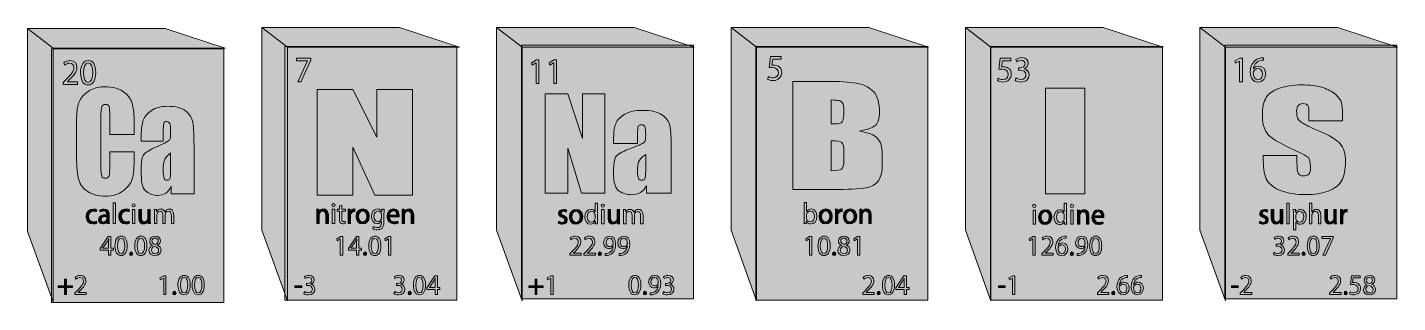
# Model space of a CAD drawing. Extents: x 256 to 1544, y -1075 to -817.
import ezdxf

# ---------------------------------------------------------------- set-up
doc = ezdxf.new("R2010")
doc.units = 0
doc.header["$MEASUREMENT"] = 0
doc.layers.add('katman 1', color=7, linetype='Continuous')

# ---------------------------------------------------------------- blocks, each defined once
blk = doc.blocks.new('block 3')
at = {"layer": 'katman 1', "true_color": 0x00d41d}
h = blk.add_hatch(color=102, dxfattribs=at)
h.dxf.hatch_style = 2
h.paths.add_polyline_path([(1161.9, -835.4), (1137.9, -816.9), (1267.4, -816.9), (1323.7, -835.4)])
h = blk.add_hatch(color=102, dxfattribs=at)
h.dxf.hatch_style = 2
h.paths.add_polyline_path([(1161.9, -1073.6), (1137.9, -1007.4), (1137.9, -816.9), (1161.9, -835.4)])
at = {"layer": 'katman 1', "true_color": 0x008000}
h = blk.add_hatch(color=96, dxfattribs=at)
h.dxf.hatch_style = 2
h.paths.add_polyline_path([(1161.3, -834.7), (1323, -834.7), (1323, -1073), (1161.3, -1073)])
at = {"layer": 'katman 1', "true_color": 0xffffff}
h = blk.add_hatch(color=7, dxfattribs=at)
h.dxf.hatch_style = 2
edge = h.paths.add_edge_path()
edge.add_spline(control_points=[(1180.5, -848.2), (1180.5, -848.2), (1172.6, -848.2), (1172.6, -848.2), (1172.6, -848.2), (1171.8, -853.9), (1171.8, -853.9), (1172.3, -853.9), (1172.7, -853.8), (1173.4, -853.8), (1175.1, -853.8), (1176.8, -854.2), (1178.1, -855.1), (1179.6, -855.9), (1181, -857.9), (1181, -860.7), (1181, -865), (1177.7, -868.3), (1173.2, -868.3), (1170.8, -868.3), (1168.9, -867.5), (1168, -866.9), (1168, -866.9), (1168.7, -864.7), (1168.7, -864.7), (1169.5, -865.2), (1171.2, -865.8), (1173.2, -865.8), (1175.8, -865.8), (1178.2, -864), (1178.2, -861), (1178.1, -858.2), (1176.3, -856.2), (1172.1, -856.2), (1170.8, -856.2), (1170, -856.3), (1169.2, -856.3), (1169.2, -856.3), (1170.5, -845.7), (1170.5, -845.7), (1170.5, -845.7), (1180.5, -845.7), (1180.5, -845.7), (1180.5, -845.7), (1180.5, -848.2), (1180.5, -848.2), (1180.5, -848.2), (1180.5, -848.2), (1180.5, -848.2)], knot_values=[0, 0, 0, 0, 1, 1, 1, 2, 2, 2, 3, 3, 3, 4, 4, 4, 5, 5, 5, 6, 6, 6, 7, 7, 7, 8, 8, 8, 9, 9, 9, 10, 10, 10, 11, 11, 11, 12, 12, 12, 13, 13, 13, 14, 14, 14, 15, 15, 15, 16, 16, 16, 16], degree=3, periodic=1)
h = blk.add_hatch(color=7, dxfattribs=at)
h.dxf.hatch_style = 2
edge = h.paths.add_edge_path()
edge.add_spline(control_points=[(1185.3, -864.4), (1186.1, -865), (1188, -865.8), (1190, -865.8), (1193.6, -865.8), (1194.8, -863.4), (1194.8, -861.5), (1194.6, -858.4), (1192, -857.1), (1189.3, -857.1), (1189.3, -857.1), (1187.7, -857.1), (1187.7, -857.1), (1187.7, -857.1), (1187.7, -854.8), (1187.7, -854.8), (1187.7, -854.8), (1189.3, -854.8), (1189.3, -854.8), (1191.3, -854.8), (1193.9, -853.7), (1193.9, -851.1), (1193.9, -849.3), (1192.9, -847.8), (1190.3, -847.8), (1188.6, -847.8), (1186.9, -848.6), (1186.1, -849.2), (1186.1, -849.2), (1185.4, -847.1), (1185.4, -847.1), (1186.5, -846.2), (1188.6, -845.3), (1190.9, -845.3), (1195, -845.3), (1196.9, -848), (1196.9, -850.7), (1196.9, -852.9), (1195.6, -854.8), (1193, -855.8), (1193, -855.8), (1193, -855.9), (1193, -855.9), (1195.6, -856.4), (1197.7, -858.5), (1197.7, -861.7), (1197.7, -865.2), (1195, -868.3), (1190, -868.3), (1187.7, -868.3), (1185.5, -867.4), (1184.6, -866.8), (1184.6, -866.8), (1185.3, -864.4), (1185.3, -864.4)], knot_values=[0, 0, 0, 0, 1, 1, 1, 2, 2, 2, 3, 3, 3, 4, 4, 4, 5, 5, 5, 6, 6, 6, 7, 7, 7, 8, 8, 8, 9, 9, 9, 10, 10, 10, 11, 11, 11, 12, 12, 12, 13, 13, 13, 14, 14, 14, 15, 15, 15, 16, 16, 16, 17, 17, 17, 18, 18, 18, 18], degree=3, periodic=1)
h = blk.add_hatch(color=7, dxfattribs=at)
h.dxf.hatch_style = 2
edge = h.paths.add_edge_path()
edge.add_spline(control_points=[(1204, -984.6), (1204, -985.4), (1203.4, -986.1), (1202.5, -986.1), (1201.6, -986.1), (1201, -985.4), (1201, -984.6), (1201, -983.8), (1201.8, -983), (1202.6, -983), (1203.4, -983), (1204, -983.8), (1204, -984.6)], knot_values=[0, 0, 0, 0, 1, 1, 1, 2, 2, 2, 3, 3, 3, 4, 4, 4, 4], degree=3, periodic=1)
h.paths.add_polyline_path([(1201.4, -1001.8), (1201.4, -988.4), (1203.6, -988.4), (1203.6, -1001.8)])
h = blk.add_hatch(color=7, dxfattribs=at)
h.dxf.hatch_style = 2
edge = h.paths.add_edge_path()
edge.add_spline(control_points=[(1219.1, -995), (1219.1, -1000), (1215.9, -1002.1), (1212.8, -1002.1), (1209.3, -1002.1), (1206.6, -999.5), (1206.6, -995.2), (1206.6, -990.7), (1209.5, -988.1), (1213, -988.1), (1216.7, -988.1), (1219.1, -990.9), (1219.1, -995)], knot_values=[0, 0, 0, 0, 1, 1, 1, 2, 2, 2, 3, 3, 3, 4, 4, 4, 4], degree=3, periodic=1)
edge = h.paths.add_edge_path()
edge.add_spline(control_points=[(1209, -995.1), (1209, -995.1), (1209, -995.1), (1209, -995.1), (1209, -998.1), (1210.6, -1000.2), (1212.9, -1000.2), (1215, -1000.2), (1216.7, -998.1), (1216.7, -995.1), (1216.7, -992.7), (1215.6, -989.9), (1212.9, -989.9), (1210.2, -989.9), (1209, -992.6), (1209, -995.1)], knot_values=[0, 0, 0, 0, 1, 1, 1, 2, 2, 2, 3, 3, 3, 4, 4, 4, 5, 5, 5, 5], degree=3, periodic=1)
h = blk.add_hatch(color=7, dxfattribs=at)
h.dxf.hatch_style = 2
edge = h.paths.add_edge_path()
edge.add_spline(control_points=[(1233, -982.1), (1233, -982.1), (1233, -998.3), (1233, -998.3), (1233, -999.5), (1233, -1000.8), (1233.1, -1001.8), (1233.1, -1001.8), (1231.1, -1001.8), (1231.1, -1001.8), (1231.1, -1001.8), (1231, -999.5), (1231, -999.5), (1231, -999.5), (1230.9, -999.5), (1230.9, -999.5), (1230.2, -1001), (1228.6, -1002.1), (1226.5, -1002.1), (1223.4, -1002.1), (1221.1, -999.3), (1221.1, -995.2), (1221.1, -990.9), (1223.7, -988.1), (1226.9, -988.1), (1228.8, -988.1), (1230.1, -989), (1230.7, -990.1), (1230.7, -990.1), (1230.8, -990.1), (1230.8, -990.1), (1230.8, -990.1), (1230.8, -982.1), (1230.8, -982.1), (1230.8, -982.1), (1233, -982.1), (1233, -982.1), (1233, -982.1), (1233, -982.1), (1233, -982.1)], knot_values=[0, 0, 0, 0, 1, 1, 1, 2, 2, 2, 3, 3, 3, 4, 4, 4, 5, 5, 5, 6, 6, 6, 7, 7, 7, 8, 8, 8, 9, 9, 9, 10, 10, 10, 11, 11, 11, 12, 12, 12, 13, 13, 13, 13], degree=3, periodic=1)
edge = h.paths.add_edge_path()
edge.add_spline(control_points=[(1230.8, -993.9), (1230.8, -993.9), (1230.8, -993.9), (1230.8, -993.9), (1230.8, -993.5), (1230.7, -993.1), (1230.7, -992.9), (1230.3, -991.2), (1229, -990), (1227.2, -990), (1224.9, -990), (1223.4, -992.2), (1223.4, -995.2), (1223.4, -997.8), (1224.7, -1000.1), (1227.2, -1000.1), (1228.8, -1000.1), (1230.2, -999.1), (1230.7, -997.2), (1230.7, -996.9), (1230.8, -996.6), (1230.8, -996.2), (1230.8, -996.2), (1230.8, -993.9), (1230.8, -993.9)], knot_values=[0, 0, 0, 0, 1, 1, 1, 2, 2, 2, 3, 3, 3, 4, 4, 4, 5, 5, 5, 6, 6, 6, 7, 7, 7, 8, 8, 8, 8], degree=3, periodic=1)
h = blk.add_hatch(color=7, dxfattribs=at)
h.dxf.hatch_style = 2
edge = h.paths.add_edge_path()
edge.add_spline(control_points=[(1239.5, -984.6), (1239.5, -985.4), (1239, -986.1), (1238, -986.1), (1237.2, -986.1), (1236.6, -985.4), (1236.6, -984.6), (1236.6, -983.8), (1237.2, -983), (1238, -983), (1239, -983), (1239.5, -983.8), (1239.5, -984.6)], knot_values=[0, 0, 0, 0, 1, 1, 1, 2, 2, 2, 3, 3, 3, 4, 4, 4, 4], degree=3, periodic=1)
h.paths.add_polyline_path([(1236.9, -1001.8), (1236.9, -988.4), (1239.2, -988.4), (1239.2, -1001.8)])
h = blk.add_hatch(color=7, dxfattribs=at)
h.dxf.hatch_style = 2
edge = h.paths.add_edge_path()
edge.add_spline(control_points=[(1243.1, -992), (1243.1, -990.6), (1243.1, -989.5), (1243, -988.4), (1243, -988.4), (1245, -988.4), (1245, -988.4), (1245, -988.4), (1245.1, -990.6), (1245.1, -990.6), (1245.1, -990.6), (1245.2, -990.6), (1245.2, -990.6), (1245.8, -989.4), (1247.4, -988.1), (1249.4, -988.1), (1251.2, -988.1), (1253.9, -989.1), (1253.9, -993.7), (1253.9, -993.7), (1253.9, -1001.8), (1253.9, -1001.8), (1253.9, -1001.8), (1251.6, -1001.8), (1251.6, -1001.8), (1251.6, -1001.8), (1251.6, -994.1), (1251.6, -994.1), (1251.6, -991.9), (1250.8, -990.1), (1248.7, -990.1), (1247.1, -990.1), (1245.9, -991.2), (1245.6, -992.6), (1245.5, -992.9), (1245.3, -993.4), (1245.3, -993.7), (1245.3, -993.7), (1245.3, -1001.8), (1245.3, -1001.8), (1245.3, -1001.8), (1243.1, -1001.8), (1243.1, -1001.8), (1243.1, -1001.8), (1243.1, -992), (1243.1, -992), (1243.1, -992), (1243.1, -992), (1243.1, -992)], knot_values=[0, 0, 0, 0, 1, 1, 1, 2, 2, 2, 3, 3, 3, 4, 4, 4, 5, 5, 5, 6, 6, 6, 7, 7, 7, 8, 8, 8, 9, 9, 9, 10, 10, 10, 11, 11, 11, 12, 12, 12, 13, 13, 13, 14, 14, 14, 15, 15, 15, 16, 16, 16, 16], degree=3, periodic=1)
h = blk.add_hatch(color=7, dxfattribs=at)
h.dxf.hatch_style = 2
edge = h.paths.add_edge_path()
edge.add_spline(control_points=[(1259, -995.5), (1259.1, -998.8), (1261.1, -1000.2), (1263.4, -1000.2), (1265, -1000.2), (1266.1, -999.8), (1266.9, -999.5), (1266.9, -999.5), (1267.3, -1001.2), (1267.3, -1001.2), (1266.4, -1001.6), (1265.1, -1002.1), (1263.1, -1002.1), (1259.1, -1002.1), (1256.8, -999.3), (1256.8, -995.4), (1256.8, -991.2), (1259.1, -988.1), (1262.8, -988.1), (1266.9, -988.1), (1268.1, -991.9), (1268.1, -994.4), (1268.1, -994.9), (1268, -995.2), (1268, -995.5), (1268, -995.5), (1259, -995.5), (1259, -995.5)], knot_values=[0, 0, 0, 0, 1, 1, 1, 2, 2, 2, 3, 3, 3, 4, 4, 4, 5, 5, 5, 6, 6, 6, 7, 7, 7, 8, 8, 8, 9, 9, 9, 9], degree=3, periodic=1)
edge = h.paths.add_edge_path()
edge.add_spline(control_points=[(1265.8, -993.7), (1265.8, -993.7), (1265.8, -993.7), (1265.8, -993.7), (1265.8, -992.2), (1265.3, -989.9), (1262.6, -989.9), (1260.3, -989.9), (1259.2, -992.1), (1259, -993.7), (1259, -993.7), (1265.8, -993.7), (1265.8, -993.7)], knot_values=[0, 0, 0, 0, 1, 1, 1, 2, 2, 2, 3, 3, 3, 4, 4, 4, 4], degree=3, periodic=1)
h = blk.add_hatch(color=7, dxfattribs=at)
h.dxf.hatch_style = 2
h.paths.add_polyline_path([(1201.3, -1015.4), (1198.3, -1017.2), (1197.8, -1015.3), (1201.5, -1013.2), (1203.5, -1013.2), (1203.5, -1030.9), (1201.3, -1030.9)])
h = blk.add_hatch(color=7, dxfattribs=at)
h.dxf.hatch_style = 2
edge = h.paths.add_edge_path()
edge.add_spline(control_points=[(1209.7, -1030.9), (1209.7, -1030.9), (1209.7, -1029.5), (1209.7, -1029.5), (1209.7, -1029.5), (1211.5, -1027.6), (1211.5, -1027.6), (1215.7, -1023.3), (1217.6, -1021), (1217.6, -1018.4), (1217.6, -1016.5), (1216.8, -1014.9), (1214.3, -1014.9), (1212.8, -1014.9), (1211.6, -1015.7), (1210.8, -1016.4), (1210.8, -1016.4), (1210, -1014.7), (1210, -1014.7), (1211.2, -1013.7), (1212.9, -1012.9), (1214.8, -1012.9), (1218.5, -1012.9), (1220, -1015.5), (1220, -1018), (1220, -1021.3), (1217.7, -1024), (1214.2, -1027.6), (1214.2, -1027.6), (1212.8, -1028.9), (1212.8, -1028.9), (1212.8, -1028.9), (1212.8, -1028.9), (1212.8, -1028.9), (1212.8, -1028.9), (1220.4, -1028.9), (1220.4, -1028.9), (1220.4, -1028.9), (1220.4, -1030.9), (1220.4, -1030.9), (1220.4, -1030.9), (1209.7, -1030.9), (1209.7, -1030.9), (1209.7, -1030.9), (1209.7, -1030.9), (1209.7, -1030.9)], knot_values=[0, 0, 0, 0, 1, 1, 1, 2, 2, 2, 3, 3, 3, 4, 4, 4, 5, 5, 5, 6, 6, 6, 7, 7, 7, 8, 8, 8, 9, 9, 9, 10, 10, 10, 11, 11, 11, 12, 12, 12, 13, 13, 13, 14, 14, 14, 15, 15, 15, 15], degree=3, periodic=1)
h = blk.add_hatch(color=7, dxfattribs=at)
h.dxf.hatch_style = 2
edge = h.paths.add_edge_path()
edge.add_spline(control_points=[(1232.6, -1014.9), (1232.1, -1014.9), (1231.5, -1014.9), (1230.8, -1015), (1227.2, -1015.7), (1225.3, -1018.4), (1225, -1021.3), (1225, -1021.3), (1225.1, -1021.3), (1225.1, -1021.3), (1225.8, -1020.2), (1227.2, -1019.3), (1229.1, -1019.3), (1232.1, -1019.3), (1234.2, -1021.5), (1234.2, -1025), (1234.2, -1028.3), (1232.1, -1031.2), (1228.5, -1031.2), (1225, -1031.2), (1222.6, -1028.3), (1222.6, -1023.6), (1222.6, -1020.2), (1223.8, -1017.4), (1225.4, -1015.7), (1226.9, -1014.3), (1228.8, -1013.3), (1230.9, -1013), (1231.5, -1012.9), (1232.1, -1012.9), (1232.6, -1012.9), (1232.6, -1012.9), (1232.6, -1014.9), (1232.6, -1014.9), (1232.6, -1014.9), (1232.6, -1014.9), (1232.6, -1014.9)], knot_values=[0, 0, 0, 0, 1, 1, 1, 2, 2, 2, 3, 3, 3, 4, 4, 4, 5, 5, 5, 6, 6, 6, 7, 7, 7, 8, 8, 8, 9, 9, 9, 10, 10, 10, 11, 11, 11, 12, 12, 12, 12], degree=3, periodic=1)
edge = h.paths.add_edge_path()
edge.add_spline(control_points=[(1231.8, -1025.1), (1231.8, -1025.1), (1231.8, -1025.1), (1231.8, -1025.1), (1231.8, -1022.6), (1230.5, -1021), (1228.4, -1021), (1227, -1021), (1225.8, -1022), (1225.1, -1023.3), (1225, -1023.5), (1224.9, -1023.9), (1224.9, -1024.3), (1225, -1027.3), (1226.2, -1029.4), (1228.5, -1029.4), (1230.5, -1029.4), (1231.8, -1027.6), (1231.8, -1025.1)], knot_values=[0, 0, 0, 0, 1, 1, 1, 2, 2, 2, 3, 3, 3, 4, 4, 4, 5, 5, 5, 6, 6, 6, 6], degree=3, periodic=1)
h = blk.add_hatch(color=7, dxfattribs=at)
h.dxf.hatch_style = 2
edge = h.paths.add_edge_path()
edge.add_spline(control_points=[(1242.9, -1029.2), (1243.3, -1029.2), (1243.9, -1029.2), (1244.8, -1029.1), (1246.1, -1029), (1247.2, -1028.4), (1248.2, -1027.4), (1249.4, -1026.4), (1250.1, -1024.8), (1250.4, -1022.8), (1250.4, -1022.8), (1250.3, -1022.8), (1250.3, -1022.8), (1249.5, -1023.9), (1248.1, -1024.6), (1246.4, -1024.6), (1243.3, -1024.6), (1241.4, -1022.3), (1241.4, -1019.2), (1241.4, -1015.9), (1243.7, -1012.9), (1247.2, -1012.9), (1250.7, -1012.9), (1252.8, -1015.9), (1252.8, -1020.4), (1252.8, -1024.3), (1251.5, -1027), (1249.9, -1028.6), (1248.5, -1030), (1246.8, -1030.9), (1245, -1031.1), (1244.2, -1031.2), (1243.5, -1031.2), (1242.9, -1031.2), (1242.9, -1031.2), (1242.9, -1029.2), (1242.9, -1029.2), (1242.9, -1029.2), (1242.9, -1029.2), (1242.9, -1029.2)], knot_values=[0, 0, 0, 0, 1, 1, 1, 2, 2, 2, 3, 3, 3, 4, 4, 4, 5, 5, 5, 6, 6, 6, 7, 7, 7, 8, 8, 8, 9, 9, 9, 10, 10, 10, 11, 11, 11, 12, 12, 12, 13, 13, 13, 13], degree=3, periodic=1)
edge = h.paths.add_edge_path()
edge.add_spline(control_points=[(1243.7, -1019), (1243.7, -1019), (1243.7, -1019), (1243.7, -1019), (1243.7, -1021.3), (1245, -1022.8), (1246.9, -1022.8), (1248.4, -1022.8), (1249.6, -1022), (1250.2, -1020.9), (1250.3, -1020.8), (1250.4, -1020.4), (1250.4, -1020), (1250.4, -1017), (1249.4, -1014.8), (1247, -1014.8), (1245.1, -1014.8), (1243.7, -1016.5), (1243.7, -1019)], knot_values=[0, 0, 0, 0, 1, 1, 1, 2, 2, 2, 3, 3, 3, 4, 4, 4, 5, 5, 5, 6, 6, 6, 6], degree=3, periodic=1)
h = blk.add_hatch(color=7, dxfattribs=at)
h.dxf.hatch_style = 2
edge = h.paths.add_edge_path()
edge.add_spline(control_points=[(1266, -1021.9), (1266, -1027.9), (1263.8, -1031.2), (1260.2, -1031.2), (1256.8, -1031.2), (1254.6, -1028), (1254.6, -1022.1), (1254.6, -1016.2), (1257.1, -1012.9), (1260.4, -1012.9), (1263.9, -1012.9), (1266, -1016.3), (1266, -1021.9)], knot_values=[0, 0, 0, 0, 1, 1, 1, 2, 2, 2, 3, 3, 3, 4, 4, 4, 4], degree=3, periodic=1)
edge = h.paths.add_edge_path()
edge.add_spline(control_points=[(1256.8, -1022.1), (1256.8, -1022.1), (1256.8, -1022.1), (1256.8, -1022.1), (1256.8, -1026.8), (1258.3, -1029.4), (1260.3, -1029.4), (1262.6, -1029.4), (1263.7, -1026.5), (1263.7, -1022), (1263.7, -1017.7), (1262.6, -1014.8), (1260.3, -1014.8), (1258.4, -1014.8), (1256.8, -1017.3), (1256.8, -1022.1)], knot_values=[0, 0, 0, 0, 1, 1, 1, 2, 2, 2, 3, 3, 3, 4, 4, 4, 5, 5, 5, 5], degree=3, periodic=1)
h = blk.add_hatch(color=7, dxfattribs=at)
h.dxf.hatch_style = 2
edge = h.paths.add_edge_path()
edge.add_spline(control_points=[(1236.3, -1029.5), (1236.3, -1028.5), (1237.1, -1027.8), (1237.9, -1027.8), (1238.8, -1027.8), (1239.4, -1028.5), (1239.4, -1029.5), (1239.4, -1030.5), (1238.8, -1031.2), (1237.9, -1031.2), (1236.9, -1031.2), (1236.3, -1030.5), (1236.3, -1029.5)], knot_values=[0, 0, 0, 0, 1, 1, 1, 2, 2, 2, 3, 3, 3, 4, 4, 4, 4], degree=3, periodic=1)
h = blk.add_hatch(color=7, dxfattribs=at)
h.dxf.hatch_style = 2
h.paths.add_polyline_path([(1182.2, -1052.3), (1182.1, -1052.3), (1179.2, -1053.9), (1178.8, -1052.2), (1182.4, -1050.1), (1184.3, -1050.1), (1184.3, -1067.7), (1182.2, -1067.7)])
h = blk.add_hatch(color=7, dxfattribs=at)
h.dxf.hatch_style = 2
edge = h.paths.add_edge_path()
edge.add_spline(control_points=[(1261.9, -1067.7), (1261.9, -1067.7), (1261.9, -1066.3), (1261.9, -1066.3), (1261.9, -1066.3), (1263.7, -1064.5), (1263.7, -1064.5), (1268, -1060.1), (1270, -1057.9), (1270, -1055.2), (1270, -1053.4), (1269.2, -1051.8), (1266.7, -1051.8), (1265.1, -1051.8), (1263.8, -1052.5), (1263, -1053.3), (1263, -1053.3), (1262.3, -1051.6), (1262.3, -1051.6), (1263.5, -1050.6), (1265.1, -1049.8), (1267, -1049.8), (1270.7, -1049.8), (1272.2, -1052.4), (1272.2, -1054.9), (1272.2, -1058.2), (1270, -1060.8), (1266.4, -1064.4), (1266.4, -1064.4), (1265.1, -1065.8), (1265.1, -1065.8), (1265.1, -1065.8), (1265.1, -1065.8), (1265.1, -1065.8), (1265.1, -1065.8), (1272.6, -1065.8), (1272.6, -1065.8), (1272.6, -1065.8), (1272.6, -1067.7), (1272.6, -1067.7), (1272.6, -1067.7), (1261.9, -1067.7), (1261.9, -1067.7), (1261.9, -1067.7), (1261.9, -1067.7), (1261.9, -1067.7)], knot_values=[0, 0, 0, 0, 1, 1, 1, 2, 2, 2, 3, 3, 3, 4, 4, 4, 5, 5, 5, 6, 6, 6, 7, 7, 7, 8, 8, 8, 9, 9, 9, 10, 10, 10, 11, 11, 11, 12, 12, 12, 13, 13, 13, 14, 14, 14, 15, 15, 15, 15], degree=3, periodic=1)
h = blk.add_hatch(color=7, dxfattribs=at)
h.dxf.hatch_style = 2
edge = h.paths.add_edge_path()
edge.add_spline(control_points=[(1290.1, -1051.8), (1289.7, -1051.7), (1289.1, -1051.8), (1288.5, -1051.8), (1284.9, -1052.4), (1283, -1055.2), (1282.5, -1058.2), (1282.5, -1058.2), (1282.7, -1058.2), (1282.7, -1058.2), (1283.5, -1057), (1284.9, -1056), (1286.7, -1056), (1289.7, -1056), (1291.8, -1058.4), (1291.8, -1061.8), (1291.8, -1065), (1289.7, -1068), (1286.2, -1068), (1282.7, -1068), (1280.3, -1065.1), (1280.3, -1060.5), (1280.3, -1057), (1281.5, -1054.3), (1283.1, -1052.5), (1284.6, -1051.1), (1286.3, -1050.2), (1288.5, -1049.9), (1289.2, -1049.8), (1289.8, -1049.8), (1290.1, -1049.8), (1290.1, -1049.8), (1290.1, -1051.8), (1290.1, -1051.8)], knot_values=[0, 0, 0, 0, 1, 1, 1, 2, 2, 2, 3, 3, 3, 4, 4, 4, 5, 5, 5, 6, 6, 6, 7, 7, 7, 8, 8, 8, 9, 9, 9, 10, 10, 10, 11, 11, 11, 11], degree=3, periodic=1)
edge = h.paths.add_edge_path()
edge.add_spline(control_points=[(1289.5, -1061.9), (1289.5, -1061.9), (1289.5, -1061.9), (1289.5, -1061.9), (1289.5, -1059.4), (1288.1, -1057.9), (1286, -1057.9), (1284.7, -1057.9), (1283.4, -1058.8), (1282.8, -1060), (1282.7, -1060.4), (1282.5, -1060.6), (1282.5, -1061.1), (1282.5, -1064), (1283.9, -1066.3), (1286.2, -1066.3), (1288.2, -1066.3), (1289.5, -1064.5), (1289.5, -1061.9)], knot_values=[0, 0, 0, 0, 1, 1, 1, 2, 2, 2, 3, 3, 3, 4, 4, 4, 5, 5, 5, 6, 6, 6, 6], degree=3, periodic=1)
h = blk.add_hatch(color=7, dxfattribs=at)
h.dxf.hatch_style = 2
edge = h.paths.add_edge_path()
edge.add_spline(control_points=[(1303.4, -1051.8), (1302.9, -1051.7), (1302.3, -1051.8), (1301.7, -1051.8), (1298.2, -1052.4), (1296.3, -1055.2), (1295.8, -1058.2), (1295.8, -1058.2), (1295.9, -1058.2), (1295.9, -1058.2), (1296.8, -1057), (1298.2, -1056), (1300, -1056), (1303, -1056), (1305.1, -1058.4), (1305.1, -1061.8), (1305.1, -1065), (1303, -1068), (1299.5, -1068), (1295.9, -1068), (1293.6, -1065.1), (1293.6, -1060.5), (1293.6, -1057), (1294.7, -1054.3), (1296.4, -1052.5), (1297.8, -1051.1), (1299.6, -1050.2), (1301.7, -1049.9), (1302.4, -1049.8), (1303, -1049.8), (1303.4, -1049.8), (1303.4, -1049.8), (1303.4, -1051.8), (1303.4, -1051.8)], knot_values=[0, 0, 0, 0, 1, 1, 1, 2, 2, 2, 3, 3, 3, 4, 4, 4, 5, 5, 5, 6, 6, 6, 7, 7, 7, 8, 8, 8, 9, 9, 9, 10, 10, 10, 11, 11, 11, 11], degree=3, periodic=1)
edge = h.paths.add_edge_path()
edge.add_spline(control_points=[(1302.8, -1061.9), (1302.8, -1061.9), (1302.8, -1061.9), (1302.8, -1061.9), (1302.8, -1059.4), (1301.4, -1057.9), (1299.3, -1057.9), (1297.9, -1057.9), (1296.6, -1058.8), (1296.1, -1060), (1295.9, -1060.4), (1295.8, -1060.6), (1295.8, -1061.1), (1295.8, -1064), (1297.1, -1066.3), (1299.5, -1066.3), (1301.5, -1066.3), (1302.8, -1064.5), (1302.8, -1061.9)], knot_values=[0, 0, 0, 0, 1, 1, 1, 2, 2, 2, 3, 3, 3, 4, 4, 4, 5, 5, 5, 6, 6, 6, 6], degree=3, periodic=1)
h = blk.add_hatch(color=7, dxfattribs=at)
h.dxf.hatch_style = 2
h.paths.add_polyline_path([(1175.3, -1059.5), (1175.3, -1061.3), (1168.9, -1061.3), (1168.9, -1059.5)])
h = blk.add_hatch(color=7, dxfattribs=at)
h.dxf.hatch_style = 2
edge = h.paths.add_edge_path()
edge.add_spline(control_points=[(1275.3, -1066.4), (1275.3, -1065.4), (1276, -1064.6), (1276.9, -1064.6), (1277.8, -1064.6), (1278.4, -1065.4), (1278.4, -1066.4), (1278.4, -1067.4), (1277.8, -1068), (1276.9, -1068), (1276, -1068), (1275.3, -1067.4), (1275.3, -1066.4)], knot_values=[0, 0, 0, 0, 1, 1, 1, 2, 2, 2, 3, 3, 3, 4, 4, 4, 4], degree=3, periodic=1)
at = {"layer": 'katman 1', "lineweight": 0}
for points in [[(1161.9, -835.4), (1137.9, -816.9), (1267.4, -816.9), (1323.7, -835.4), (1161.9, -835.4)], [(1161.9, -1073.6), (1137.9, -1007.4), (1137.9, -816.9), (1161.9, -835.4), (1161.9, -1073.6)], [(1161.3, -834.7), (1323, -834.7), (1323, -1073), (1161.3, -1073), (1161.3, -834.7)], [(1201.4, -1001.8), (1201.4, -1001.8), (1201.4, -988.4), (1203.6, -988.4), (1203.6, -1001.8), (1201.4, -1001.8)], [(1236.9, -1001.8), (1236.9, -1001.8), (1236.9, -988.4), (1239.2, -988.4), (1239.2, -1001.8), (1236.9, -1001.8)], [(1201.3, -1015.4), (1201.3, -1015.4), (1198.3, -1017.2), (1197.8, -1015.3), (1201.5, -1013.2), (1203.5, -1013.2), (1203.5, -1030.9), (1201.3, -1030.9), (1201.3, -1015.4)], [(1182.2, -1052.3), (1182.1, -1052.3), (1179.2, -1053.9), (1178.8, -1052.2), (1182.4, -1050.1), (1184.3, -1050.1), (1184.3, -1067.7), (1182.2, -1067.7), (1182.2, -1052.3)], [(1175.3, -1059.5), (1175.3, -1061.3), (1168.9, -1061.3), (1168.9, -1059.5), (1175.3, -1059.5)]]:
    blk.add_lwpolyline(points, dxfattribs=at)
for points, knots in [([(1180.5, -848.2), (1180.5, -848.2), (1172.6, -848.2), (1172.6, -848.2), (1172.6, -848.2), (1171.8, -853.9), (1171.8, -853.9), (1172.3, -853.9), (1172.7, -853.8), (1173.4, -853.8), (1175.1, -853.8), (1176.8, -854.2), (1178.1, -855.1), (1179.6, -855.9), (1181, -857.9), (1181, -860.7), (1181, -865), (1177.7, -868.3), (1173.2, -868.3), (1170.8, -868.3), (1168.9, -867.5), (1168, -866.9), (1168, -866.9), (1168.7, -864.7), (1168.7, -864.7), (1169.5, -865.2), (1171.2, -865.8), (1173.2, -865.8), (1175.8, -865.8), (1178.2, -864), (1178.2, -861), (1178.1, -858.2), (1176.3, -856.2), (1172.1, -856.2), (1170.8, -856.2), (1170, -856.3), (1169.2, -856.3), (1169.2, -856.3), (1170.5, -845.7), (1170.5, -845.7), (1170.5, -845.7), (1180.5, -845.7), (1180.5, -845.7), (1180.5, -845.7), (1180.5, -848.2), (1180.5, -848.2), (1180.5, -848.2), (1180.5, -848.2), (1180.5, -848.2)], [0, 0, 0, 0, 1, 1, 1, 2, 2, 2, 3, 3, 3, 4, 4, 4, 5, 5, 5, 6, 6, 6, 7, 7, 7, 8, 8, 8, 9, 9, 9, 10, 10, 10, 11, 11, 11, 12, 12, 12, 13, 13, 13, 14, 14, 14, 15, 15, 15, 16, 16, 16, 16]), ([(1185.3, -864.4), (1186.1, -865), (1188, -865.8), (1190, -865.8), (1193.6, -865.8), (1194.8, -863.4), (1194.8, -861.5), (1194.6, -858.4), (1192, -857.1), (1189.3, -857.1), (1189.3, -857.1), (1187.7, -857.1), (1187.7, -857.1), (1187.7, -857.1), (1187.7, -854.8), (1187.7, -854.8), (1187.7, -854.8), (1189.3, -854.8), (1189.3, -854.8), (1191.3, -854.8), (1193.9, -853.7), (1193.9, -851.1), (1193.9, -849.3), (1192.9, -847.8), (1190.3, -847.8), (1188.6, -847.8), (1186.9, -848.6), (1186.1, -849.2), (1186.1, -849.2), (1185.4, -847.1), (1185.4, -847.1), (1186.5, -846.2), (1188.6, -845.3), (1190.9, -845.3), (1195, -845.3), (1196.9, -848), (1196.9, -850.7), (1196.9, -852.9), (1195.6, -854.8), (1193, -855.8), (1193, -855.8), (1193, -855.9), (1193, -855.9), (1195.6, -856.4), (1197.7, -858.5), (1197.7, -861.7), (1197.7, -865.2), (1195, -868.3), (1190, -868.3), (1187.7, -868.3), (1185.5, -867.4), (1184.6, -866.8), (1184.6, -866.8), (1185.3, -864.4), (1185.3, -864.4)], [0, 0, 0, 0, 1, 1, 1, 2, 2, 2, 3, 3, 3, 4, 4, 4, 5, 5, 5, 6, 6, 6, 7, 7, 7, 8, 8, 8, 9, 9, 9, 10, 10, 10, 11, 11, 11, 12, 12, 12, 13, 13, 13, 14, 14, 14, 15, 15, 15, 16, 16, 16, 17, 17, 17, 18, 18, 18, 18]), ([(1204, -984.6), (1204, -985.4), (1203.4, -986.1), (1202.5, -986.1), (1201.6, -986.1), (1201, -985.4), (1201, -984.6), (1201, -983.8), (1201.8, -983), (1202.6, -983), (1203.4, -983), (1204, -983.8), (1204, -984.6)], [0, 0, 0, 0, 1, 1, 1, 2, 2, 2, 3, 3, 3, 4, 4, 4, 4]), ([(1219.1, -995), (1219.1, -1000), (1215.9, -1002.1), (1212.8, -1002.1), (1209.3, -1002.1), (1206.6, -999.5), (1206.6, -995.2), (1206.6, -990.7), (1209.5, -988.1), (1213, -988.1), (1216.7, -988.1), (1219.1, -990.9), (1219.1, -995)], [0, 0, 0, 0, 1, 1, 1, 2, 2, 2, 3, 3, 3, 4, 4, 4, 4]), ([(1209, -995.1), (1209, -995.1), (1209, -995.1), (1209, -995.1), (1209, -998.1), (1210.6, -1000.2), (1212.9, -1000.2), (1215, -1000.2), (1216.7, -998.1), (1216.7, -995.1), (1216.7, -992.7), (1215.6, -989.9), (1212.9, -989.9), (1210.2, -989.9), (1209, -992.6), (1209, -995.1)], [0, 0, 0, 0, 1, 1, 1, 2, 2, 2, 3, 3, 3, 4, 4, 4, 5, 5, 5, 5]), ([(1233, -982.1), (1233, -982.1), (1233, -998.3), (1233, -998.3), (1233, -999.5), (1233, -1000.8), (1233.1, -1001.8), (1233.1, -1001.8), (1231.1, -1001.8), (1231.1, -1001.8), (1231.1, -1001.8), (1231, -999.5), (1231, -999.5), (1231, -999.5), (1230.9, -999.5), (1230.9, -999.5), (1230.2, -1001), (1228.6, -1002.1), (1226.5, -1002.1), (1223.4, -1002.1), (1221.1, -999.3), (1221.1, -995.2), (1221.1, -990.9), (1223.7, -988.1), (1226.9, -988.1), (1228.8, -988.1), (1230.1, -989), (1230.7, -990.1), (1230.7, -990.1), (1230.8, -990.1), (1230.8, -990.1), (1230.8, -990.1), (1230.8, -982.1), (1230.8, -982.1), (1230.8, -982.1), (1233, -982.1), (1233, -982.1), (1233, -982.1), (1233, -982.1), (1233, -982.1)], [0, 0, 0, 0, 1, 1, 1, 2, 2, 2, 3, 3, 3, 4, 4, 4, 5, 5, 5, 6, 6, 6, 7, 7, 7, 8, 8, 8, 9, 9, 9, 10, 10, 10, 11, 11, 11, 12, 12, 12, 13, 13, 13, 13]), ([(1230.8, -993.9), (1230.8, -993.9), (1230.8, -993.9), (1230.8, -993.9), (1230.8, -993.5), (1230.7, -993.1), (1230.7, -992.9), (1230.3, -991.2), (1229, -990), (1227.2, -990), (1224.9, -990), (1223.4, -992.2), (1223.4, -995.2), (1223.4, -997.8), (1224.7, -1000.1), (1227.2, -1000.1), (1228.8, -1000.1), (1230.2, -999.1), (1230.7, -997.2), (1230.7, -996.9), (1230.8, -996.6), (1230.8, -996.2), (1230.8, -996.2), (1230.8, -993.9), (1230.8, -993.9)], [0, 0, 0, 0, 1, 1, 1, 2, 2, 2, 3, 3, 3, 4, 4, 4, 5, 5, 5, 6, 6, 6, 7, 7, 7, 8, 8, 8, 8]), ([(1239.5, -984.6), (1239.5, -985.4), (1239, -986.1), (1238, -986.1), (1237.2, -986.1), (1236.6, -985.4), (1236.6, -984.6), (1236.6, -983.8), (1237.2, -983), (1238, -983), (1239, -983), (1239.5, -983.8), (1239.5, -984.6)], [0, 0, 0, 0, 1, 1, 1, 2, 2, 2, 3, 3, 3, 4, 4, 4, 4]), ([(1243.1, -992), (1243.1, -990.6), (1243.1, -989.5), (1243, -988.4), (1243, -988.4), (1245, -988.4), (1245, -988.4), (1245, -988.4), (1245.1, -990.6), (1245.1, -990.6), (1245.1, -990.6), (1245.2, -990.6), (1245.2, -990.6), (1245.8, -989.4), (1247.4, -988.1), (1249.4, -988.1), (1251.2, -988.1), (1253.9, -989.1), (1253.9, -993.7), (1253.9, -993.7), (1253.9, -1001.8), (1253.9, -1001.8), (1253.9, -1001.8), (1251.6, -1001.8), (1251.6, -1001.8), (1251.6, -1001.8), (1251.6, -994.1), (1251.6, -994.1), (1251.6, -991.9), (1250.8, -990.1), (1248.7, -990.1), (1247.1, -990.1), (1245.9, -991.2), (1245.6, -992.6), (1245.5, -992.9), (1245.3, -993.4), (1245.3, -993.7), (1245.3, -993.7), (1245.3, -1001.8), (1245.3, -1001.8), (1245.3, -1001.8), (1243.1, -1001.8), (1243.1, -1001.8), (1243.1, -1001.8), (1243.1, -992), (1243.1, -992), (1243.1, -992), (1243.1, -992), (1243.1, -992)], [0, 0, 0, 0, 1, 1, 1, 2, 2, 2, 3, 3, 3, 4, 4, 4, 5, 5, 5, 6, 6, 6, 7, 7, 7, 8, 8, 8, 9, 9, 9, 10, 10, 10, 11, 11, 11, 12, 12, 12, 13, 13, 13, 14, 14, 14, 15, 15, 15, 16, 16, 16, 16]), ([(1259, -995.5), (1259.1, -998.8), (1261.1, -1000.2), (1263.4, -1000.2), (1265, -1000.2), (1266.1, -999.8), (1266.9, -999.5), (1266.9, -999.5), (1267.3, -1001.2), (1267.3, -1001.2), (1266.4, -1001.6), (1265.1, -1002.1), (1263.1, -1002.1), (1259.1, -1002.1), (1256.8, -999.3), (1256.8, -995.4), (1256.8, -991.2), (1259.1, -988.1), (1262.8, -988.1), (1266.9, -988.1), (1268.1, -991.9), (1268.1, -994.4), (1268.1, -994.9), (1268, -995.2), (1268, -995.5), (1268, -995.5), (1259, -995.5), (1259, -995.5)], [0, 0, 0, 0, 1, 1, 1, 2, 2, 2, 3, 3, 3, 4, 4, 4, 5, 5, 5, 6, 6, 6, 7, 7, 7, 8, 8, 8, 9, 9, 9, 9]), ([(1265.8, -993.7), (1265.8, -993.7), (1265.8, -993.7), (1265.8, -993.7), (1265.8, -992.2), (1265.3, -989.9), (1262.6, -989.9), (1260.3, -989.9), (1259.2, -992.1), (1259, -993.7), (1259, -993.7), (1265.8, -993.7), (1265.8, -993.7)], [0, 0, 0, 0, 1, 1, 1, 2, 2, 2, 3, 3, 3, 4, 4, 4, 4]), ([(1209.7, -1030.9), (1209.7, -1030.9), (1209.7, -1029.5), (1209.7, -1029.5), (1209.7, -1029.5), (1211.5, -1027.6), (1211.5, -1027.6), (1215.7, -1023.3), (1217.6, -1021), (1217.6, -1018.4), (1217.6, -1016.5), (1216.8, -1014.9), (1214.3, -1014.9), (1212.8, -1014.9), (1211.6, -1015.7), (1210.8, -1016.4), (1210.8, -1016.4), (1210, -1014.7), (1210, -1014.7), (1211.2, -1013.7), (1212.9, -1012.9), (1214.8, -1012.9), (1218.5, -1012.9), (1220, -1015.5), (1220, -1018), (1220, -1021.3), (1217.7, -1024), (1214.2, -1027.6), (1214.2, -1027.6), (1212.8, -1028.9), (1212.8, -1028.9), (1212.8, -1028.9), (1212.8, -1028.9), (1212.8, -1028.9), (1212.8, -1028.9), (1220.4, -1028.9), (1220.4, -1028.9), (1220.4, -1028.9), (1220.4, -1030.9), (1220.4, -1030.9), (1220.4, -1030.9), (1209.7, -1030.9), (1209.7, -1030.9), (1209.7, -1030.9), (1209.7, -1030.9), (1209.7, -1030.9)], [0, 0, 0, 0, 1, 1, 1, 2, 2, 2, 3, 3, 3, 4, 4, 4, 5, 5, 5, 6, 6, 6, 7, 7, 7, 8, 8, 8, 9, 9, 9, 10, 10, 10, 11, 11, 11, 12, 12, 12, 13, 13, 13, 14, 14, 14, 15, 15, 15, 15]), ([(1232.6, -1014.9), (1232.1, -1014.9), (1231.5, -1014.9), (1230.8, -1015), (1227.2, -1015.7), (1225.3, -1018.4), (1225, -1021.3), (1225, -1021.3), (1225.1, -1021.3), (1225.1, -1021.3), (1225.8, -1020.2), (1227.2, -1019.3), (1229.1, -1019.3), (1232.1, -1019.3), (1234.2, -1021.5), (1234.2, -1025), (1234.2, -1028.3), (1232.1, -1031.2), (1228.5, -1031.2), (1225, -1031.2), (1222.6, -1028.3), (1222.6, -1023.6), (1222.6, -1020.2), (1223.8, -1017.4), (1225.4, -1015.7), (1226.9, -1014.3), (1228.8, -1013.3), (1230.9, -1013), (1231.5, -1012.9), (1232.1, -1012.9), (1232.6, -1012.9), (1232.6, -1012.9), (1232.6, -1014.9), (1232.6, -1014.9), (1232.6, -1014.9), (1232.6, -1014.9), (1232.6, -1014.9)], [0, 0, 0, 0, 1, 1, 1, 2, 2, 2, 3, 3, 3, 4, 4, 4, 5, 5, 5, 6, 6, 6, 7, 7, 7, 8, 8, 8, 9, 9, 9, 10, 10, 10, 11, 11, 11, 12, 12, 12, 12]), ([(1242.9, -1029.2), (1243.3, -1029.2), (1243.9, -1029.2), (1244.8, -1029.1), (1246.1, -1029), (1247.2, -1028.4), (1248.2, -1027.4), (1249.4, -1026.4), (1250.1, -1024.8), (1250.4, -1022.8), (1250.4, -1022.8), (1250.3, -1022.8), (1250.3, -1022.8), (1249.5, -1023.9), (1248.1, -1024.6), (1246.4, -1024.6), (1243.3, -1024.6), (1241.4, -1022.3), (1241.4, -1019.2), (1241.4, -1015.9), (1243.7, -1012.9), (1247.2, -1012.9), (1250.7, -1012.9), (1252.8, -1015.9), (1252.8, -1020.4), (1252.8, -1024.3), (1251.5, -1027), (1249.9, -1028.6), (1248.5, -1030), (1246.8, -1030.9), (1245, -1031.1), (1244.2, -1031.2), (1243.5, -1031.2), (1242.9, -1031.2), (1242.9, -1031.2), (1242.9, -1029.2), (1242.9, -1029.2), (1242.9, -1029.2), (1242.9, -1029.2), (1242.9, -1029.2)], [0, 0, 0, 0, 1, 1, 1, 2, 2, 2, 3, 3, 3, 4, 4, 4, 5, 5, 5, 6, 6, 6, 7, 7, 7, 8, 8, 8, 9, 9, 9, 10, 10, 10, 11, 11, 11, 12, 12, 12, 13, 13, 13, 13]), ([(1243.7, -1019), (1243.7, -1019), (1243.7, -1019), (1243.7, -1019), (1243.7, -1021.3), (1245, -1022.8), (1246.9, -1022.8), (1248.4, -1022.8), (1249.6, -1022), (1250.2, -1020.9), (1250.3, -1020.8), (1250.4, -1020.4), (1250.4, -1020), (1250.4, -1017), (1249.4, -1014.8), (1247, -1014.8), (1245.1, -1014.8), (1243.7, -1016.5), (1243.7, -1019)], [0, 0, 0, 0, 1, 1, 1, 2, 2, 2, 3, 3, 3, 4, 4, 4, 5, 5, 5, 6, 6, 6, 6]), ([(1266, -1021.9), (1266, -1027.9), (1263.8, -1031.2), (1260.2, -1031.2), (1256.8, -1031.2), (1254.6, -1028), (1254.6, -1022.1), (1254.6, -1016.2), (1257.1, -1012.9), (1260.4, -1012.9), (1263.9, -1012.9), (1266, -1016.3), (1266, -1021.9)], [0, 0, 0, 0, 1, 1, 1, 2, 2, 2, 3, 3, 3, 4, 4, 4, 4]), ([(1256.8, -1022.1), (1256.8, -1022.1), (1256.8, -1022.1), (1256.8, -1022.1), (1256.8, -1026.8), (1258.3, -1029.4), (1260.3, -1029.4), (1262.6, -1029.4), (1263.7, -1026.5), (1263.7, -1022), (1263.7, -1017.7), (1262.6, -1014.8), (1260.3, -1014.8), (1258.4, -1014.8), (1256.8, -1017.3), (1256.8, -1022.1)], [0, 0, 0, 0, 1, 1, 1, 2, 2, 2, 3, 3, 3, 4, 4, 4, 5, 5, 5, 5]), ([(1231.8, -1025.1), (1231.8, -1025.1), (1231.8, -1025.1), (1231.8, -1025.1), (1231.8, -1022.6), (1230.5, -1021), (1228.4, -1021), (1227, -1021), (1225.8, -1022), (1225.1, -1023.3), (1225, -1023.5), (1224.9, -1023.9), (1224.9, -1024.3), (1225, -1027.3), (1226.2, -1029.4), (1228.5, -1029.4), (1230.5, -1029.4), (1231.8, -1027.6), (1231.8, -1025.1)], [0, 0, 0, 0, 1, 1, 1, 2, 2, 2, 3, 3, 3, 4, 4, 4, 5, 5, 5, 6, 6, 6, 6]), ([(1236.3, -1029.5), (1236.3, -1028.5), (1237.1, -1027.8), (1237.9, -1027.8), (1238.8, -1027.8), (1239.4, -1028.5), (1239.4, -1029.5), (1239.4, -1030.5), (1238.8, -1031.2), (1237.9, -1031.2), (1236.9, -1031.2), (1236.3, -1030.5), (1236.3, -1029.5)], [0, 0, 0, 0, 1, 1, 1, 2, 2, 2, 3, 3, 3, 4, 4, 4, 4]), ([(1261.9, -1067.7), (1261.9, -1067.7), (1261.9, -1066.3), (1261.9, -1066.3), (1261.9, -1066.3), (1263.7, -1064.5), (1263.7, -1064.5), (1268, -1060.1), (1270, -1057.9), (1270, -1055.2), (1270, -1053.4), (1269.2, -1051.8), (1266.7, -1051.8), (1265.1, -1051.8), (1263.8, -1052.5), (1263, -1053.3), (1263, -1053.3), (1262.3, -1051.6), (1262.3, -1051.6), (1263.5, -1050.6), (1265.1, -1049.8), (1267, -1049.8), (1270.7, -1049.8), (1272.2, -1052.4), (1272.2, -1054.9), (1272.2, -1058.2), (1270, -1060.8), (1266.4, -1064.4), (1266.4, -1064.4), (1265.1, -1065.8), (1265.1, -1065.8), (1265.1, -1065.8), (1265.1, -1065.8), (1265.1, -1065.8), (1265.1, -1065.8), (1272.6, -1065.8), (1272.6, -1065.8), (1272.6, -1065.8), (1272.6, -1067.7), (1272.6, -1067.7), (1272.6, -1067.7), (1261.9, -1067.7), (1261.9, -1067.7), (1261.9, -1067.7), (1261.9, -1067.7), (1261.9, -1067.7)], [0, 0, 0, 0, 1, 1, 1, 2, 2, 2, 3, 3, 3, 4, 4, 4, 5, 5, 5, 6, 6, 6, 7, 7, 7, 8, 8, 8, 9, 9, 9, 10, 10, 10, 11, 11, 11, 12, 12, 12, 13, 13, 13, 14, 14, 14, 15, 15, 15, 15]), ([(1290.1, -1051.8), (1289.7, -1051.7), (1289.1, -1051.8), (1288.5, -1051.8), (1284.9, -1052.4), (1283, -1055.2), (1282.5, -1058.2), (1282.5, -1058.2), (1282.7, -1058.2), (1282.7, -1058.2), (1283.5, -1057), (1284.9, -1056), (1286.7, -1056), (1289.7, -1056), (1291.8, -1058.4), (1291.8, -1061.8), (1291.8, -1065), (1289.7, -1068), (1286.2, -1068), (1282.7, -1068), (1280.3, -1065.1), (1280.3, -1060.5), (1280.3, -1057), (1281.5, -1054.3), (1283.1, -1052.5), (1284.6, -1051.1), (1286.3, -1050.2), (1288.5, -1049.9), (1289.2, -1049.8), (1289.8, -1049.8), (1290.1, -1049.8), (1290.1, -1049.8), (1290.1, -1051.8), (1290.1, -1051.8)], [0, 0, 0, 0, 1, 1, 1, 2, 2, 2, 3, 3, 3, 4, 4, 4, 5, 5, 5, 6, 6, 6, 7, 7, 7, 8, 8, 8, 9, 9, 9, 10, 10, 10, 11, 11, 11, 11]), ([(1303.4, -1051.8), (1302.9, -1051.7), (1302.3, -1051.8), (1301.7, -1051.8), (1298.2, -1052.4), (1296.3, -1055.2), (1295.8, -1058.2), (1295.8, -1058.2), (1295.9, -1058.2), (1295.9, -1058.2), (1296.8, -1057), (1298.2, -1056), (1300, -1056), (1303, -1056), (1305.1, -1058.4), (1305.1, -1061.8), (1305.1, -1065), (1303, -1068), (1299.5, -1068), (1295.9, -1068), (1293.6, -1065.1), (1293.6, -1060.5), (1293.6, -1057), (1294.7, -1054.3), (1296.4, -1052.5), (1297.8, -1051.1), (1299.6, -1050.2), (1301.7, -1049.9), (1302.4, -1049.8), (1303, -1049.8), (1303.4, -1049.8), (1303.4, -1049.8), (1303.4, -1051.8), (1303.4, -1051.8)], [0, 0, 0, 0, 1, 1, 1, 2, 2, 2, 3, 3, 3, 4, 4, 4, 5, 5, 5, 6, 6, 6, 7, 7, 7, 8, 8, 8, 9, 9, 9, 10, 10, 10, 11, 11, 11, 11]), ([(1275.3, -1066.4), (1275.3, -1065.4), (1276, -1064.6), (1276.9, -1064.6), (1277.8, -1064.6), (1278.4, -1065.4), (1278.4, -1066.4), (1278.4, -1067.4), (1277.8, -1068), (1276.9, -1068), (1276, -1068), (1275.3, -1067.4), (1275.3, -1066.4)], [0, 0, 0, 0, 1, 1, 1, 2, 2, 2, 3, 3, 3, 4, 4, 4, 4]), ([(1289.5, -1061.9), (1289.5, -1061.9), (1289.5, -1061.9), (1289.5, -1061.9), (1289.5, -1059.4), (1288.1, -1057.9), (1286, -1057.9), (1284.7, -1057.9), (1283.4, -1058.8), (1282.8, -1060), (1282.7, -1060.4), (1282.5, -1060.6), (1282.5, -1061.1), (1282.5, -1064), (1283.9, -1066.3), (1286.2, -1066.3), (1288.2, -1066.3), (1289.5, -1064.5), (1289.5, -1061.9)], [0, 0, 0, 0, 1, 1, 1, 2, 2, 2, 3, 3, 3, 4, 4, 4, 5, 5, 5, 6, 6, 6, 6]), ([(1302.8, -1061.9), (1302.8, -1061.9), (1302.8, -1061.9), (1302.8, -1061.9), (1302.8, -1059.4), (1301.4, -1057.9), (1299.3, -1057.9), (1297.9, -1057.9), (1296.6, -1058.8), (1296.1, -1060), (1295.9, -1060.4), (1295.8, -1060.6), (1295.8, -1061.1), (1295.8, -1064), (1297.1, -1066.3), (1299.5, -1066.3), (1301.5, -1066.3), (1302.8, -1064.5), (1302.8, -1061.9)], [0, 0, 0, 0, 1, 1, 1, 2, 2, 2, 3, 3, 3, 4, 4, 4, 5, 5, 5, 6, 6, 6, 6])]:
    blk.add_open_spline(points, degree=3, knots=knots, dxfattribs=at)
blk = doc.blocks.new('block 4')
at = {"layer": 'katman 1', "true_color": 0x00d41d}
h = blk.add_hatch(color=102, dxfattribs=at)
h.dxf.hatch_style = 2
h.paths.add_polyline_path([(1382.3, -835.4), (1358.2, -816.9), (1487.7, -816.9), (1544, -835.4)])
h = blk.add_hatch(color=102, dxfattribs=at)
h.dxf.hatch_style = 2
h.paths.add_polyline_path([(1382.3, -1073.6), (1358.2, -1007.4), (1358.2, -816.9), (1382.3, -835.4)])
at = {"layer": 'katman 1', "true_color": 0x008000}
h = blk.add_hatch(color=96, dxfattribs=at)
h.dxf.hatch_style = 2
h.paths.add_polyline_path([(1381.7, -833.5), (1543.4, -833.5), (1543.4, -1071.7), (1381.7, -1071.7)])
at = {"layer": 'katman 1', "true_color": 0xffffff}
h = blk.add_hatch(color=7, dxfattribs=at)
h.dxf.hatch_style = 2
h.paths.add_polyline_path([(1395.4, -848.6), (1391.8, -850.6), (1391.2, -848.3), (1395.8, -845.7), (1398.2, -845.7), (1398.2, -867.9), (1395.4, -867.9)])
h = blk.add_hatch(color=7, dxfattribs=at)
h.dxf.hatch_style = 2
edge = h.paths.add_edge_path()
edge.add_spline(control_points=[(1418, -847.8), (1417.4, -847.8), (1416.5, -847.8), (1415.8, -848), (1411.3, -848.8), (1408.9, -852.2), (1408.5, -855.8), (1408.5, -855.8), (1408.6, -855.8), (1408.6, -855.8), (1409.5, -854.4), (1411.3, -853.3), (1413.6, -853.3), (1417.4, -853.3), (1420, -856.2), (1420, -860.4), (1420, -864.5), (1417.4, -868.3), (1413, -868.3), (1408.5, -868.3), (1405.5, -864.5), (1405.5, -858.8), (1405.5, -854.4), (1407.1, -851.1), (1409.1, -848.8), (1410.8, -847.1), (1413.2, -846), (1415.8, -845.6), (1416.7, -845.5), (1417.4, -845.5), (1418, -845.5), (1418, -845.5), (1418, -847.8), (1418, -847.8)], knot_values=[0, 0, 0, 0, 1, 1, 1, 2, 2, 2, 3, 3, 3, 4, 4, 4, 5, 5, 5, 6, 6, 6, 7, 7, 7, 8, 8, 8, 9, 9, 9, 10, 10, 10, 11, 11, 11, 11], degree=3, periodic=1)
edge = h.paths.add_edge_path()
edge.add_spline(control_points=[(1417.1, -860.7), (1417.1, -860.7), (1417.1, -860.7), (1417.1, -860.7), (1417.1, -857.4), (1415.3, -855.6), (1412.7, -855.6), (1411.1, -855.6), (1409.4, -856.7), (1408.7, -858.3), (1408.5, -858.5), (1408.4, -859), (1408.4, -859.5), (1408.5, -863.3), (1410, -865.9), (1413, -865.9), (1415.5, -865.9), (1417.1, -863.8), (1417.1, -860.7)], knot_values=[0, 0, 0, 0, 1, 1, 1, 2, 2, 2, 3, 3, 3, 4, 4, 4, 5, 5, 5, 6, 6, 6, 6], degree=3, periodic=1)
h = blk.add_hatch(color=7, dxfattribs=at)
h.dxf.hatch_style = 2
edge = h.paths.add_edge_path()
edge.add_spline(control_points=[(1414.6, -999), (1415.3, -999.5), (1416.5, -1000), (1417.7, -1000), (1419.4, -1000), (1420.2, -999.1), (1420.2, -998), (1420.2, -996.7), (1419.5, -996.1), (1417.8, -995.5), (1415.5, -994.6), (1414.4, -993.2), (1414.4, -991.6), (1414.4, -989.5), (1416.1, -987.8), (1418.8, -987.8), (1420.1, -987.8), (1421.3, -988.1), (1422, -988.5), (1422, -988.5), (1421.4, -990.4), (1421.4, -990.4), (1420.9, -990), (1420, -989.5), (1418.8, -989.5), (1417.4, -989.5), (1416.7, -990.4), (1416.7, -991.4), (1416.7, -992.5), (1417.4, -993), (1419, -993.6), (1421.3, -994.5), (1422.5, -995.7), (1422.5, -997.7), (1422.5, -1000.1), (1420.7, -1001.7), (1417.6, -1001.7), (1416.2, -1001.7), (1415, -1001.3), (1414, -1000.8), (1414, -1000.8), (1414.6, -999), (1414.6, -999)], knot_values=[0, 0, 0, 0, 1, 1, 1, 2, 2, 2, 3, 3, 3, 4, 4, 4, 5, 5, 5, 6, 6, 6, 7, 7, 7, 8, 8, 8, 9, 9, 9, 10, 10, 10, 11, 11, 11, 12, 12, 12, 13, 13, 13, 14, 14, 14, 14], degree=3, periodic=1)
h = blk.add_hatch(color=7, dxfattribs=at)
h.dxf.hatch_style = 2
edge = h.paths.add_edge_path()
edge.add_spline(control_points=[(1436.1, -997.7), (1436.1, -999.2), (1436.1, -1000.3), (1436.2, -1001.5), (1436.2, -1001.5), (1434.1, -1001.5), (1434.1, -1001.5), (1434.1, -1001.5), (1433.9, -999.2), (1433.9, -999.2), (1433.9, -999.2), (1433.9, -999.2), (1433.9, -999.2), (1433.4, -1000.3), (1431.9, -1001.7), (1429.7, -1001.7), (1427.7, -1001.7), (1425.3, -1000.6), (1425.3, -995.9), (1425.3, -995.9), (1425.3, -988), (1425.3, -988), (1425.3, -988), (1427.7, -988), (1427.7, -988), (1427.7, -988), (1427.7, -995.5), (1427.7, -995.5), (1427.7, -998), (1428.4, -999.7), (1430.5, -999.7), (1432.1, -999.7), (1433.1, -998.6), (1433.5, -997.5), (1433.7, -997.1), (1433.7, -996.7), (1433.7, -996.2), (1433.7, -996.2), (1433.7, -988), (1433.7, -988), (1433.7, -988), (1436.1, -988), (1436.1, -988), (1436.1, -988), (1436.1, -997.7), (1436.1, -997.7), (1436.1, -997.7), (1436.1, -997.7), (1436.1, -997.7)], knot_values=[0, 0, 0, 0, 1, 1, 1, 2, 2, 2, 3, 3, 3, 4, 4, 4, 5, 5, 5, 6, 6, 6, 7, 7, 7, 8, 8, 8, 9, 9, 9, 10, 10, 10, 11, 11, 11, 12, 12, 12, 13, 13, 13, 14, 14, 14, 15, 15, 15, 16, 16, 16, 16], degree=3, periodic=1)
h = blk.add_hatch(color=7, dxfattribs=at)
h.dxf.hatch_style = 2
h.paths.add_polyline_path([(1439.9, -981.8), (1442.2, -981.8), (1442.2, -1001.5), (1439.9, -1001.5)])
h = blk.add_hatch(color=7, dxfattribs=at)
h.dxf.hatch_style = 2
edge = h.paths.add_edge_path()
edge.add_spline(control_points=[(1446.1, -992.4), (1446.1, -990.7), (1446, -989.3), (1446, -988), (1446, -988), (1448.2, -988), (1448.2, -988), (1448.2, -988), (1448.2, -990.4), (1448.2, -990.4), (1448.2, -990.4), (1448.3, -990.4), (1448.3, -990.4), (1449.2, -988.6), (1450.8, -987.8), (1452.8, -987.8), (1455.9, -987.8), (1458.2, -990.5), (1458.2, -994.5), (1458.2, -999.3), (1455.4, -1001.7), (1452.4, -1001.7), (1450.8, -1001.7), (1449.2, -1001), (1448.5, -999.6), (1448.5, -999.6), (1448.4, -999.6), (1448.4, -999.6), (1448.4, -999.6), (1448.4, -1006.9), (1448.4, -1006.9), (1448.4, -1006.9), (1446.1, -1006.9), (1446.1, -1006.9), (1446.1, -1006.9), (1446.1, -992.4), (1446.1, -992.4), (1446.1, -992.4), (1446.1, -992.4), (1446.1, -992.4)], knot_values=[0, 0, 0, 0, 1, 1, 1, 2, 2, 2, 3, 3, 3, 4, 4, 4, 5, 5, 5, 6, 6, 6, 7, 7, 7, 8, 8, 8, 9, 9, 9, 10, 10, 10, 11, 11, 11, 12, 12, 12, 13, 13, 13, 13], degree=3, periodic=1)
edge = h.paths.add_edge_path()
edge.add_spline(control_points=[(1448.4, -996), (1448.4, -996), (1448.4, -996), (1448.4, -996), (1448.4, -996.4), (1448.5, -996.7), (1448.5, -997), (1449, -998.7), (1450.3, -999.8), (1452, -999.8), (1454.4, -999.8), (1455.9, -997.7), (1455.9, -994.6), (1455.9, -992), (1454.6, -989.6), (1452.1, -989.6), (1450.5, -989.6), (1449, -990.9), (1448.6, -992.7), (1448.5, -993), (1448.4, -993.4), (1448.4, -993.7), (1448.4, -993.7), (1448.4, -996), (1448.4, -996), (1448.4, -996), (1448.4, -996), (1448.4, -996)], knot_values=[0, 0, 0, 0, 1, 1, 1, 2, 2, 2, 3, 3, 3, 4, 4, 4, 5, 5, 5, 6, 6, 6, 7, 7, 7, 8, 8, 8, 9, 9, 9, 9], degree=3, periodic=1)
h = blk.add_hatch(color=7, dxfattribs=at)
h.dxf.hatch_style = 2
edge = h.paths.add_edge_path()
edge.add_spline(control_points=[(1461.1, -981.8), (1461.1, -981.8), (1463.4, -981.8), (1463.4, -981.8), (1463.4, -981.8), (1463.4, -990.1), (1463.4, -990.1), (1463.4, -990.1), (1463.6, -990.1), (1463.6, -990.1), (1463.9, -989.4), (1464.5, -988.9), (1465.2, -988.4), (1465.8, -988), (1466.6, -987.8), (1467.6, -987.8), (1469.2, -987.8), (1472, -988.9), (1472, -993.5), (1472, -993.5), (1472, -1001.5), (1472, -1001.5), (1472, -1001.5), (1469.7, -1001.5), (1469.7, -1001.5), (1469.7, -1001.5), (1469.7, -993.7), (1469.7, -993.7), (1469.7, -991.6), (1468.9, -989.7), (1466.8, -989.7), (1465.2, -989.7), (1464, -990.9), (1463.6, -992.2), (1463.4, -992.5), (1463.4, -992.9), (1463.4, -993.4), (1463.4, -993.4), (1463.4, -1001.5), (1463.4, -1001.5), (1463.4, -1001.5), (1461.1, -1001.5), (1461.1, -1001.5), (1461.1, -1001.5), (1461.1, -981.8), (1461.1, -981.8), (1461.1, -981.8), (1461.1, -981.8), (1461.1, -981.8)], knot_values=[0, 0, 0, 0, 1, 1, 1, 2, 2, 2, 3, 3, 3, 4, 4, 4, 5, 5, 5, 6, 6, 6, 7, 7, 7, 8, 8, 8, 9, 9, 9, 10, 10, 10, 11, 11, 11, 12, 12, 12, 13, 13, 13, 14, 14, 14, 15, 15, 15, 16, 16, 16, 16], degree=3, periodic=1)
h = blk.add_hatch(color=7, dxfattribs=at)
h.dxf.hatch_style = 2
edge = h.paths.add_edge_path()
edge.add_spline(control_points=[(1486.4, -997.7), (1486.4, -999.2), (1486.4, -1000.3), (1486.5, -1001.5), (1486.5, -1001.5), (1484.5, -1001.5), (1484.5, -1001.5), (1484.5, -1001.5), (1484.4, -999.2), (1484.4, -999.2), (1484.4, -999.2), (1484.3, -999.2), (1484.3, -999.2), (1483.7, -1000.3), (1482.4, -1001.7), (1480.1, -1001.7), (1478.1, -1001.7), (1475.6, -1000.6), (1475.6, -995.9), (1475.6, -995.9), (1475.6, -988), (1475.6, -988), (1475.6, -988), (1478, -988), (1478, -988), (1478, -988), (1478, -995.5), (1478, -995.5), (1478, -998), (1478.7, -999.7), (1480.9, -999.7), (1482.4, -999.7), (1483.5, -998.6), (1483.9, -997.5), (1484.1, -997.1), (1484.2, -996.7), (1484.2, -996.2), (1484.2, -996.2), (1484.2, -988), (1484.2, -988), (1484.2, -988), (1486.4, -988), (1486.4, -988), (1486.4, -988), (1486.4, -997.7), (1486.4, -997.7), (1486.4, -997.7), (1486.4, -997.7), (1486.4, -997.7)], knot_values=[0, 0, 0, 0, 1, 1, 1, 2, 2, 2, 3, 3, 3, 4, 4, 4, 5, 5, 5, 6, 6, 6, 7, 7, 7, 8, 8, 8, 9, 9, 9, 10, 10, 10, 11, 11, 11, 12, 12, 12, 13, 13, 13, 14, 14, 14, 15, 15, 15, 16, 16, 16, 16], degree=3, periodic=1)
h = blk.add_hatch(color=7, dxfattribs=at)
h.dxf.hatch_style = 2
edge = h.paths.add_edge_path()
edge.add_spline(control_points=[(1490.3, -992.2), (1490.3, -990.6), (1490.2, -989.3), (1490.2, -988), (1490.2, -988), (1492.2, -988), (1492.2, -988), (1492.2, -988), (1492.3, -990.6), (1492.3, -990.6), (1492.3, -990.6), (1492.3, -990.6), (1492.3, -990.6), (1492.9, -988.9), (1494.4, -987.8), (1495.9, -987.8), (1496.3, -987.8), (1496.4, -987.8), (1496.6, -987.8), (1496.6, -987.8), (1496.6, -990.1), (1496.6, -990.1), (1496.4, -990), (1496.1, -990), (1495.8, -990), (1494.1, -990), (1493.1, -991.4), (1492.7, -993.1), (1492.6, -993.5), (1492.6, -993.9), (1492.6, -994.2), (1492.6, -994.2), (1492.6, -1001.5), (1492.6, -1001.5), (1492.6, -1001.5), (1490.3, -1001.5), (1490.3, -1001.5), (1490.3, -1001.5), (1490.3, -992.2), (1490.3, -992.2), (1490.3, -992.2), (1490.3, -992.2), (1490.3, -992.2)], knot_values=[0, 0, 0, 0, 1, 1, 1, 2, 2, 2, 3, 3, 3, 4, 4, 4, 5, 5, 5, 6, 6, 6, 7, 7, 7, 8, 8, 8, 9, 9, 9, 10, 10, 10, 11, 11, 11, 12, 12, 12, 13, 13, 13, 14, 14, 14, 14], degree=3, periodic=1)
h = blk.add_hatch(color=7, dxfattribs=at)
h.dxf.hatch_style = 2
edge = h.paths.add_edge_path()
edge.add_spline(control_points=[(1427.9, -1028.1), (1428.5, -1028.6), (1430, -1029.2), (1431.6, -1029.2), (1434.5, -1029.2), (1435.5, -1027.4), (1435.5, -1025.9), (1435.4, -1023.4), (1433.2, -1022.3), (1431.1, -1022.3), (1431.1, -1022.3), (1429.8, -1022.3), (1429.8, -1022.3), (1429.8, -1022.3), (1429.8, -1020.5), (1429.8, -1020.5), (1429.8, -1020.5), (1431.1, -1020.5), (1431.1, -1020.5), (1432.8, -1020.5), (1434.9, -1019.7), (1434.9, -1017.5), (1434.9, -1016.2), (1433.9, -1014.8), (1431.9, -1014.8), (1430.5, -1014.8), (1429.2, -1015.5), (1428.5, -1016), (1428.5, -1016), (1427.9, -1014.3), (1427.9, -1014.3), (1428.9, -1013.5), (1430.5, -1012.9), (1432.3, -1012.9), (1435.6, -1012.9), (1437.1, -1015), (1437.1, -1017.2), (1437.1, -1018.9), (1436.1, -1020.5), (1434.1, -1021.3), (1434.1, -1021.3), (1434.1, -1021.4), (1434.1, -1021.4), (1436.1, -1021.8), (1437.7, -1023.4), (1437.7, -1025.9), (1437.7, -1028.7), (1435.7, -1031.2), (1431.7, -1031.2), (1429.8, -1031.2), (1428.1, -1030.6), (1427.3, -1030), (1427.3, -1030), (1427.9, -1028.1), (1427.9, -1028.1)], knot_values=[0, 0, 0, 0, 1, 1, 1, 2, 2, 2, 3, 3, 3, 4, 4, 4, 5, 5, 5, 6, 6, 6, 7, 7, 7, 8, 8, 8, 9, 9, 9, 10, 10, 10, 11, 11, 11, 12, 12, 12, 13, 13, 13, 14, 14, 14, 15, 15, 15, 16, 16, 16, 17, 17, 17, 18, 18, 18, 18], degree=3, periodic=1)
h = blk.add_hatch(color=7, dxfattribs=at)
h.dxf.hatch_style = 2
edge = h.paths.add_edge_path()
edge.add_spline(control_points=[(1440.7, -1030.9), (1440.7, -1030.9), (1440.7, -1029.5), (1440.7, -1029.5), (1440.7, -1029.5), (1442.5, -1027.6), (1442.5, -1027.6), (1446.7, -1023.3), (1448.6, -1021), (1448.6, -1018.4), (1448.6, -1016.5), (1447.8, -1014.9), (1445.3, -1014.9), (1443.8, -1014.9), (1442.6, -1015.7), (1441.8, -1016.4), (1441.8, -1016.4), (1441.1, -1014.7), (1441.1, -1014.7), (1442.2, -1013.7), (1443.9, -1012.9), (1445.8, -1012.9), (1449.5, -1012.9), (1451, -1015.5), (1451, -1018), (1451, -1021.3), (1448.8, -1024), (1445.2, -1027.6), (1445.2, -1027.6), (1443.8, -1028.9), (1443.8, -1028.9), (1443.8, -1028.9), (1443.8, -1028.9), (1443.8, -1028.9), (1443.8, -1028.9), (1451.4, -1028.9), (1451.4, -1028.9), (1451.4, -1028.9), (1451.4, -1030.9), (1451.4, -1030.9), (1451.4, -1030.9), (1440.7, -1030.9), (1440.7, -1030.9), (1440.7, -1030.9), (1440.7, -1030.9), (1440.7, -1030.9)], knot_values=[0, 0, 0, 0, 1, 1, 1, 2, 2, 2, 3, 3, 3, 4, 4, 4, 5, 5, 5, 6, 6, 6, 7, 7, 7, 8, 8, 8, 9, 9, 9, 10, 10, 10, 11, 11, 11, 12, 12, 12, 13, 13, 13, 14, 14, 14, 15, 15, 15, 15], degree=3, periodic=1)
h = blk.add_hatch(color=7, dxfattribs=at)
h.dxf.hatch_style = 2
edge = h.paths.add_edge_path()
edge.add_spline(control_points=[(1470.4, -1021.9), (1470.4, -1027.9), (1468.3, -1031.2), (1464.6, -1031.2), (1461.3, -1031.2), (1459.1, -1028), (1459.1, -1022.1), (1459.1, -1016.2), (1461.4, -1012.9), (1464.9, -1012.9), (1468.4, -1012.9), (1470.4, -1016.3), (1470.4, -1021.9)], knot_values=[0, 0, 0, 0, 1, 1, 1, 2, 2, 2, 3, 3, 3, 4, 4, 4, 4], degree=3, periodic=1)
edge = h.paths.add_edge_path()
edge.add_spline(control_points=[(1461.3, -1022.1), (1461.3, -1022.1), (1461.3, -1022.1), (1461.3, -1022.1), (1461.3, -1026.8), (1462.6, -1029.4), (1464.7, -1029.4), (1467.1, -1029.4), (1468.2, -1026.5), (1468.2, -1022), (1468.2, -1017.7), (1467.1, -1014.8), (1464.7, -1014.8), (1462.7, -1014.8), (1461.3, -1017.3), (1461.3, -1022.1)], knot_values=[0, 0, 0, 0, 1, 1, 1, 2, 2, 2, 3, 3, 3, 4, 4, 4, 5, 5, 5, 5], degree=3, periodic=1)
h = blk.add_hatch(color=7, dxfattribs=at)
h.dxf.hatch_style = 2
h.paths.add_polyline_path([(1483.5, -1013.2), (1483.5, -1014.8), (1476.1, -1030.9), (1473.8, -1030.9), (1481.1, -1015.3), (1481.1, -1015.2), (1472.9, -1015.2), (1472.9, -1013.2)])
h = blk.add_hatch(color=7, dxfattribs=at)
h.dxf.hatch_style = 2
edge = h.paths.add_edge_path()
edge.add_spline(control_points=[(1454.1, -1029.5), (1454.1, -1028.5), (1454.8, -1027.8), (1455.6, -1027.8), (1456.6, -1027.8), (1457.2, -1028.5), (1457.2, -1029.5), (1457.2, -1030.5), (1456.6, -1031.2), (1455.6, -1031.2), (1454.7, -1031.2), (1454.1, -1030.5), (1454.1, -1029.5)], knot_values=[0, 0, 0, 0, 1, 1, 1, 2, 2, 2, 3, 3, 3, 4, 4, 4, 4], degree=3, periodic=1)
h = blk.add_hatch(color=7, dxfattribs=at)
h.dxf.hatch_style = 2
edge = h.paths.add_edge_path()
edge.add_spline(control_points=[(1396.2, -1067.7), (1396.2, -1067.7), (1396.2, -1066.3), (1396.2, -1066.3), (1396.2, -1066.3), (1397.9, -1064.5), (1397.9, -1064.5), (1402.2, -1060.1), (1404.2, -1057.9), (1404.2, -1055.2), (1404.2, -1053.4), (1403.4, -1051.8), (1400.9, -1051.8), (1399.4, -1051.8), (1398.1, -1052.5), (1397.3, -1053.3), (1397.3, -1053.3), (1396.6, -1051.6), (1396.6, -1051.6), (1397.7, -1050.6), (1399.4, -1049.8), (1401.4, -1049.8), (1404.9, -1049.8), (1406.5, -1052.4), (1406.5, -1054.9), (1406.5, -1058.2), (1404.2, -1060.8), (1400.7, -1064.4), (1400.7, -1064.4), (1399.4, -1065.8), (1399.4, -1065.8), (1399.4, -1065.8), (1399.4, -1065.8), (1399.4, -1065.8), (1399.4, -1065.8), (1406.9, -1065.8), (1406.9, -1065.8), (1406.9, -1065.8), (1406.9, -1067.7), (1406.9, -1067.7), (1406.9, -1067.7), (1396.2, -1067.7), (1396.2, -1067.7), (1396.2, -1067.7), (1396.2, -1067.7), (1396.2, -1067.7)], knot_values=[0, 0, 0, 0, 1, 1, 1, 2, 2, 2, 3, 3, 3, 4, 4, 4, 5, 5, 5, 6, 6, 6, 7, 7, 7, 8, 8, 8, 9, 9, 9, 10, 10, 10, 11, 11, 11, 12, 12, 12, 13, 13, 13, 14, 14, 14, 15, 15, 15, 15], degree=3, periodic=1)
h = blk.add_hatch(color=7, dxfattribs=at)
h.dxf.hatch_style = 2
edge = h.paths.add_edge_path()
edge.add_spline(control_points=[(1480.1, -1067.7), (1480.1, -1067.7), (1480.1, -1066.3), (1480.1, -1066.3), (1480.1, -1066.3), (1481.9, -1064.5), (1481.9, -1064.5), (1486.2, -1060.1), (1488.2, -1057.9), (1488.2, -1055.2), (1488.2, -1053.4), (1487.4, -1051.8), (1484.9, -1051.8), (1483.3, -1051.8), (1482, -1052.5), (1481.3, -1053.3), (1481.3, -1053.3), (1480.6, -1051.6), (1480.6, -1051.6), (1481.7, -1050.6), (1483.3, -1049.8), (1485.4, -1049.8), (1488.9, -1049.8), (1490.5, -1052.4), (1490.5, -1054.9), (1490.5, -1058.2), (1488.2, -1060.8), (1484.6, -1064.4), (1484.6, -1064.4), (1483.3, -1065.8), (1483.3, -1065.8), (1483.3, -1065.8), (1483.3, -1065.8), (1483.3, -1065.8), (1483.3, -1065.8), (1490.9, -1065.8), (1490.9, -1065.8), (1490.9, -1065.8), (1490.9, -1067.7), (1490.9, -1067.7), (1490.9, -1067.7), (1480.1, -1067.7), (1480.1, -1067.7), (1480.1, -1067.7), (1480.1, -1067.7), (1480.1, -1067.7)], knot_values=[0, 0, 0, 0, 1, 1, 1, 2, 2, 2, 3, 3, 3, 4, 4, 4, 5, 5, 5, 6, 6, 6, 7, 7, 7, 8, 8, 8, 9, 9, 9, 10, 10, 10, 11, 11, 11, 12, 12, 12, 13, 13, 13, 14, 14, 14, 15, 15, 15, 15], degree=3, periodic=1)
h = blk.add_hatch(color=7, dxfattribs=at)
h.dxf.hatch_style = 2
edge = h.paths.add_edge_path()
edge.add_spline(control_points=[(1508.8, -1052), (1508.8, -1052), (1502.4, -1052), (1502.4, -1052), (1502.4, -1052), (1501.7, -1056.7), (1501.7, -1056.7), (1502.2, -1056.5), (1502.5, -1056.5), (1503.1, -1056.5), (1504.4, -1056.5), (1505.7, -1056.8), (1506.8, -1057.4), (1508.1, -1058.3), (1509.2, -1059.8), (1509.2, -1062), (1509.2, -1065.5), (1506.6, -1068), (1502.9, -1068), (1501.1, -1068), (1499.5, -1067.5), (1498.7, -1067), (1498.7, -1067), (1499.3, -1065.1), (1499.3, -1065.1), (1499.9, -1065.6), (1501.4, -1066.1), (1502.9, -1066.1), (1505, -1066.1), (1506.9, -1064.6), (1506.9, -1062.3), (1506.8, -1060), (1505.4, -1058.4), (1502.1, -1058.4), (1501.1, -1058.4), (1500.3, -1058.4), (1499.7, -1058.5), (1499.7, -1058.5), (1500.8, -1050.1), (1500.8, -1050.1), (1500.8, -1050.1), (1508.8, -1050.1), (1508.8, -1050.1), (1508.8, -1050.1), (1508.8, -1052), (1508.8, -1052), (1508.8, -1052), (1508.8, -1052), (1508.8, -1052)], knot_values=[0, 0, 0, 0, 1, 1, 1, 2, 2, 2, 3, 3, 3, 4, 4, 4, 5, 5, 5, 6, 6, 6, 7, 7, 7, 8, 8, 8, 9, 9, 9, 10, 10, 10, 11, 11, 11, 12, 12, 12, 13, 13, 13, 14, 14, 14, 15, 15, 15, 16, 16, 16, 16], degree=3, periodic=1)
h = blk.add_hatch(color=7, dxfattribs=at)
h.dxf.hatch_style = 2
edge = h.paths.add_edge_path()
edge.add_spline(control_points=[(1511.9, -1063.3), (1511.9, -1061), (1513.1, -1059.4), (1515.2, -1058.5), (1515.2, -1058.5), (1515.2, -1058.4), (1515.2, -1058.4), (1513.3, -1057.5), (1512.5, -1056), (1512.5, -1054.4), (1512.5, -1051.7), (1514.7, -1049.8), (1517.7, -1049.8), (1521, -1049.8), (1522.6, -1051.9), (1522.6, -1054.2), (1522.6, -1055.7), (1521.8, -1057.2), (1519.8, -1058.3), (1519.8, -1058.3), (1519.8, -1058.3), (1519.8, -1058.3), (1522, -1059.2), (1523.3, -1060.8), (1523.3, -1062.9), (1523.3, -1066), (1520.7, -1068), (1517.5, -1068), (1514, -1068), (1511.9, -1065.9), (1511.9, -1063.3)], knot_values=[0, 0, 0, 0, 1, 1, 1, 2, 2, 2, 3, 3, 3, 4, 4, 4, 5, 5, 5, 6, 6, 6, 7, 7, 7, 8, 8, 8, 9, 9, 9, 10, 10, 10, 10], degree=3, periodic=1)
edge = h.paths.add_edge_path()
edge.add_spline(control_points=[(1520.9, -1063.1), (1520.9, -1063.1), (1520.9, -1063.1), (1520.9, -1063.1), (1520.9, -1061), (1519.5, -1060), (1517.2, -1059.3), (1515.2, -1059.9), (1514.1, -1061.3), (1514.1, -1062.9), (1514.1, -1064.8), (1515.4, -1066.3), (1517.6, -1066.3), (1519.6, -1066.3), (1520.9, -1065), (1520.9, -1063.1)], knot_values=[0, 0, 0, 0, 1, 1, 1, 2, 2, 2, 3, 3, 3, 4, 4, 4, 5, 5, 5, 5], degree=3, periodic=1)
edge = h.paths.add_edge_path()
edge.add_spline(control_points=[(1514.6, -1054.3), (1514.6, -1054.3), (1514.6, -1054.3), (1514.6, -1054.3), (1514.6, -1056), (1515.9, -1057), (1517.8, -1057.5), (1519.4, -1057), (1520.4, -1055.9), (1520.4, -1054.4), (1520.4, -1052.9), (1519.6, -1051.4), (1517.6, -1051.4), (1515.7, -1051.4), (1514.6, -1052.8), (1514.6, -1054.3)], knot_values=[0, 0, 0, 0, 1, 1, 1, 2, 2, 2, 3, 3, 3, 4, 4, 4, 5, 5, 5, 5], degree=3, periodic=1)
h = blk.add_hatch(color=7, dxfattribs=at)
h.dxf.hatch_style = 2
h.paths.add_polyline_path([(1394.3, -1059.5), (1394.3, -1061.3), (1387.9, -1061.3), (1387.9, -1059.5)])
h = blk.add_hatch(color=7, dxfattribs=at)
h.dxf.hatch_style = 2
edge = h.paths.add_edge_path()
edge.add_spline(control_points=[(1493.7, -1066.4), (1493.7, -1065.4), (1494.2, -1064.6), (1495.2, -1064.6), (1496, -1064.6), (1496.7, -1065.4), (1496.7, -1066.4), (1496.7, -1067.4), (1496.1, -1068), (1495.2, -1068), (1494.2, -1068), (1493.7, -1067.4), (1493.7, -1066.4)], knot_values=[0, 0, 0, 0, 1, 1, 1, 2, 2, 2, 3, 3, 3, 4, 4, 4, 4], degree=3, periodic=1)
at = {"layer": 'katman 1', "lineweight": 0}
for points in [[(1382.3, -835.4), (1358.2, -816.9), (1487.7, -816.9), (1544, -835.4), (1382.3, -835.4)], [(1382.3, -1073.6), (1358.2, -1007.4), (1358.2, -816.9), (1382.3, -835.4), (1382.3, -1073.6)], [(1381.7, -833.5), (1543.4, -833.5), (1543.4, -1071.7), (1381.7, -1071.7), (1381.7, -833.5)], [(1395.4, -848.6), (1395.4, -848.6), (1391.8, -850.6), (1391.2, -848.3), (1395.8, -845.7), (1398.2, -845.7), (1398.2, -867.9), (1395.4, -867.9), (1395.4, -848.6)], [(1439.9, -981.8), (1442.2, -981.8), (1442.2, -1001.5), (1439.9, -1001.5), (1439.9, -981.8)], [(1483.5, -1013.2), (1483.5, -1014.8), (1476.1, -1030.9), (1473.8, -1030.9), (1481.1, -1015.3), (1481.1, -1015.2), (1472.9, -1015.2), (1472.9, -1013.2), (1483.5, -1013.2)], [(1394.3, -1059.5), (1394.3, -1061.3), (1387.9, -1061.3), (1387.9, -1059.5), (1394.3, -1059.5)]]:
    blk.add_lwpolyline(points, dxfattribs=at)
for points, knots in [([(1418, -847.8), (1417.4, -847.8), (1416.5, -847.8), (1415.8, -848), (1411.3, -848.8), (1408.9, -852.2), (1408.5, -855.8), (1408.5, -855.8), (1408.6, -855.8), (1408.6, -855.8), (1409.5, -854.4), (1411.3, -853.3), (1413.6, -853.3), (1417.4, -853.3), (1420, -856.2), (1420, -860.4), (1420, -864.5), (1417.4, -868.3), (1413, -868.3), (1408.5, -868.3), (1405.5, -864.5), (1405.5, -858.8), (1405.5, -854.4), (1407.1, -851.1), (1409.1, -848.8), (1410.8, -847.1), (1413.2, -846), (1415.8, -845.6), (1416.7, -845.5), (1417.4, -845.5), (1418, -845.5), (1418, -845.5), (1418, -847.8), (1418, -847.8)], [0, 0, 0, 0, 1, 1, 1, 2, 2, 2, 3, 3, 3, 4, 4, 4, 5, 5, 5, 6, 6, 6, 7, 7, 7, 8, 8, 8, 9, 9, 9, 10, 10, 10, 11, 11, 11, 11]), ([(1417.1, -860.7), (1417.1, -860.7), (1417.1, -860.7), (1417.1, -860.7), (1417.1, -857.4), (1415.3, -855.6), (1412.7, -855.6), (1411.1, -855.6), (1409.4, -856.7), (1408.7, -858.3), (1408.5, -858.5), (1408.4, -859), (1408.4, -859.5), (1408.5, -863.3), (1410, -865.9), (1413, -865.9), (1415.5, -865.9), (1417.1, -863.8), (1417.1, -860.7)], [0, 0, 0, 0, 1, 1, 1, 2, 2, 2, 3, 3, 3, 4, 4, 4, 5, 5, 5, 6, 6, 6, 6]), ([(1414.6, -999), (1415.3, -999.5), (1416.5, -1000), (1417.7, -1000), (1419.4, -1000), (1420.2, -999.1), (1420.2, -998), (1420.2, -996.7), (1419.5, -996.1), (1417.8, -995.5), (1415.5, -994.6), (1414.4, -993.2), (1414.4, -991.6), (1414.4, -989.5), (1416.1, -987.8), (1418.8, -987.8), (1420.1, -987.8), (1421.3, -988.1), (1422, -988.5), (1422, -988.5), (1421.4, -990.4), (1421.4, -990.4), (1420.9, -990), (1420, -989.5), (1418.8, -989.5), (1417.4, -989.5), (1416.7, -990.4), (1416.7, -991.4), (1416.7, -992.5), (1417.4, -993), (1419, -993.6), (1421.3, -994.5), (1422.5, -995.7), (1422.5, -997.7), (1422.5, -1000.1), (1420.7, -1001.7), (1417.6, -1001.7), (1416.2, -1001.7), (1415, -1001.3), (1414, -1000.8), (1414, -1000.8), (1414.6, -999), (1414.6, -999)], [0, 0, 0, 0, 1, 1, 1, 2, 2, 2, 3, 3, 3, 4, 4, 4, 5, 5, 5, 6, 6, 6, 7, 7, 7, 8, 8, 8, 9, 9, 9, 10, 10, 10, 11, 11, 11, 12, 12, 12, 13, 13, 13, 14, 14, 14, 14]), ([(1436.1, -997.7), (1436.1, -999.2), (1436.1, -1000.3), (1436.2, -1001.5), (1436.2, -1001.5), (1434.1, -1001.5), (1434.1, -1001.5), (1434.1, -1001.5), (1433.9, -999.2), (1433.9, -999.2), (1433.9, -999.2), (1433.9, -999.2), (1433.9, -999.2), (1433.4, -1000.3), (1431.9, -1001.7), (1429.7, -1001.7), (1427.7, -1001.7), (1425.3, -1000.6), (1425.3, -995.9), (1425.3, -995.9), (1425.3, -988), (1425.3, -988), (1425.3, -988), (1427.7, -988), (1427.7, -988), (1427.7, -988), (1427.7, -995.5), (1427.7, -995.5), (1427.7, -998), (1428.4, -999.7), (1430.5, -999.7), (1432.1, -999.7), (1433.1, -998.6), (1433.5, -997.5), (1433.7, -997.1), (1433.7, -996.7), (1433.7, -996.2), (1433.7, -996.2), (1433.7, -988), (1433.7, -988), (1433.7, -988), (1436.1, -988), (1436.1, -988), (1436.1, -988), (1436.1, -997.7), (1436.1, -997.7), (1436.1, -997.7), (1436.1, -997.7), (1436.1, -997.7)], [0, 0, 0, 0, 1, 1, 1, 2, 2, 2, 3, 3, 3, 4, 4, 4, 5, 5, 5, 6, 6, 6, 7, 7, 7, 8, 8, 8, 9, 9, 9, 10, 10, 10, 11, 11, 11, 12, 12, 12, 13, 13, 13, 14, 14, 14, 15, 15, 15, 16, 16, 16, 16]), ([(1446.1, -992.4), (1446.1, -990.7), (1446, -989.3), (1446, -988), (1446, -988), (1448.2, -988), (1448.2, -988), (1448.2, -988), (1448.2, -990.4), (1448.2, -990.4), (1448.2, -990.4), (1448.3, -990.4), (1448.3, -990.4), (1449.2, -988.6), (1450.8, -987.8), (1452.8, -987.8), (1455.9, -987.8), (1458.2, -990.5), (1458.2, -994.5), (1458.2, -999.3), (1455.4, -1001.7), (1452.4, -1001.7), (1450.8, -1001.7), (1449.2, -1001), (1448.5, -999.6), (1448.5, -999.6), (1448.4, -999.6), (1448.4, -999.6), (1448.4, -999.6), (1448.4, -1006.9), (1448.4, -1006.9), (1448.4, -1006.9), (1446.1, -1006.9), (1446.1, -1006.9), (1446.1, -1006.9), (1446.1, -992.4), (1446.1, -992.4), (1446.1, -992.4), (1446.1, -992.4), (1446.1, -992.4)], [0, 0, 0, 0, 1, 1, 1, 2, 2, 2, 3, 3, 3, 4, 4, 4, 5, 5, 5, 6, 6, 6, 7, 7, 7, 8, 8, 8, 9, 9, 9, 10, 10, 10, 11, 11, 11, 12, 12, 12, 13, 13, 13, 13]), ([(1448.4, -996), (1448.4, -996), (1448.4, -996), (1448.4, -996), (1448.4, -996.4), (1448.5, -996.7), (1448.5, -997), (1449, -998.7), (1450.3, -999.8), (1452, -999.8), (1454.4, -999.8), (1455.9, -997.7), (1455.9, -994.6), (1455.9, -992), (1454.6, -989.6), (1452.1, -989.6), (1450.5, -989.6), (1449, -990.9), (1448.6, -992.7), (1448.5, -993), (1448.4, -993.4), (1448.4, -993.7), (1448.4, -993.7), (1448.4, -996), (1448.4, -996), (1448.4, -996), (1448.4, -996), (1448.4, -996)], [0, 0, 0, 0, 1, 1, 1, 2, 2, 2, 3, 3, 3, 4, 4, 4, 5, 5, 5, 6, 6, 6, 7, 7, 7, 8, 8, 8, 9, 9, 9, 9]), ([(1461.1, -981.8), (1461.1, -981.8), (1463.4, -981.8), (1463.4, -981.8), (1463.4, -981.8), (1463.4, -990.1), (1463.4, -990.1), (1463.4, -990.1), (1463.6, -990.1), (1463.6, -990.1), (1463.9, -989.4), (1464.5, -988.9), (1465.2, -988.4), (1465.8, -988), (1466.6, -987.8), (1467.6, -987.8), (1469.2, -987.8), (1472, -988.9), (1472, -993.5), (1472, -993.5), (1472, -1001.5), (1472, -1001.5), (1472, -1001.5), (1469.7, -1001.5), (1469.7, -1001.5), (1469.7, -1001.5), (1469.7, -993.7), (1469.7, -993.7), (1469.7, -991.6), (1468.9, -989.7), (1466.8, -989.7), (1465.2, -989.7), (1464, -990.9), (1463.6, -992.2), (1463.4, -992.5), (1463.4, -992.9), (1463.4, -993.4), (1463.4, -993.4), (1463.4, -1001.5), (1463.4, -1001.5), (1463.4, -1001.5), (1461.1, -1001.5), (1461.1, -1001.5), (1461.1, -1001.5), (1461.1, -981.8), (1461.1, -981.8), (1461.1, -981.8), (1461.1, -981.8), (1461.1, -981.8)], [0, 0, 0, 0, 1, 1, 1, 2, 2, 2, 3, 3, 3, 4, 4, 4, 5, 5, 5, 6, 6, 6, 7, 7, 7, 8, 8, 8, 9, 9, 9, 10, 10, 10, 11, 11, 11, 12, 12, 12, 13, 13, 13, 14, 14, 14, 15, 15, 15, 16, 16, 16, 16]), ([(1486.4, -997.7), (1486.4, -999.2), (1486.4, -1000.3), (1486.5, -1001.5), (1486.5, -1001.5), (1484.5, -1001.5), (1484.5, -1001.5), (1484.5, -1001.5), (1484.4, -999.2), (1484.4, -999.2), (1484.4, -999.2), (1484.3, -999.2), (1484.3, -999.2), (1483.7, -1000.3), (1482.4, -1001.7), (1480.1, -1001.7), (1478.1, -1001.7), (1475.6, -1000.6), (1475.6, -995.9), (1475.6, -995.9), (1475.6, -988), (1475.6, -988), (1475.6, -988), (1478, -988), (1478, -988), (1478, -988), (1478, -995.5), (1478, -995.5), (1478, -998), (1478.7, -999.7), (1480.9, -999.7), (1482.4, -999.7), (1483.5, -998.6), (1483.9, -997.5), (1484.1, -997.1), (1484.2, -996.7), (1484.2, -996.2), (1484.2, -996.2), (1484.2, -988), (1484.2, -988), (1484.2, -988), (1486.4, -988), (1486.4, -988), (1486.4, -988), (1486.4, -997.7), (1486.4, -997.7), (1486.4, -997.7), (1486.4, -997.7), (1486.4, -997.7)], [0, 0, 0, 0, 1, 1, 1, 2, 2, 2, 3, 3, 3, 4, 4, 4, 5, 5, 5, 6, 6, 6, 7, 7, 7, 8, 8, 8, 9, 9, 9, 10, 10, 10, 11, 11, 11, 12, 12, 12, 13, 13, 13, 14, 14, 14, 15, 15, 15, 16, 16, 16, 16]), ([(1490.3, -992.2), (1490.3, -990.6), (1490.2, -989.3), (1490.2, -988), (1490.2, -988), (1492.2, -988), (1492.2, -988), (1492.2, -988), (1492.3, -990.6), (1492.3, -990.6), (1492.3, -990.6), (1492.3, -990.6), (1492.3, -990.6), (1492.9, -988.9), (1494.4, -987.8), (1495.9, -987.8), (1496.3, -987.8), (1496.4, -987.8), (1496.6, -987.8), (1496.6, -987.8), (1496.6, -990.1), (1496.6, -990.1), (1496.4, -990), (1496.1, -990), (1495.8, -990), (1494.1, -990), (1493.1, -991.4), (1492.7, -993.1), (1492.6, -993.5), (1492.6, -993.9), (1492.6, -994.2), (1492.6, -994.2), (1492.6, -1001.5), (1492.6, -1001.5), (1492.6, -1001.5), (1490.3, -1001.5), (1490.3, -1001.5), (1490.3, -1001.5), (1490.3, -992.2), (1490.3, -992.2), (1490.3, -992.2), (1490.3, -992.2), (1490.3, -992.2)], [0, 0, 0, 0, 1, 1, 1, 2, 2, 2, 3, 3, 3, 4, 4, 4, 5, 5, 5, 6, 6, 6, 7, 7, 7, 8, 8, 8, 9, 9, 9, 10, 10, 10, 11, 11, 11, 12, 12, 12, 13, 13, 13, 14, 14, 14, 14]), ([(1427.9, -1028.1), (1428.5, -1028.6), (1430, -1029.2), (1431.6, -1029.2), (1434.5, -1029.2), (1435.5, -1027.4), (1435.5, -1025.9), (1435.4, -1023.4), (1433.2, -1022.3), (1431.1, -1022.3), (1431.1, -1022.3), (1429.8, -1022.3), (1429.8, -1022.3), (1429.8, -1022.3), (1429.8, -1020.5), (1429.8, -1020.5), (1429.8, -1020.5), (1431.1, -1020.5), (1431.1, -1020.5), (1432.8, -1020.5), (1434.9, -1019.7), (1434.9, -1017.5), (1434.9, -1016.2), (1433.9, -1014.8), (1431.9, -1014.8), (1430.5, -1014.8), (1429.2, -1015.5), (1428.5, -1016), (1428.5, -1016), (1427.9, -1014.3), (1427.9, -1014.3), (1428.9, -1013.5), (1430.5, -1012.9), (1432.3, -1012.9), (1435.6, -1012.9), (1437.1, -1015), (1437.1, -1017.2), (1437.1, -1018.9), (1436.1, -1020.5), (1434.1, -1021.3), (1434.1, -1021.3), (1434.1, -1021.4), (1434.1, -1021.4), (1436.1, -1021.8), (1437.7, -1023.4), (1437.7, -1025.9), (1437.7, -1028.7), (1435.7, -1031.2), (1431.7, -1031.2), (1429.8, -1031.2), (1428.1, -1030.6), (1427.3, -1030), (1427.3, -1030), (1427.9, -1028.1), (1427.9, -1028.1)], [0, 0, 0, 0, 1, 1, 1, 2, 2, 2, 3, 3, 3, 4, 4, 4, 5, 5, 5, 6, 6, 6, 7, 7, 7, 8, 8, 8, 9, 9, 9, 10, 10, 10, 11, 11, 11, 12, 12, 12, 13, 13, 13, 14, 14, 14, 15, 15, 15, 16, 16, 16, 17, 17, 17, 18, 18, 18, 18]), ([(1440.7, -1030.9), (1440.7, -1030.9), (1440.7, -1029.5), (1440.7, -1029.5), (1440.7, -1029.5), (1442.5, -1027.6), (1442.5, -1027.6), (1446.7, -1023.3), (1448.6, -1021), (1448.6, -1018.4), (1448.6, -1016.5), (1447.8, -1014.9), (1445.3, -1014.9), (1443.8, -1014.9), (1442.6, -1015.7), (1441.8, -1016.4), (1441.8, -1016.4), (1441.1, -1014.7), (1441.1, -1014.7), (1442.2, -1013.7), (1443.9, -1012.9), (1445.8, -1012.9), (1449.5, -1012.9), (1451, -1015.5), (1451, -1018), (1451, -1021.3), (1448.8, -1024), (1445.2, -1027.6), (1445.2, -1027.6), (1443.8, -1028.9), (1443.8, -1028.9), (1443.8, -1028.9), (1443.8, -1028.9), (1443.8, -1028.9), (1443.8, -1028.9), (1451.4, -1028.9), (1451.4, -1028.9), (1451.4, -1028.9), (1451.4, -1030.9), (1451.4, -1030.9), (1451.4, -1030.9), (1440.7, -1030.9), (1440.7, -1030.9), (1440.7, -1030.9), (1440.7, -1030.9), (1440.7, -1030.9)], [0, 0, 0, 0, 1, 1, 1, 2, 2, 2, 3, 3, 3, 4, 4, 4, 5, 5, 5, 6, 6, 6, 7, 7, 7, 8, 8, 8, 9, 9, 9, 10, 10, 10, 11, 11, 11, 12, 12, 12, 13, 13, 13, 14, 14, 14, 15, 15, 15, 15]), ([(1470.4, -1021.9), (1470.4, -1027.9), (1468.3, -1031.2), (1464.6, -1031.2), (1461.3, -1031.2), (1459.1, -1028), (1459.1, -1022.1), (1459.1, -1016.2), (1461.4, -1012.9), (1464.9, -1012.9), (1468.4, -1012.9), (1470.4, -1016.3), (1470.4, -1021.9)], [0, 0, 0, 0, 1, 1, 1, 2, 2, 2, 3, 3, 3, 4, 4, 4, 4]), ([(1461.3, -1022.1), (1461.3, -1022.1), (1461.3, -1022.1), (1461.3, -1022.1), (1461.3, -1026.8), (1462.6, -1029.4), (1464.7, -1029.4), (1467.1, -1029.4), (1468.2, -1026.5), (1468.2, -1022), (1468.2, -1017.7), (1467.1, -1014.8), (1464.7, -1014.8), (1462.7, -1014.8), (1461.3, -1017.3), (1461.3, -1022.1)], [0, 0, 0, 0, 1, 1, 1, 2, 2, 2, 3, 3, 3, 4, 4, 4, 5, 5, 5, 5]), ([(1454.1, -1029.5), (1454.1, -1028.5), (1454.8, -1027.8), (1455.6, -1027.8), (1456.6, -1027.8), (1457.2, -1028.5), (1457.2, -1029.5), (1457.2, -1030.5), (1456.6, -1031.2), (1455.6, -1031.2), (1454.7, -1031.2), (1454.1, -1030.5), (1454.1, -1029.5)], [0, 0, 0, 0, 1, 1, 1, 2, 2, 2, 3, 3, 3, 4, 4, 4, 4]), ([(1396.2, -1067.7), (1396.2, -1067.7), (1396.2, -1066.3), (1396.2, -1066.3), (1396.2, -1066.3), (1397.9, -1064.5), (1397.9, -1064.5), (1402.2, -1060.1), (1404.2, -1057.9), (1404.2, -1055.2), (1404.2, -1053.4), (1403.4, -1051.8), (1400.9, -1051.8), (1399.4, -1051.8), (1398.1, -1052.5), (1397.3, -1053.3), (1397.3, -1053.3), (1396.6, -1051.6), (1396.6, -1051.6), (1397.7, -1050.6), (1399.4, -1049.8), (1401.4, -1049.8), (1404.9, -1049.8), (1406.5, -1052.4), (1406.5, -1054.9), (1406.5, -1058.2), (1404.2, -1060.8), (1400.7, -1064.4), (1400.7, -1064.4), (1399.4, -1065.8), (1399.4, -1065.8), (1399.4, -1065.8), (1399.4, -1065.8), (1399.4, -1065.8), (1399.4, -1065.8), (1406.9, -1065.8), (1406.9, -1065.8), (1406.9, -1065.8), (1406.9, -1067.7), (1406.9, -1067.7), (1406.9, -1067.7), (1396.2, -1067.7), (1396.2, -1067.7), (1396.2, -1067.7), (1396.2, -1067.7), (1396.2, -1067.7)], [0, 0, 0, 0, 1, 1, 1, 2, 2, 2, 3, 3, 3, 4, 4, 4, 5, 5, 5, 6, 6, 6, 7, 7, 7, 8, 8, 8, 9, 9, 9, 10, 10, 10, 11, 11, 11, 12, 12, 12, 13, 13, 13, 14, 14, 14, 15, 15, 15, 15]), ([(1480.1, -1067.7), (1480.1, -1067.7), (1480.1, -1066.3), (1480.1, -1066.3), (1480.1, -1066.3), (1481.9, -1064.5), (1481.9, -1064.5), (1486.2, -1060.1), (1488.2, -1057.9), (1488.2, -1055.2), (1488.2, -1053.4), (1487.4, -1051.8), (1484.9, -1051.8), (1483.3, -1051.8), (1482, -1052.5), (1481.3, -1053.3), (1481.3, -1053.3), (1480.6, -1051.6), (1480.6, -1051.6), (1481.7, -1050.6), (1483.3, -1049.8), (1485.4, -1049.8), (1488.9, -1049.8), (1490.5, -1052.4), (1490.5, -1054.9), (1490.5, -1058.2), (1488.2, -1060.8), (1484.6, -1064.4), (1484.6, -1064.4), (1483.3, -1065.8), (1483.3, -1065.8), (1483.3, -1065.8), (1483.3, -1065.8), (1483.3, -1065.8), (1483.3, -1065.8), (1490.9, -1065.8), (1490.9, -1065.8), (1490.9, -1065.8), (1490.9, -1067.7), (1490.9, -1067.7), (1490.9, -1067.7), (1480.1, -1067.7), (1480.1, -1067.7), (1480.1, -1067.7), (1480.1, -1067.7), (1480.1, -1067.7)], [0, 0, 0, 0, 1, 1, 1, 2, 2, 2, 3, 3, 3, 4, 4, 4, 5, 5, 5, 6, 6, 6, 7, 7, 7, 8, 8, 8, 9, 9, 9, 10, 10, 10, 11, 11, 11, 12, 12, 12, 13, 13, 13, 14, 14, 14, 15, 15, 15, 15]), ([(1508.8, -1052), (1508.8, -1052), (1502.4, -1052), (1502.4, -1052), (1502.4, -1052), (1501.7, -1056.7), (1501.7, -1056.7), (1502.2, -1056.5), (1502.5, -1056.5), (1503.1, -1056.5), (1504.4, -1056.5), (1505.7, -1056.8), (1506.8, -1057.4), (1508.1, -1058.3), (1509.2, -1059.8), (1509.2, -1062), (1509.2, -1065.5), (1506.6, -1068), (1502.9, -1068), (1501.1, -1068), (1499.5, -1067.5), (1498.7, -1067), (1498.7, -1067), (1499.3, -1065.1), (1499.3, -1065.1), (1499.9, -1065.6), (1501.4, -1066.1), (1502.9, -1066.1), (1505, -1066.1), (1506.9, -1064.6), (1506.9, -1062.3), (1506.8, -1060), (1505.4, -1058.4), (1502.1, -1058.4), (1501.1, -1058.4), (1500.3, -1058.4), (1499.7, -1058.5), (1499.7, -1058.5), (1500.8, -1050.1), (1500.8, -1050.1), (1500.8, -1050.1), (1508.8, -1050.1), (1508.8, -1050.1), (1508.8, -1050.1), (1508.8, -1052), (1508.8, -1052), (1508.8, -1052), (1508.8, -1052), (1508.8, -1052)], [0, 0, 0, 0, 1, 1, 1, 2, 2, 2, 3, 3, 3, 4, 4, 4, 5, 5, 5, 6, 6, 6, 7, 7, 7, 8, 8, 8, 9, 9, 9, 10, 10, 10, 11, 11, 11, 12, 12, 12, 13, 13, 13, 14, 14, 14, 15, 15, 15, 16, 16, 16, 16]), ([(1511.9, -1063.3), (1511.9, -1061), (1513.1, -1059.4), (1515.2, -1058.5), (1515.2, -1058.5), (1515.2, -1058.4), (1515.2, -1058.4), (1513.3, -1057.5), (1512.5, -1056), (1512.5, -1054.4), (1512.5, -1051.7), (1514.7, -1049.8), (1517.7, -1049.8), (1521, -1049.8), (1522.6, -1051.9), (1522.6, -1054.2), (1522.6, -1055.7), (1521.8, -1057.2), (1519.8, -1058.3), (1519.8, -1058.3), (1519.8, -1058.3), (1519.8, -1058.3), (1522, -1059.2), (1523.3, -1060.8), (1523.3, -1062.9), (1523.3, -1066), (1520.7, -1068), (1517.5, -1068), (1514, -1068), (1511.9, -1065.9), (1511.9, -1063.3)], [0, 0, 0, 0, 1, 1, 1, 2, 2, 2, 3, 3, 3, 4, 4, 4, 5, 5, 5, 6, 6, 6, 7, 7, 7, 8, 8, 8, 9, 9, 9, 10, 10, 10, 10]), ([(1514.6, -1054.3), (1514.6, -1054.3), (1514.6, -1054.3), (1514.6, -1054.3), (1514.6, -1056), (1515.9, -1057), (1517.8, -1057.5), (1519.4, -1057), (1520.4, -1055.9), (1520.4, -1054.4), (1520.4, -1052.9), (1519.6, -1051.4), (1517.6, -1051.4), (1515.7, -1051.4), (1514.6, -1052.8), (1514.6, -1054.3)], [0, 0, 0, 0, 1, 1, 1, 2, 2, 2, 3, 3, 3, 4, 4, 4, 5, 5, 5, 5]), ([(1493.7, -1066.4), (1493.7, -1065.4), (1494.2, -1064.6), (1495.2, -1064.6), (1496, -1064.6), (1496.7, -1065.4), (1496.7, -1066.4), (1496.7, -1067.4), (1496.1, -1068), (1495.2, -1068), (1494.2, -1068), (1493.7, -1067.4), (1493.7, -1066.4)], [0, 0, 0, 0, 1, 1, 1, 2, 2, 2, 3, 3, 3, 4, 4, 4, 4]), ([(1520.9, -1063.1), (1520.9, -1063.1), (1520.9, -1063.1), (1520.9, -1063.1), (1520.9, -1061), (1519.5, -1060), (1517.2, -1059.3), (1515.2, -1059.9), (1514.1, -1061.3), (1514.1, -1062.9), (1514.1, -1064.8), (1515.4, -1066.3), (1517.6, -1066.3), (1519.6, -1066.3), (1520.9, -1065), (1520.9, -1063.1)], [0, 0, 0, 0, 1, 1, 1, 2, 2, 2, 3, 3, 3, 4, 4, 4, 5, 5, 5, 5])]:
    blk.add_open_spline(points, degree=3, knots=knots, dxfattribs=at)
blk = doc.blocks.new('block 5')
at = {"layer": 'katman 1', "true_color": 0x00d41d}
h = blk.add_hatch(color=102, dxfattribs=at)
h.dxf.hatch_style = 2
h.paths.add_polyline_path([(941.6, -835.4), (917.6, -816.9), (1047, -816.9), (1103.3, -835.4)])
h = blk.add_hatch(color=102, dxfattribs=at)
h.dxf.hatch_style = 2
h.paths.add_polyline_path([(941.6, -1073.6), (917.6, -1007.4), (917.6, -816.9), (941.6, -835.4)])
at = {"layer": 'katman 1', "true_color": 0x008000}
h = blk.add_hatch(color=96, dxfattribs=at)
h.dxf.hatch_style = 2
h.paths.add_polyline_path([(941, -834.7), (1102.7, -834.7), (1102.7, -1073), (941, -1073)])
at = {"layer": 'katman 1', "true_color": 0xffffff}
h = blk.add_hatch(color=7, dxfattribs=at)
h.dxf.hatch_style = 2
edge = h.paths.add_edge_path()
edge.add_spline(control_points=[(964.7, -846.7), (964.7, -846.7), (956.8, -846.7), (956.8, -846.7), (956.8, -846.7), (955.9, -852.4), (955.9, -852.4), (956.4, -852.3), (956.9, -852.3), (957.6, -852.3), (959.3, -852.3), (960.8, -852.7), (962.1, -853.4), (963.8, -854.4), (965.2, -856.4), (965.2, -859.2), (965.2, -863.5), (961.9, -866.8), (957.4, -866.8), (955, -866.8), (953.1, -866), (952, -865.4), (952, -865.4), (952.7, -863), (952.7, -863), (953.7, -863.7), (955.3, -864.3), (957.2, -864.3), (960, -864.3), (962.3, -862.5), (962.3, -859.5), (962.2, -856.7), (960.4, -854.6), (956.2, -854.6), (955, -854.6), (954, -854.8), (953.3, -854.8), (953.3, -854.8), (954.6, -844.2), (954.6, -844.2), (954.6, -844.2), (964.7, -844.2), (964.7, -844.2), (964.7, -844.2), (964.7, -846.7), (964.7, -846.7), (964.7, -846.7), (964.7, -846.7), (964.7, -846.7)], knot_values=[0, 0, 0, 0, 1, 1, 1, 2, 2, 2, 3, 3, 3, 4, 4, 4, 5, 5, 5, 6, 6, 6, 7, 7, 7, 8, 8, 8, 9, 9, 9, 10, 10, 10, 11, 11, 11, 12, 12, 12, 13, 13, 13, 14, 14, 14, 15, 15, 15, 16, 16, 16, 16], degree=3, periodic=1)
h = blk.add_hatch(color=7, dxfattribs=at)
h.dxf.hatch_style = 2
edge = h.paths.add_edge_path()
edge.add_spline(control_points=[(986.1, -1001.1), (986.3, -1000.2), (986.3, -998.8), (986.3, -997.6), (986.3, -997.6), (986.3, -981.4), (986.3, -981.4), (986.3, -981.4), (988.5, -981.4), (988.5, -981.4), (988.5, -981.4), (988.5, -989.9), (988.5, -989.9), (988.5, -989.9), (988.6, -989.9), (988.6, -989.9), (989.5, -988.4), (990.9, -987.4), (993, -987.4), (996.1, -987.4), (998.3, -990.1), (998.3, -994.2), (998.3, -999.1), (995.5, -1001.5), (992.7, -1001.5), (990.8, -1001.5), (989.3, -1000.7), (988.4, -998.8), (988.4, -998.8), (988.3, -998.8), (988.3, -998.8), (988.3, -998.8), (988.2, -1001.1), (988.2, -1001.1), (988.2, -1001.1), (986.1, -1001.1), (986.1, -1001.1), (986.1, -1001.1), (986.1, -1001.1), (986.1, -1001.1)], knot_values=[0, 0, 0, 0, 1, 1, 1, 2, 2, 2, 3, 3, 3, 4, 4, 4, 5, 5, 5, 6, 6, 6, 7, 7, 7, 8, 8, 8, 9, 9, 9, 10, 10, 10, 11, 11, 11, 12, 12, 12, 13, 13, 13, 13], degree=3, periodic=1)
edge = h.paths.add_edge_path()
edge.add_spline(control_points=[(988.5, -995.7), (988.5, -995.7), (988.5, -995.7), (988.5, -995.7), (988.5, -996), (988.6, -996.4), (988.6, -996.6), (989.1, -998.3), (990.4, -999.5), (992.2, -999.5), (994.6, -999.5), (996, -997.3), (996, -994.4), (996, -991.6), (994.7, -989.4), (992.2, -989.4), (990.6, -989.4), (989.1, -990.5), (988.6, -992.4), (988.6, -992.6), (988.5, -993), (988.5, -993.4), (988.5, -993.4), (988.5, -995.7), (988.5, -995.7)], knot_values=[0, 0, 0, 0, 1, 1, 1, 2, 2, 2, 3, 3, 3, 4, 4, 4, 5, 5, 5, 6, 6, 6, 7, 7, 7, 8, 8, 8, 8], degree=3, periodic=1)
h = blk.add_hatch(color=7, dxfattribs=at)
h.dxf.hatch_style = 2
edge = h.paths.add_edge_path()
edge.add_spline(control_points=[(1012.8, -994.2), (1012.8, -999.2), (1009.6, -1001.5), (1006.4, -1001.5), (1003, -1001.5), (1000.4, -998.7), (1000.4, -994.5), (1000.4, -990), (1003.1, -987.4), (1006.6, -987.4), (1010.3, -987.4), (1012.8, -990.2), (1012.8, -994.2)], knot_values=[0, 0, 0, 0, 1, 1, 1, 2, 2, 2, 3, 3, 3, 4, 4, 4, 4], degree=3, periodic=1)
edge = h.paths.add_edge_path()
edge.add_spline(control_points=[(1002.7, -994.5), (1002.7, -994.5), (1002.7, -994.5), (1002.7, -994.5), (1002.7, -997.3), (1004.3, -999.6), (1006.5, -999.6), (1008.8, -999.6), (1010.4, -997.3), (1010.4, -994.4), (1010.4, -992.1), (1009.4, -989.3), (1006.6, -989.3), (1003.9, -989.3), (1002.7, -991.9), (1002.7, -994.5)], knot_values=[0, 0, 0, 0, 1, 1, 1, 2, 2, 2, 3, 3, 3, 4, 4, 4, 5, 5, 5, 5], degree=3, periodic=1)
h = blk.add_hatch(color=7, dxfattribs=at)
h.dxf.hatch_style = 2
edge = h.paths.add_edge_path()
edge.add_spline(control_points=[(1015.8, -991.9), (1015.8, -990.2), (1015.8, -989), (1015.6, -987.6), (1015.6, -987.6), (1017.7, -987.6), (1017.7, -987.6), (1017.7, -987.6), (1017.8, -990.4), (1017.8, -990.4), (1017.8, -990.4), (1017.9, -990.4), (1017.9, -990.4), (1018.5, -988.5), (1019.8, -987.4), (1021.3, -987.4), (1021.7, -987.4), (1021.8, -987.4), (1022, -987.5), (1022, -987.5), (1022, -989.8), (1022, -989.8), (1021.8, -989.8), (1021.6, -989.8), (1021.2, -989.8), (1019.7, -989.8), (1018.5, -991), (1018.1, -992.9), (1018.1, -993.1), (1018, -993.5), (1018, -994), (1018, -994), (1018, -1001.1), (1018, -1001.1), (1018, -1001.1), (1015.8, -1001.1), (1015.8, -1001.1), (1015.8, -1001.1), (1015.8, -991.9), (1015.8, -991.9), (1015.8, -991.9), (1015.8, -991.9), (1015.8, -991.9)], knot_values=[0, 0, 0, 0, 1, 1, 1, 2, 2, 2, 3, 3, 3, 4, 4, 4, 5, 5, 5, 6, 6, 6, 7, 7, 7, 8, 8, 8, 9, 9, 9, 10, 10, 10, 11, 11, 11, 12, 12, 12, 13, 13, 13, 14, 14, 14, 14], degree=3, periodic=1)
h = blk.add_hatch(color=7, dxfattribs=at)
h.dxf.hatch_style = 2
edge = h.paths.add_edge_path()
edge.add_spline(control_points=[(1035.7, -994.2), (1035.7, -999.2), (1032.3, -1001.5), (1029.3, -1001.5), (1025.8, -1001.5), (1023.2, -998.7), (1023.2, -994.5), (1023.2, -990), (1026, -987.4), (1029.5, -987.4), (1033.2, -987.4), (1035.7, -990.2), (1035.7, -994.2)], knot_values=[0, 0, 0, 0, 1, 1, 1, 2, 2, 2, 3, 3, 3, 4, 4, 4, 4], degree=3, periodic=1)
edge = h.paths.add_edge_path()
edge.add_spline(control_points=[(1025.5, -994.5), (1025.5, -994.5), (1025.5, -994.5), (1025.5, -994.5), (1025.5, -997.3), (1027.1, -999.6), (1029.4, -999.6), (1031.6, -999.6), (1033.3, -997.3), (1033.3, -994.4), (1033.3, -992.1), (1032.2, -989.3), (1029.5, -989.3), (1026.7, -989.3), (1025.5, -991.9), (1025.5, -994.5)], knot_values=[0, 0, 0, 0, 1, 1, 1, 2, 2, 2, 3, 3, 3, 4, 4, 4, 5, 5, 5, 5], degree=3, periodic=1)
h = blk.add_hatch(color=7, dxfattribs=at)
h.dxf.hatch_style = 2
edge = h.paths.add_edge_path()
edge.add_spline(control_points=[(1038.6, -991.4), (1038.6, -990), (1038.5, -988.8), (1038.5, -987.6), (1038.5, -987.6), (1040.5, -987.6), (1040.5, -987.6), (1040.5, -987.6), (1040.6, -989.9), (1040.6, -989.9), (1040.6, -989.9), (1040.8, -989.9), (1040.8, -989.9), (1041.4, -988.6), (1042.8, -987.4), (1044.9, -987.4), (1046.7, -987.4), (1049.4, -988.5), (1049.4, -993.1), (1049.4, -993.1), (1049.4, -1001.1), (1049.4, -1001.1), (1049.4, -1001.1), (1047.2, -1001.1), (1047.2, -1001.1), (1047.2, -1001.1), (1047.2, -993.4), (1047.2, -993.4), (1047.2, -991.2), (1046.3, -989.4), (1044.2, -989.4), (1042.7, -989.4), (1041.5, -990.5), (1041.1, -991.9), (1041, -992.2), (1040.9, -992.6), (1040.9, -993), (1040.9, -993), (1040.9, -1001.1), (1040.9, -1001.1), (1040.9, -1001.1), (1038.6, -1001.1), (1038.6, -1001.1), (1038.6, -1001.1), (1038.6, -991.4), (1038.6, -991.4), (1038.6, -991.4), (1038.6, -991.4), (1038.6, -991.4)], knot_values=[0, 0, 0, 0, 1, 1, 1, 2, 2, 2, 3, 3, 3, 4, 4, 4, 5, 5, 5, 6, 6, 6, 7, 7, 7, 8, 8, 8, 9, 9, 9, 10, 10, 10, 11, 11, 11, 12, 12, 12, 13, 13, 13, 14, 14, 14, 15, 15, 15, 16, 16, 16, 16], degree=3, periodic=1)
h = blk.add_hatch(color=7, dxfattribs=at)
h.dxf.hatch_style = 2
h.paths.add_polyline_path([(991.2, -1015.4), (991.1, -1015.4), (988.3, -1017.2), (987.8, -1015.3), (991.5, -1013.2), (993.4, -1013.2), (993.4, -1030.9), (991.2, -1030.9)])
h = blk.add_hatch(color=7, dxfattribs=at)
h.dxf.hatch_style = 2
edge = h.paths.add_edge_path()
edge.add_spline(control_points=[(1010.8, -1021.9), (1010.8, -1027.9), (1008.7, -1031.2), (1004.9, -1031.2), (1001.5, -1031.2), (999.4, -1028), (999.3, -1022.1), (999.3, -1016.2), (1001.8, -1012.9), (1005.2, -1012.9), (1008.8, -1012.9), (1010.8, -1016.3), (1010.8, -1021.9)], knot_values=[0, 0, 0, 0, 1, 1, 1, 2, 2, 2, 3, 3, 3, 4, 4, 4, 4], degree=3, periodic=1)
edge = h.paths.add_edge_path()
edge.add_spline(control_points=[(1001.5, -1022.1), (1001.5, -1022.1), (1001.5, -1022.1), (1001.5, -1022.1), (1001.5, -1026.8), (1003, -1029.4), (1005, -1029.4), (1007.4, -1029.4), (1008.4, -1026.5), (1008.4, -1022), (1008.4, -1017.7), (1007.4, -1014.8), (1005, -1014.8), (1003.1, -1014.8), (1001.5, -1017.3), (1001.5, -1022.1)], knot_values=[0, 0, 0, 0, 1, 1, 1, 2, 2, 2, 3, 3, 3, 4, 4, 4, 5, 5, 5, 5], degree=3, periodic=1)
h = blk.add_hatch(color=7, dxfattribs=at)
h.dxf.hatch_style = 2
edge = h.paths.add_edge_path()
edge.add_spline(control_points=[(1018, -1026.4), (1018, -1024.1), (1019.2, -1022.6), (1021.3, -1021.6), (1021.3, -1021.6), (1021.3, -1021.6), (1021.3, -1021.6), (1019.4, -1020.6), (1018.6, -1019.2), (1018.6, -1017.7), (1018.6, -1014.8), (1020.9, -1012.9), (1023.8, -1012.9), (1027.1, -1012.9), (1028.7, -1015), (1028.7, -1017.3), (1028.7, -1018.8), (1028, -1020.4), (1026, -1021.4), (1026, -1021.4), (1026, -1021.5), (1026, -1021.5), (1028.1, -1022.4), (1029.4, -1023.9), (1029.4, -1026.1), (1029.4, -1029.1), (1026.8, -1031.2), (1023.6, -1031.2), (1020.1, -1031.2), (1018, -1029), (1018, -1026.4)], knot_values=[0, 0, 0, 0, 1, 1, 1, 2, 2, 2, 3, 3, 3, 4, 4, 4, 5, 5, 5, 6, 6, 6, 7, 7, 7, 8, 8, 8, 9, 9, 9, 10, 10, 10, 10], degree=3, periodic=1)
edge = h.paths.add_edge_path()
edge.add_spline(control_points=[(1027, -1026.3), (1027, -1026.3), (1027, -1026.3), (1027, -1026.3), (1027, -1024.1), (1025.6, -1023.1), (1023.3, -1022.4), (1021.3, -1023), (1020.3, -1024.4), (1020.3, -1026.1), (1020.3, -1027.9), (1021.6, -1029.5), (1023.7, -1029.5), (1025.7, -1029.5), (1027, -1028.1), (1027, -1026.3)], knot_values=[0, 0, 0, 0, 1, 1, 1, 2, 2, 2, 3, 3, 3, 4, 4, 4, 5, 5, 5, 5], degree=3, periodic=1)
edge = h.paths.add_edge_path()
edge.add_spline(control_points=[(1020.7, -1017.4), (1020.7, -1017.4), (1020.7, -1017.4), (1020.7, -1017.4), (1020.7, -1019.3), (1022, -1020.2), (1023.9, -1020.8), (1025.5, -1020.3), (1026.5, -1019.2), (1026.5, -1017.5), (1026.5, -1016.2), (1025.7, -1014.7), (1023.7, -1014.7), (1021.8, -1014.7), (1020.7, -1015.9), (1020.7, -1017.4)], knot_values=[0, 0, 0, 0, 1, 1, 1, 2, 2, 2, 3, 3, 3, 4, 4, 4, 5, 5, 5, 5], degree=3, periodic=1)
h = blk.add_hatch(color=7, dxfattribs=at)
h.dxf.hatch_style = 2
h.paths.add_polyline_path([(1036.4, -1015.4), (1033.4, -1017.2), (1032.9, -1015.3), (1036.6, -1013.2), (1038.6, -1013.2), (1038.6, -1030.9), (1036.4, -1030.9)])
h = blk.add_hatch(color=7, dxfattribs=at)
h.dxf.hatch_style = 2
edge = h.paths.add_edge_path()
edge.add_spline(control_points=[(1013, -1029.5), (1013, -1028.5), (1013.6, -1027.8), (1014.6, -1027.8), (1015.5, -1027.8), (1016.1, -1028.5), (1016.1, -1029.5), (1016.1, -1030.5), (1015.5, -1031.2), (1014.6, -1031.2), (1013.6, -1031.2), (1013, -1030.5), (1013, -1029.5)], knot_values=[0, 0, 0, 0, 1, 1, 1, 2, 2, 2, 3, 3, 3, 4, 4, 4, 4], degree=3, periodic=1)
h = blk.add_hatch(color=7, dxfattribs=at)
h.dxf.hatch_style = 2
edge = h.paths.add_edge_path()
edge.add_spline(control_points=[(1041.5, -1067.7), (1041.5, -1067.7), (1041.5, -1066.3), (1041.5, -1066.3), (1041.5, -1066.3), (1043.2, -1064.5), (1043.2, -1064.5), (1047.5, -1060.1), (1049.4, -1057.9), (1049.5, -1055.2), (1049.5, -1053.4), (1048.7, -1051.8), (1046.1, -1051.8), (1044.7, -1051.8), (1043.4, -1052.5), (1042.5, -1053.3), (1042.5, -1053.3), (1041.8, -1051.6), (1041.8, -1051.6), (1043, -1050.6), (1044.7, -1049.8), (1046.6, -1049.8), (1050.2, -1049.8), (1051.8, -1052.4), (1051.8, -1054.9), (1051.8, -1058.2), (1049.5, -1060.8), (1046, -1064.4), (1046, -1064.4), (1044.7, -1065.8), (1044.7, -1065.8), (1044.7, -1065.8), (1044.7, -1065.8), (1044.7, -1065.8), (1044.7, -1065.8), (1052.1, -1065.8), (1052.1, -1065.8), (1052.1, -1065.8), (1052.1, -1067.7), (1052.1, -1067.7), (1052.1, -1067.7), (1041.5, -1067.7), (1041.5, -1067.7), (1041.5, -1067.7), (1041.5, -1067.7), (1041.5, -1067.7)], knot_values=[0, 0, 0, 0, 1, 1, 1, 2, 2, 2, 3, 3, 3, 4, 4, 4, 5, 5, 5, 6, 6, 6, 7, 7, 7, 8, 8, 8, 9, 9, 9, 10, 10, 10, 11, 11, 11, 12, 12, 12, 13, 13, 13, 14, 14, 14, 15, 15, 15, 15], degree=3, periodic=1)
h = blk.add_hatch(color=7, dxfattribs=at)
h.dxf.hatch_style = 2
edge = h.paths.add_edge_path()
edge.add_spline(control_points=[(1071.2, -1058.7), (1071.2, -1064.8), (1069.1, -1068), (1065.4, -1068), (1062.1, -1068), (1059.8, -1064.8), (1059.8, -1058.9), (1059.8, -1053), (1062.3, -1049.8), (1065.6, -1049.8), (1069.2, -1049.8), (1071.2, -1053), (1071.2, -1058.7)], knot_values=[0, 0, 0, 0, 1, 1, 1, 2, 2, 2, 3, 3, 3, 4, 4, 4, 4], degree=3, periodic=1)
edge = h.paths.add_edge_path()
edge.add_spline(control_points=[(1062.1, -1059), (1062.1, -1059), (1062.1, -1059), (1062.1, -1059), (1062.1, -1063.6), (1063.5, -1066.3), (1065.5, -1066.3), (1067.9, -1066.3), (1069, -1063.4), (1069, -1058.8), (1069, -1054.4), (1067.9, -1051.5), (1065.5, -1051.5), (1063.5, -1051.5), (1062.1, -1054.2), (1062.1, -1059)], knot_values=[0, 0, 0, 0, 1, 1, 1, 2, 2, 2, 3, 3, 3, 4, 4, 4, 5, 5, 5, 5], degree=3, periodic=1)
h = blk.add_hatch(color=7, dxfattribs=at)
h.dxf.hatch_style = 2
h.paths.add_polyline_path([(1080.4, -1067.7), (1080.4, -1062.9), (1072.6, -1062.9), (1072.6, -1061.4), (1080.1, -1050.1), (1082.6, -1050.1), (1082.6, -1061), (1084.9, -1061), (1084.9, -1062.9), (1082.6, -1062.9), (1082.6, -1067.7), (1080.4, -1067.7)])
edge = h.paths.add_edge_path()
edge.add_spline(control_points=[(1080.4, -1061), (1080.4, -1061), (1080.4, -1061), (1080.4, -1061), (1080.4, -1061), (1080.4, -1055.2), (1080.4, -1055.2), (1080.4, -1054.2), (1080.4, -1053.3), (1080.4, -1052.4), (1080.4, -1052.4), (1080.4, -1052.4), (1080.4, -1052.4), (1079.9, -1053.4), (1079.5, -1054.2), (1079, -1055), (1079, -1055), (1074.9, -1061), (1074.9, -1061), (1074.9, -1061), (1074.9, -1061), (1074.9, -1061), (1074.9, -1061), (1080.4, -1061), (1080.4, -1061)], knot_values=[0, 0, 0, 0, 1, 1, 1, 2, 2, 2, 3, 3, 3, 4, 4, 4, 5, 5, 5, 6, 6, 6, 7, 7, 7, 8, 8, 8, 8], degree=3, periodic=1)
h = blk.add_hatch(color=7, dxfattribs=at)
h.dxf.hatch_style = 2
edge = h.paths.add_edge_path()
edge.add_spline(control_points=[(1054.9, -1066.4), (1054.9, -1065.4), (1055.6, -1064.6), (1056.4, -1064.6), (1057.3, -1064.6), (1057.9, -1065.4), (1057.9, -1066.4), (1057.9, -1067.4), (1057.3, -1068), (1056.4, -1068), (1055.6, -1068), (1054.9, -1067.4), (1054.9, -1066.4)], knot_values=[0, 0, 0, 0, 1, 1, 1, 2, 2, 2, 3, 3, 3, 4, 4, 4, 4], degree=3, periodic=1)
at = {"layer": 'katman 1', "lineweight": 0}
for points in [[(941.6, -835.4), (917.6, -816.9), (1047, -816.9), (1103.3, -835.4), (941.6, -835.4)], [(941.6, -1073.6), (917.6, -1007.4), (917.6, -816.9), (941.6, -835.4), (941.6, -1073.6)], [(941, -834.7), (1102.7, -834.7), (1102.7, -1073), (941, -1073), (941, -834.7)], [(991.2, -1015.4), (991.1, -1015.4), (988.3, -1017.2), (987.8, -1015.3), (991.5, -1013.2), (993.4, -1013.2), (993.4, -1030.9), (991.2, -1030.9), (991.2, -1015.4)], [(1036.4, -1015.4), (1036.4, -1015.4), (1033.4, -1017.2), (1032.9, -1015.3), (1036.6, -1013.2), (1038.6, -1013.2), (1038.6, -1030.9), (1036.4, -1030.9), (1036.4, -1015.4)], [(1080.4, -1067.7), (1080.4, -1062.9), (1072.6, -1062.9), (1072.6, -1061.4), (1080.1, -1050.1), (1082.6, -1050.1), (1082.6, -1061), (1084.9, -1061), (1084.9, -1062.9), (1082.6, -1062.9), (1082.6, -1067.7), (1080.4, -1067.7), (1080.4, -1067.7)]]:
    blk.add_lwpolyline(points, dxfattribs=at)
for points, knots in [([(964.7, -846.7), (964.7, -846.7), (956.8, -846.7), (956.8, -846.7), (956.8, -846.7), (955.9, -852.4), (955.9, -852.4), (956.4, -852.3), (956.9, -852.3), (957.6, -852.3), (959.3, -852.3), (960.8, -852.7), (962.1, -853.4), (963.8, -854.4), (965.2, -856.4), (965.2, -859.2), (965.2, -863.5), (961.9, -866.8), (957.4, -866.8), (955, -866.8), (953.1, -866), (952, -865.4), (952, -865.4), (952.7, -863), (952.7, -863), (953.7, -863.7), (955.3, -864.3), (957.2, -864.3), (960, -864.3), (962.3, -862.5), (962.3, -859.5), (962.2, -856.7), (960.4, -854.6), (956.2, -854.6), (955, -854.6), (954, -854.8), (953.3, -854.8), (953.3, -854.8), (954.6, -844.2), (954.6, -844.2), (954.6, -844.2), (964.7, -844.2), (964.7, -844.2), (964.7, -844.2), (964.7, -846.7), (964.7, -846.7), (964.7, -846.7), (964.7, -846.7), (964.7, -846.7)], [0, 0, 0, 0, 1, 1, 1, 2, 2, 2, 3, 3, 3, 4, 4, 4, 5, 5, 5, 6, 6, 6, 7, 7, 7, 8, 8, 8, 9, 9, 9, 10, 10, 10, 11, 11, 11, 12, 12, 12, 13, 13, 13, 14, 14, 14, 15, 15, 15, 16, 16, 16, 16]), ([(986.1, -1001.1), (986.3, -1000.2), (986.3, -998.8), (986.3, -997.6), (986.3, -997.6), (986.3, -981.4), (986.3, -981.4), (986.3, -981.4), (988.5, -981.4), (988.5, -981.4), (988.5, -981.4), (988.5, -989.9), (988.5, -989.9), (988.5, -989.9), (988.6, -989.9), (988.6, -989.9), (989.5, -988.4), (990.9, -987.4), (993, -987.4), (996.1, -987.4), (998.3, -990.1), (998.3, -994.2), (998.3, -999.1), (995.5, -1001.5), (992.7, -1001.5), (990.8, -1001.5), (989.3, -1000.7), (988.4, -998.8), (988.4, -998.8), (988.3, -998.8), (988.3, -998.8), (988.3, -998.8), (988.2, -1001.1), (988.2, -1001.1), (988.2, -1001.1), (986.1, -1001.1), (986.1, -1001.1), (986.1, -1001.1), (986.1, -1001.1), (986.1, -1001.1)], [0, 0, 0, 0, 1, 1, 1, 2, 2, 2, 3, 3, 3, 4, 4, 4, 5, 5, 5, 6, 6, 6, 7, 7, 7, 8, 8, 8, 9, 9, 9, 10, 10, 10, 11, 11, 11, 12, 12, 12, 13, 13, 13, 13]), ([(988.5, -995.7), (988.5, -995.7), (988.5, -995.7), (988.5, -995.7), (988.5, -996), (988.6, -996.4), (988.6, -996.6), (989.1, -998.3), (990.4, -999.5), (992.2, -999.5), (994.6, -999.5), (996, -997.3), (996, -994.4), (996, -991.6), (994.7, -989.4), (992.2, -989.4), (990.6, -989.4), (989.1, -990.5), (988.6, -992.4), (988.6, -992.6), (988.5, -993), (988.5, -993.4), (988.5, -993.4), (988.5, -995.7), (988.5, -995.7)], [0, 0, 0, 0, 1, 1, 1, 2, 2, 2, 3, 3, 3, 4, 4, 4, 5, 5, 5, 6, 6, 6, 7, 7, 7, 8, 8, 8, 8]), ([(1012.8, -994.2), (1012.8, -999.2), (1009.6, -1001.5), (1006.4, -1001.5), (1003, -1001.5), (1000.4, -998.7), (1000.4, -994.5), (1000.4, -990), (1003.1, -987.4), (1006.6, -987.4), (1010.3, -987.4), (1012.8, -990.2), (1012.8, -994.2)], [0, 0, 0, 0, 1, 1, 1, 2, 2, 2, 3, 3, 3, 4, 4, 4, 4]), ([(1002.7, -994.5), (1002.7, -994.5), (1002.7, -994.5), (1002.7, -994.5), (1002.7, -997.3), (1004.3, -999.6), (1006.5, -999.6), (1008.8, -999.6), (1010.4, -997.3), (1010.4, -994.4), (1010.4, -992.1), (1009.4, -989.3), (1006.6, -989.3), (1003.9, -989.3), (1002.7, -991.9), (1002.7, -994.5)], [0, 0, 0, 0, 1, 1, 1, 2, 2, 2, 3, 3, 3, 4, 4, 4, 5, 5, 5, 5]), ([(1015.8, -991.9), (1015.8, -990.2), (1015.8, -989), (1015.6, -987.6), (1015.6, -987.6), (1017.7, -987.6), (1017.7, -987.6), (1017.7, -987.6), (1017.8, -990.4), (1017.8, -990.4), (1017.8, -990.4), (1017.9, -990.4), (1017.9, -990.4), (1018.5, -988.5), (1019.8, -987.4), (1021.3, -987.4), (1021.7, -987.4), (1021.8, -987.4), (1022, -987.5), (1022, -987.5), (1022, -989.8), (1022, -989.8), (1021.8, -989.8), (1021.6, -989.8), (1021.2, -989.8), (1019.7, -989.8), (1018.5, -991), (1018.1, -992.9), (1018.1, -993.1), (1018, -993.5), (1018, -994), (1018, -994), (1018, -1001.1), (1018, -1001.1), (1018, -1001.1), (1015.8, -1001.1), (1015.8, -1001.1), (1015.8, -1001.1), (1015.8, -991.9), (1015.8, -991.9), (1015.8, -991.9), (1015.8, -991.9), (1015.8, -991.9)], [0, 0, 0, 0, 1, 1, 1, 2, 2, 2, 3, 3, 3, 4, 4, 4, 5, 5, 5, 6, 6, 6, 7, 7, 7, 8, 8, 8, 9, 9, 9, 10, 10, 10, 11, 11, 11, 12, 12, 12, 13, 13, 13, 14, 14, 14, 14]), ([(1035.7, -994.2), (1035.7, -999.2), (1032.3, -1001.5), (1029.3, -1001.5), (1025.8, -1001.5), (1023.2, -998.7), (1023.2, -994.5), (1023.2, -990), (1026, -987.4), (1029.5, -987.4), (1033.2, -987.4), (1035.7, -990.2), (1035.7, -994.2)], [0, 0, 0, 0, 1, 1, 1, 2, 2, 2, 3, 3, 3, 4, 4, 4, 4]), ([(1025.5, -994.5), (1025.5, -994.5), (1025.5, -994.5), (1025.5, -994.5), (1025.5, -997.3), (1027.1, -999.6), (1029.4, -999.6), (1031.6, -999.6), (1033.3, -997.3), (1033.3, -994.4), (1033.3, -992.1), (1032.2, -989.3), (1029.5, -989.3), (1026.7, -989.3), (1025.5, -991.9), (1025.5, -994.5)], [0, 0, 0, 0, 1, 1, 1, 2, 2, 2, 3, 3, 3, 4, 4, 4, 5, 5, 5, 5]), ([(1038.6, -991.4), (1038.6, -990), (1038.5, -988.8), (1038.5, -987.6), (1038.5, -987.6), (1040.5, -987.6), (1040.5, -987.6), (1040.5, -987.6), (1040.6, -989.9), (1040.6, -989.9), (1040.6, -989.9), (1040.8, -989.9), (1040.8, -989.9), (1041.4, -988.6), (1042.8, -987.4), (1044.9, -987.4), (1046.7, -987.4), (1049.4, -988.5), (1049.4, -993.1), (1049.4, -993.1), (1049.4, -1001.1), (1049.4, -1001.1), (1049.4, -1001.1), (1047.2, -1001.1), (1047.2, -1001.1), (1047.2, -1001.1), (1047.2, -993.4), (1047.2, -993.4), (1047.2, -991.2), (1046.3, -989.4), (1044.2, -989.4), (1042.7, -989.4), (1041.5, -990.5), (1041.1, -991.9), (1041, -992.2), (1040.9, -992.6), (1040.9, -993), (1040.9, -993), (1040.9, -1001.1), (1040.9, -1001.1), (1040.9, -1001.1), (1038.6, -1001.1), (1038.6, -1001.1), (1038.6, -1001.1), (1038.6, -991.4), (1038.6, -991.4), (1038.6, -991.4), (1038.6, -991.4), (1038.6, -991.4)], [0, 0, 0, 0, 1, 1, 1, 2, 2, 2, 3, 3, 3, 4, 4, 4, 5, 5, 5, 6, 6, 6, 7, 7, 7, 8, 8, 8, 9, 9, 9, 10, 10, 10, 11, 11, 11, 12, 12, 12, 13, 13, 13, 14, 14, 14, 15, 15, 15, 16, 16, 16, 16]), ([(1010.8, -1021.9), (1010.8, -1027.9), (1008.7, -1031.2), (1004.9, -1031.2), (1001.5, -1031.2), (999.4, -1028), (999.3, -1022.1), (999.3, -1016.2), (1001.8, -1012.9), (1005.2, -1012.9), (1008.8, -1012.9), (1010.8, -1016.3), (1010.8, -1021.9)], [0, 0, 0, 0, 1, 1, 1, 2, 2, 2, 3, 3, 3, 4, 4, 4, 4]), ([(1001.5, -1022.1), (1001.5, -1022.1), (1001.5, -1022.1), (1001.5, -1022.1), (1001.5, -1026.8), (1003, -1029.4), (1005, -1029.4), (1007.4, -1029.4), (1008.4, -1026.5), (1008.4, -1022), (1008.4, -1017.7), (1007.4, -1014.8), (1005, -1014.8), (1003.1, -1014.8), (1001.5, -1017.3), (1001.5, -1022.1)], [0, 0, 0, 0, 1, 1, 1, 2, 2, 2, 3, 3, 3, 4, 4, 4, 5, 5, 5, 5]), ([(1018, -1026.4), (1018, -1024.1), (1019.2, -1022.6), (1021.3, -1021.6), (1021.3, -1021.6), (1021.3, -1021.6), (1021.3, -1021.6), (1019.4, -1020.6), (1018.6, -1019.2), (1018.6, -1017.7), (1018.6, -1014.8), (1020.9, -1012.9), (1023.8, -1012.9), (1027.1, -1012.9), (1028.7, -1015), (1028.7, -1017.3), (1028.7, -1018.8), (1028, -1020.4), (1026, -1021.4), (1026, -1021.4), (1026, -1021.5), (1026, -1021.5), (1028.1, -1022.4), (1029.4, -1023.9), (1029.4, -1026.1), (1029.4, -1029.1), (1026.8, -1031.2), (1023.6, -1031.2), (1020.1, -1031.2), (1018, -1029), (1018, -1026.4)], [0, 0, 0, 0, 1, 1, 1, 2, 2, 2, 3, 3, 3, 4, 4, 4, 5, 5, 5, 6, 6, 6, 7, 7, 7, 8, 8, 8, 9, 9, 9, 10, 10, 10, 10]), ([(1020.7, -1017.4), (1020.7, -1017.4), (1020.7, -1017.4), (1020.7, -1017.4), (1020.7, -1019.3), (1022, -1020.2), (1023.9, -1020.8), (1025.5, -1020.3), (1026.5, -1019.2), (1026.5, -1017.5), (1026.5, -1016.2), (1025.7, -1014.7), (1023.7, -1014.7), (1021.8, -1014.7), (1020.7, -1015.9), (1020.7, -1017.4)], [0, 0, 0, 0, 1, 1, 1, 2, 2, 2, 3, 3, 3, 4, 4, 4, 5, 5, 5, 5]), ([(1013, -1029.5), (1013, -1028.5), (1013.6, -1027.8), (1014.6, -1027.8), (1015.5, -1027.8), (1016.1, -1028.5), (1016.1, -1029.5), (1016.1, -1030.5), (1015.5, -1031.2), (1014.6, -1031.2), (1013.6, -1031.2), (1013, -1030.5), (1013, -1029.5)], [0, 0, 0, 0, 1, 1, 1, 2, 2, 2, 3, 3, 3, 4, 4, 4, 4]), ([(1027, -1026.3), (1027, -1026.3), (1027, -1026.3), (1027, -1026.3), (1027, -1024.1), (1025.6, -1023.1), (1023.3, -1022.4), (1021.3, -1023), (1020.3, -1024.4), (1020.3, -1026.1), (1020.3, -1027.9), (1021.6, -1029.5), (1023.7, -1029.5), (1025.7, -1029.5), (1027, -1028.1), (1027, -1026.3)], [0, 0, 0, 0, 1, 1, 1, 2, 2, 2, 3, 3, 3, 4, 4, 4, 5, 5, 5, 5]), ([(1041.5, -1067.7), (1041.5, -1067.7), (1041.5, -1066.3), (1041.5, -1066.3), (1041.5, -1066.3), (1043.2, -1064.5), (1043.2, -1064.5), (1047.5, -1060.1), (1049.4, -1057.9), (1049.5, -1055.2), (1049.5, -1053.4), (1048.7, -1051.8), (1046.1, -1051.8), (1044.7, -1051.8), (1043.4, -1052.5), (1042.5, -1053.3), (1042.5, -1053.3), (1041.8, -1051.6), (1041.8, -1051.6), (1043, -1050.6), (1044.7, -1049.8), (1046.6, -1049.8), (1050.2, -1049.8), (1051.8, -1052.4), (1051.8, -1054.9), (1051.8, -1058.2), (1049.5, -1060.8), (1046, -1064.4), (1046, -1064.4), (1044.7, -1065.8), (1044.7, -1065.8), (1044.7, -1065.8), (1044.7, -1065.8), (1044.7, -1065.8), (1044.7, -1065.8), (1052.1, -1065.8), (1052.1, -1065.8), (1052.1, -1065.8), (1052.1, -1067.7), (1052.1, -1067.7), (1052.1, -1067.7), (1041.5, -1067.7), (1041.5, -1067.7), (1041.5, -1067.7), (1041.5, -1067.7), (1041.5, -1067.7)], [0, 0, 0, 0, 1, 1, 1, 2, 2, 2, 3, 3, 3, 4, 4, 4, 5, 5, 5, 6, 6, 6, 7, 7, 7, 8, 8, 8, 9, 9, 9, 10, 10, 10, 11, 11, 11, 12, 12, 12, 13, 13, 13, 14, 14, 14, 15, 15, 15, 15]), ([(1071.2, -1058.7), (1071.2, -1064.8), (1069.1, -1068), (1065.4, -1068), (1062.1, -1068), (1059.8, -1064.8), (1059.8, -1058.9), (1059.8, -1053), (1062.3, -1049.8), (1065.6, -1049.8), (1069.2, -1049.8), (1071.2, -1053), (1071.2, -1058.7)], [0, 0, 0, 0, 1, 1, 1, 2, 2, 2, 3, 3, 3, 4, 4, 4, 4]), ([(1062.1, -1059), (1062.1, -1059), (1062.1, -1059), (1062.1, -1059), (1062.1, -1063.6), (1063.5, -1066.3), (1065.5, -1066.3), (1067.9, -1066.3), (1069, -1063.4), (1069, -1058.8), (1069, -1054.4), (1067.9, -1051.5), (1065.5, -1051.5), (1063.5, -1051.5), (1062.1, -1054.2), (1062.1, -1059)], [0, 0, 0, 0, 1, 1, 1, 2, 2, 2, 3, 3, 3, 4, 4, 4, 5, 5, 5, 5]), ([(1080.4, -1061), (1080.4, -1061), (1080.4, -1061), (1080.4, -1061), (1080.4, -1061), (1080.4, -1055.2), (1080.4, -1055.2), (1080.4, -1054.2), (1080.4, -1053.3), (1080.4, -1052.4), (1080.4, -1052.4), (1080.4, -1052.4), (1080.4, -1052.4), (1079.9, -1053.4), (1079.5, -1054.2), (1079, -1055), (1079, -1055), (1074.9, -1061), (1074.9, -1061), (1074.9, -1061), (1074.9, -1061), (1074.9, -1061), (1074.9, -1061), (1080.4, -1061), (1080.4, -1061)], [0, 0, 0, 0, 1, 1, 1, 2, 2, 2, 3, 3, 3, 4, 4, 4, 5, 5, 5, 6, 6, 6, 7, 7, 7, 8, 8, 8, 8]), ([(1054.9, -1066.4), (1054.9, -1065.4), (1055.6, -1064.6), (1056.4, -1064.6), (1057.3, -1064.6), (1057.9, -1065.4), (1057.9, -1066.4), (1057.9, -1067.4), (1057.3, -1068), (1056.4, -1068), (1055.6, -1068), (1054.9, -1067.4), (1054.9, -1066.4)], [0, 0, 0, 0, 1, 1, 1, 2, 2, 2, 3, 3, 3, 4, 4, 4, 4])]:
    blk.add_open_spline(points, degree=3, knots=knots, dxfattribs=at)
blk = doc.blocks.new('block 6')
at = {"layer": 'katman 1', "true_color": 0x00d41d}
h = blk.add_hatch(color=102, dxfattribs=at)
h.dxf.hatch_style = 2
h.paths.add_polyline_path([(721.3, -835.4), (697.2, -816.9), (826.7, -816.9), (883, -835.4)])
h = blk.add_hatch(color=102, dxfattribs=at)
h.dxf.hatch_style = 2
h.paths.add_polyline_path([(721.3, -1073.6), (697.2, -1007.4), (697.2, -816.9), (721.3, -835.4)])
at = {"layer": 'katman 1', "true_color": 0x008000}
h = blk.add_hatch(color=96, dxfattribs=at)
h.dxf.hatch_style = 2
h.paths.add_polyline_path([(720.7, -833.5), (882.4, -833.5), (882.4, -1071.7), (720.7, -1071.7)])
at = {"layer": 'katman 1', "true_color": 0xffffff}
h = blk.add_hatch(color=7, dxfattribs=at)
h.dxf.hatch_style = 2
h.paths.add_polyline_path([(734.4, -850.3), (734.3, -850.3), (730.6, -852.3), (730.1, -850.1), (734.8, -847.5), (737.1, -847.5), (737.1, -869.6), (734.4, -869.6)])
h = blk.add_hatch(color=7, dxfattribs=at)
h.dxf.hatch_style = 2
h.paths.add_polyline_path([(751, -850.3), (750.9, -850.3), (747.3, -852.3), (746.7, -850.1), (751.3, -847.5), (753.7, -847.5), (753.7, -869.6), (751, -869.6)])
h = blk.add_hatch(color=7, dxfattribs=at)
h.dxf.hatch_style = 2
edge = h.paths.add_edge_path()
edge.add_spline(control_points=[(755.9, -999), (756.6, -999.5), (757.7, -1000), (758.9, -1000), (760.6, -1000), (761.4, -999), (761.4, -998), (761.4, -996.7), (760.7, -996.1), (759, -995.5), (756.8, -994.6), (755.6, -993.2), (755.6, -991.6), (755.6, -989.5), (757.4, -987.8), (760.1, -987.8), (761.4, -987.8), (762.5, -988.1), (763.2, -988.5), (763.2, -988.5), (762.6, -990.4), (762.6, -990.4), (762.1, -990), (761.2, -989.5), (760, -989.5), (758.7, -989.5), (757.9, -990.4), (757.9, -991.4), (757.9, -992.5), (758.7, -993), (760.4, -993.6), (762.5, -994.5), (763.7, -995.7), (763.7, -997.7), (763.7, -1000.1), (761.9, -1001.7), (758.9, -1001.7), (757.5, -1001.7), (756.2, -1001.3), (755.3, -1000.8), (755.3, -1000.8), (755.9, -999), (755.9, -999)], knot_values=[0, 0, 0, 0, 1, 1, 1, 2, 2, 2, 3, 3, 3, 4, 4, 4, 5, 5, 5, 6, 6, 6, 7, 7, 7, 8, 8, 8, 9, 9, 9, 10, 10, 10, 11, 11, 11, 12, 12, 12, 13, 13, 13, 14, 14, 14, 14], degree=3, periodic=1)
h = blk.add_hatch(color=7, dxfattribs=at)
h.dxf.hatch_style = 2
edge = h.paths.add_edge_path()
edge.add_spline(control_points=[(778.2, -994.6), (778.2, -999.6), (774.9, -1001.7), (771.8, -1001.7), (768.4, -1001.7), (765.7, -999.1), (765.7, -994.9), (765.7, -990.4), (768.5, -987.8), (772.1, -987.8), (775.8, -987.8), (778.2, -990.5), (778.2, -994.6)], knot_values=[0, 0, 0, 0, 1, 1, 1, 2, 2, 2, 3, 3, 3, 4, 4, 4, 4], degree=3, periodic=1)
edge = h.paths.add_edge_path()
edge.add_spline(control_points=[(768.1, -994.7), (768.1, -994.7), (768.1, -994.7), (768.1, -994.7), (768.1, -997.7), (769.7, -1000), (772, -1000), (774.2, -1000), (775.9, -997.7), (775.9, -994.7), (775.9, -992.5), (774.7, -989.5), (772, -989.5), (769.2, -989.5), (768.1, -992.2), (768.1, -994.7)], knot_values=[0, 0, 0, 0, 1, 1, 1, 2, 2, 2, 3, 3, 3, 4, 4, 4, 5, 5, 5, 5], degree=3, periodic=1)
h = blk.add_hatch(color=7, dxfattribs=at)
h.dxf.hatch_style = 2
edge = h.paths.add_edge_path()
edge.add_spline(control_points=[(792.1, -981.8), (792.1, -981.8), (792.1, -998), (792.1, -998), (792.1, -999.2), (792.2, -1000.6), (792.2, -1001.5), (792.2, -1001.5), (790.2, -1001.5), (790.2, -1001.5), (790.2, -1001.5), (790.1, -999.1), (790.1, -999.1), (790.1, -999.1), (790, -999.1), (790, -999.1), (789.3, -1000.6), (787.7, -1001.7), (785.7, -1001.7), (782.6, -1001.7), (780.1, -999), (780.1, -995), (780.1, -990.5), (782.9, -987.8), (785.9, -987.8), (787.8, -987.8), (789.1, -988.6), (789.7, -989.8), (789.7, -989.8), (789.9, -989.8), (789.9, -989.8), (789.9, -989.8), (789.9, -981.8), (789.9, -981.8), (789.9, -981.8), (792.1, -981.8), (792.1, -981.8)], knot_values=[0, 0, 0, 0, 1, 1, 1, 2, 2, 2, 3, 3, 3, 4, 4, 4, 5, 5, 5, 6, 6, 6, 7, 7, 7, 8, 8, 8, 9, 9, 9, 10, 10, 10, 11, 11, 11, 12, 12, 12, 12], degree=3, periodic=1)
edge = h.paths.add_edge_path()
edge.add_spline(control_points=[(789.9, -993.5), (789.9, -993.5), (789.9, -993.5), (789.9, -993.5), (789.9, -993.2), (789.9, -992.7), (789.7, -992.5), (789.4, -990.9), (788.1, -989.6), (786.4, -989.6), (783.9, -989.6), (782.5, -991.9), (782.5, -994.9), (782.5, -997.5), (783.8, -999.8), (786.3, -999.8), (787.8, -999.8), (789.3, -998.7), (789.7, -996.9), (789.9, -996.5), (789.9, -996.2), (789.9, -995.9), (789.9, -995.9), (789.9, -993.5), (789.9, -993.5), (789.9, -993.5), (789.9, -993.5), (789.9, -993.5)], knot_values=[0, 0, 0, 0, 1, 1, 1, 2, 2, 2, 3, 3, 3, 4, 4, 4, 5, 5, 5, 6, 6, 6, 7, 7, 7, 8, 8, 8, 9, 9, 9, 9], degree=3, periodic=1)
h = blk.add_hatch(color=7, dxfattribs=at)
h.dxf.hatch_style = 2
edge = h.paths.add_edge_path()
edge.add_spline(control_points=[(798.6, -984.3), (798.6, -985.1), (798, -985.8), (797.1, -985.8), (796.2, -985.8), (795.7, -985.1), (795.7, -984.3), (795.7, -983.4), (796.2, -982.8), (797.2, -982.8), (798, -982.8), (798.6, -983.4), (798.6, -984.3)], knot_values=[0, 0, 0, 0, 1, 1, 1, 2, 2, 2, 3, 3, 3, 4, 4, 4, 4], degree=3, periodic=1)
h.paths.add_polyline_path([(796, -1001.5), (796, -988), (798.3, -988), (798.3, -1001.5)])
h = blk.add_hatch(color=7, dxfattribs=at)
h.dxf.hatch_style = 2
edge = h.paths.add_edge_path()
edge.add_spline(control_points=[(812.8, -997.7), (812.8, -999.2), (812.8, -1000.3), (813, -1001.5), (813, -1001.5), (810.9, -1001.5), (810.9, -1001.5), (810.9, -1001.5), (810.7, -999.2), (810.7, -999.2), (810.7, -999.2), (810.7, -999.2), (810.7, -999.2), (810.1, -1000.3), (808.8, -1001.7), (806.4, -1001.7), (804.4, -1001.7), (802.1, -1000.6), (802.1, -995.9), (802.1, -995.9), (802.1, -988), (802.1, -988), (802.1, -988), (804.4, -988), (804.4, -988), (804.4, -988), (804.4, -995.5), (804.4, -995.5), (804.4, -998), (805.1, -999.7), (807.3, -999.7), (808.8, -999.7), (809.9, -998.6), (810.3, -997.5), (810.5, -997.1), (810.5, -996.7), (810.5, -996.2), (810.5, -996.2), (810.5, -988), (810.5, -988), (810.5, -988), (812.8, -988), (812.8, -988), (812.8, -988), (812.8, -997.7), (812.8, -997.7), (812.8, -997.7), (812.8, -997.7), (812.8, -997.7)], knot_values=[0, 0, 0, 0, 1, 1, 1, 2, 2, 2, 3, 3, 3, 4, 4, 4, 5, 5, 5, 6, 6, 6, 7, 7, 7, 8, 8, 8, 9, 9, 9, 10, 10, 10, 11, 11, 11, 12, 12, 12, 13, 13, 13, 14, 14, 14, 15, 15, 15, 16, 16, 16, 16], degree=3, periodic=1)
h = blk.add_hatch(color=7, dxfattribs=at)
h.dxf.hatch_style = 2
edge = h.paths.add_edge_path()
edge.add_spline(control_points=[(816.7, -991.6), (816.7, -990.2), (816.6, -989.1), (816.6, -988), (816.6, -988), (818.6, -988), (818.6, -988), (818.6, -988), (818.8, -990.1), (818.8, -990.1), (818.8, -990.1), (818.8, -990.1), (818.8, -990.1), (819.5, -988.9), (820.7, -987.8), (822.8, -987.8), (824.6, -987.8), (825.9, -988.9), (826.5, -990.4), (826.5, -990.4), (826.5, -990.4), (826.5, -990.4), (826.8, -989.6), (827.4, -989.1), (827.9, -988.6), (828.7, -988), (829.5, -987.8), (830.7, -987.8), (832.4, -987.8), (834.9, -988.9), (834.9, -993.5), (834.9, -993.5), (834.9, -1001.5), (834.9, -1001.5), (834.9, -1001.5), (832.6, -1001.5), (832.6, -1001.5), (832.6, -1001.5), (832.6, -993.9), (832.6, -993.9), (832.6, -991.2), (831.8, -989.8), (829.9, -989.8), (828.6, -989.8), (827.5, -990.7), (827.2, -992), (827, -992.2), (826.9, -992.7), (826.9, -993.1), (826.9, -993.1), (826.9, -1001.5), (826.9, -1001.5), (826.9, -1001.5), (824.7, -1001.5), (824.7, -1001.5), (824.7, -1001.5), (824.7, -993.4), (824.7, -993.4), (824.7, -991.2), (823.7, -989.8), (822, -989.8), (820.5, -989.8), (819.5, -991), (819.1, -992.1), (819, -992.5), (819, -993), (819, -993.4), (819, -993.4), (819, -1001.5), (819, -1001.5), (819, -1001.5), (816.7, -1001.5), (816.7, -1001.5), (816.7, -1001.5), (816.7, -991.6), (816.7, -991.6), (816.7, -991.6), (816.7, -991.6), (816.7, -991.6)], knot_values=[0, 0, 0, 0, 1, 1, 1, 2, 2, 2, 3, 3, 3, 4, 4, 4, 5, 5, 5, 6, 6, 6, 7, 7, 7, 8, 8, 8, 9, 9, 9, 10, 10, 10, 11, 11, 11, 12, 12, 12, 13, 13, 13, 14, 14, 14, 15, 15, 15, 16, 16, 16, 17, 17, 17, 18, 18, 18, 19, 19, 19, 20, 20, 20, 21, 21, 21, 22, 22, 22, 23, 23, 23, 24, 24, 24, 25, 25, 25, 26, 26, 26, 26], degree=3, periodic=1)
h = blk.add_hatch(color=7, dxfattribs=at)
h.dxf.hatch_style = 2
edge = h.paths.add_edge_path()
edge.add_spline(control_points=[(766, -1030.9), (766, -1030.9), (766, -1029.5), (766, -1029.5), (766, -1029.5), (767.9, -1027.6), (767.9, -1027.6), (772.2, -1023.3), (774.1, -1021), (774.1, -1018.4), (774.1, -1016.5), (773.3, -1014.9), (770.8, -1014.9), (769.2, -1014.9), (768.1, -1015.7), (767.2, -1016.4), (767.2, -1016.4), (766.5, -1014.7), (766.5, -1014.7), (767.7, -1013.7), (769.4, -1012.9), (771.3, -1012.9), (774.9, -1012.9), (776.5, -1015.5), (776.5, -1018), (776.5, -1021.3), (774.2, -1024), (770.7, -1027.6), (770.7, -1027.6), (769.2, -1028.9), (769.2, -1028.9), (769.2, -1028.9), (769.2, -1028.9), (769.2, -1028.9), (769.2, -1028.9), (776.8, -1028.9), (776.8, -1028.9), (776.8, -1028.9), (776.8, -1030.9), (776.8, -1030.9), (776.8, -1030.9), (766, -1030.9), (766, -1030.9), (766, -1030.9), (766, -1030.9), (766, -1030.9)], knot_values=[0, 0, 0, 0, 1, 1, 1, 2, 2, 2, 3, 3, 3, 4, 4, 4, 5, 5, 5, 6, 6, 6, 7, 7, 7, 8, 8, 8, 9, 9, 9, 10, 10, 10, 11, 11, 11, 12, 12, 12, 13, 13, 13, 14, 14, 14, 15, 15, 15, 15], degree=3, periodic=1)
h = blk.add_hatch(color=7, dxfattribs=at)
h.dxf.hatch_style = 2
edge = h.paths.add_edge_path()
edge.add_spline(control_points=[(779.4, -1030.9), (779.4, -1030.9), (779.4, -1029.5), (779.4, -1029.5), (779.4, -1029.5), (781.2, -1027.6), (781.2, -1027.6), (785.5, -1023.3), (787.4, -1021), (787.4, -1018.4), (787.4, -1016.5), (786.5, -1014.9), (784, -1014.9), (782.5, -1014.9), (781.3, -1015.7), (780.5, -1016.4), (780.5, -1016.4), (779.8, -1014.7), (779.8, -1014.7), (781, -1013.7), (782.6, -1012.9), (784.5, -1012.9), (788.2, -1012.9), (789.7, -1015.5), (789.7, -1018), (789.7, -1021.3), (787.5, -1024), (783.9, -1027.6), (783.9, -1027.6), (782.5, -1028.9), (782.5, -1028.9), (782.5, -1028.9), (782.5, -1028.9), (782.5, -1028.9), (782.5, -1028.9), (790.1, -1028.9), (790.1, -1028.9), (790.1, -1028.9), (790.1, -1030.9), (790.1, -1030.9), (790.1, -1030.9), (779.4, -1030.9), (779.4, -1030.9), (779.4, -1030.9), (779.4, -1030.9), (779.4, -1030.9)], knot_values=[0, 0, 0, 0, 1, 1, 1, 2, 2, 2, 3, 3, 3, 4, 4, 4, 5, 5, 5, 6, 6, 6, 7, 7, 7, 8, 8, 8, 9, 9, 9, 10, 10, 10, 11, 11, 11, 12, 12, 12, 13, 13, 13, 14, 14, 14, 15, 15, 15, 15], degree=3, periodic=1)
h = blk.add_hatch(color=7, dxfattribs=at)
h.dxf.hatch_style = 2
edge = h.paths.add_edge_path()
edge.add_spline(control_points=[(799.3, -1029.2), (799.8, -1029.2), (800.4, -1029.2), (801.2, -1029.1), (802.5, -1029), (803.7, -1028.4), (804.7, -1027.4), (805.8, -1026.4), (806.6, -1024.8), (806.9, -1022.8), (806.9, -1022.8), (806.8, -1022.8), (806.8, -1022.8), (805.8, -1023.9), (804.5, -1024.6), (802.9, -1024.6), (799.8, -1024.6), (797.9, -1022.3), (797.9, -1019.2), (797.9, -1015.9), (800.2, -1012.9), (803.6, -1012.9), (807.1, -1012.9), (809.2, -1015.9), (809.2, -1020.4), (809.2, -1024.3), (808, -1027), (806.3, -1028.6), (805, -1030), (803.2, -1030.9), (801.5, -1031.1), (800.6, -1031.2), (799.9, -1031.2), (799.3, -1031.2), (799.3, -1031.2), (799.3, -1029.2), (799.3, -1029.2), (799.3, -1029.2), (799.3, -1029.2), (799.3, -1029.2)], knot_values=[0, 0, 0, 0, 1, 1, 1, 2, 2, 2, 3, 3, 3, 4, 4, 4, 5, 5, 5, 6, 6, 6, 7, 7, 7, 8, 8, 8, 9, 9, 9, 10, 10, 10, 11, 11, 11, 12, 12, 12, 13, 13, 13, 13], degree=3, periodic=1)
edge = h.paths.add_edge_path()
edge.add_spline(control_points=[(800.2, -1019), (800.2, -1019), (800.2, -1019), (800.2, -1019), (800.2, -1021.3), (801.5, -1022.8), (803.4, -1022.8), (804.9, -1022.8), (806.1, -1022), (806.7, -1020.9), (806.8, -1020.8), (806.9, -1020.4), (806.9, -1020), (806.9, -1017), (805.8, -1014.8), (803.5, -1014.8), (801.6, -1014.8), (800.2, -1016.5), (800.2, -1019)], knot_values=[0, 0, 0, 0, 1, 1, 1, 2, 2, 2, 3, 3, 3, 4, 4, 4, 5, 5, 5, 6, 6, 6, 6], degree=3, periodic=1)
h = blk.add_hatch(color=7, dxfattribs=at)
h.dxf.hatch_style = 2
edge = h.paths.add_edge_path()
edge.add_spline(control_points=[(812.6, -1029.2), (813.1, -1029.2), (813.7, -1029.2), (814.5, -1029.1), (815.8, -1029), (817, -1028.4), (817.9, -1027.4), (819.1, -1026.4), (819.8, -1024.8), (820.2, -1022.8), (820.2, -1022.8), (820.1, -1022.8), (820.1, -1022.8), (819.2, -1023.9), (817.8, -1024.6), (816.1, -1024.6), (813.1, -1024.6), (811.2, -1022.3), (811.2, -1019.2), (811.2, -1015.9), (813.4, -1012.9), (817, -1012.9), (820.4, -1012.9), (822.5, -1015.9), (822.5, -1020.4), (822.5, -1024.3), (821.2, -1027), (819.6, -1028.6), (818.3, -1030), (816.5, -1030.9), (814.7, -1031.1), (813.9, -1031.2), (813.2, -1031.2), (812.6, -1031.2), (812.6, -1031.2), (812.6, -1029.2), (812.6, -1029.2), (812.6, -1029.2), (812.6, -1029.2), (812.6, -1029.2)], knot_values=[0, 0, 0, 0, 1, 1, 1, 2, 2, 2, 3, 3, 3, 4, 4, 4, 5, 5, 5, 6, 6, 6, 7, 7, 7, 8, 8, 8, 9, 9, 9, 10, 10, 10, 11, 11, 11, 12, 12, 12, 13, 13, 13, 13], degree=3, periodic=1)
edge = h.paths.add_edge_path()
edge.add_spline(control_points=[(813.4, -1019), (813.4, -1019), (813.4, -1019), (813.4, -1019), (813.4, -1021.3), (814.7, -1022.8), (816.6, -1022.8), (818.2, -1022.8), (819.3, -1022), (819.9, -1020.9), (820.1, -1020.8), (820.2, -1020.4), (820.2, -1020), (820.2, -1017), (819.1, -1014.8), (816.7, -1014.8), (814.8, -1014.8), (813.4, -1016.5), (813.4, -1019)], knot_values=[0, 0, 0, 0, 1, 1, 1, 2, 2, 2, 3, 3, 3, 4, 4, 4, 5, 5, 5, 6, 6, 6, 6], degree=3, periodic=1)
h = blk.add_hatch(color=7, dxfattribs=at)
h.dxf.hatch_style = 2
edge = h.paths.add_edge_path()
edge.add_spline(control_points=[(792.8, -1029.5), (792.8, -1028.5), (793.5, -1027.8), (794.4, -1027.8), (795.3, -1027.8), (795.9, -1028.5), (795.9, -1029.5), (795.9, -1030.5), (795.3, -1031.2), (794.4, -1031.2), (793.4, -1031.2), (792.8, -1030.5), (792.8, -1029.5)], knot_values=[0, 0, 0, 0, 1, 1, 1, 2, 2, 2, 3, 3, 3, 4, 4, 4, 4], degree=3, periodic=1)
h = blk.add_hatch(color=7, dxfattribs=at)
h.dxf.hatch_style = 2
h.paths.add_polyline_path([(735.1, -1053.3), (735.1, -1059.6), (741, -1059.6), (741, -1061.3), (735.1, -1061.3), (735.1, -1067.7), (733.5, -1067.7), (733.5, -1061.3), (727.7, -1061.3), (727.7, -1059.6), (733.5, -1059.6), (733.5, -1053.3)])
h = blk.add_hatch(color=7, dxfattribs=at)
h.dxf.hatch_style = 2
h.paths.add_polyline_path([(748.2, -1052.3), (745.2, -1053.9), (744.7, -1052.2), (748.4, -1050.1), (750.4, -1050.1), (750.4, -1067.7), (748.2, -1067.7)])
h = blk.add_hatch(color=7, dxfattribs=at)
h.dxf.hatch_style = 2
edge = h.paths.add_edge_path()
edge.add_spline(control_points=[(832.9, -1058.7), (832.9, -1064.8), (830.7, -1068), (827, -1068), (823.7, -1068), (821.5, -1064.8), (821.5, -1058.9), (821.5, -1053), (823.9, -1049.8), (827.3, -1049.8), (830.8, -1049.8), (832.9, -1053), (832.9, -1058.7)], knot_values=[0, 0, 0, 0, 1, 1, 1, 2, 2, 2, 3, 3, 3, 4, 4, 4, 4], degree=3, periodic=1)
edge = h.paths.add_edge_path()
edge.add_spline(control_points=[(823.7, -1059), (823.7, -1059), (823.7, -1059), (823.7, -1059), (823.7, -1063.6), (825, -1066.3), (827.2, -1066.3), (829.4, -1066.3), (830.6, -1063.4), (830.6, -1058.8), (830.6, -1054.4), (829.5, -1051.5), (827.2, -1051.5), (825.2, -1051.5), (823.7, -1054.2), (823.7, -1059)], knot_values=[0, 0, 0, 0, 1, 1, 1, 2, 2, 2, 3, 3, 3, 4, 4, 4, 5, 5, 5, 5], degree=3, periodic=1)
h = blk.add_hatch(color=7, dxfattribs=at)
h.dxf.hatch_style = 2
edge = h.paths.add_edge_path()
edge.add_spline(control_points=[(841.6, -1066), (842.1, -1066.1), (842.7, -1066), (843.5, -1066), (844.8, -1065.8), (846, -1065.3), (847, -1064.3), (848.1, -1063.3), (849, -1061.6), (849.2, -1059.5), (849.2, -1059.5), (849.2, -1059.5), (849.2, -1059.5), (848.3, -1060.8), (846.8, -1061.5), (845.2, -1061.5), (842.2, -1061.5), (840.2, -1059), (840.2, -1056), (840.2, -1052.7), (842.6, -1049.8), (846, -1049.8), (849.4, -1049.8), (851.6, -1052.7), (851.6, -1057.2), (851.6, -1061.1), (850.3, -1063.9), (848.6, -1065.5), (847.3, -1066.9), (845.5, -1067.6), (843.8, -1067.9), (842.9, -1068), (842.2, -1068), (841.6, -1068), (841.6, -1068), (841.6, -1066), (841.6, -1066)], knot_values=[0, 0, 0, 0, 1, 1, 1, 2, 2, 2, 3, 3, 3, 4, 4, 4, 5, 5, 5, 6, 6, 6, 7, 7, 7, 8, 8, 8, 9, 9, 9, 10, 10, 10, 11, 11, 11, 12, 12, 12, 12], degree=3, periodic=1)
edge = h.paths.add_edge_path()
edge.add_spline(control_points=[(842.4, -1055.9), (842.4, -1055.9), (842.4, -1055.9), (842.4, -1055.9), (842.4, -1058), (843.8, -1059.6), (845.6, -1059.6), (847.2, -1059.6), (848.4, -1058.9), (849, -1057.8), (849.2, -1057.5), (849.2, -1057.3), (849.2, -1056.9), (849.2, -1053.9), (848.1, -1051.5), (845.8, -1051.5), (843.9, -1051.5), (842.4, -1053.4), (842.4, -1055.9)], knot_values=[0, 0, 0, 0, 1, 1, 1, 2, 2, 2, 3, 3, 3, 4, 4, 4, 5, 5, 5, 6, 6, 6, 6], degree=3, periodic=1)
h = blk.add_hatch(color=7, dxfattribs=at)
h.dxf.hatch_style = 2
edge = h.paths.add_edge_path()
edge.add_spline(control_points=[(854.2, -1065), (854.8, -1065.4), (856.3, -1066.1), (857.9, -1066.1), (860.8, -1066.1), (861.8, -1064.1), (861.6, -1062.6), (861.6, -1060.1), (859.5, -1059.2), (857.4, -1059.2), (857.4, -1059.2), (856.1, -1059.2), (856.1, -1059.2), (856.1, -1059.2), (856.1, -1057.4), (856.1, -1057.4), (856.1, -1057.4), (857.4, -1057.4), (857.4, -1057.4), (859, -1057.4), (861, -1056.4), (861, -1054.4), (861, -1052.9), (860.2, -1051.7), (858.1, -1051.7), (856.8, -1051.7), (855.5, -1052.3), (854.8, -1052.8), (854.8, -1052.8), (854.2, -1051.1), (854.2, -1051.1), (855, -1050.4), (856.8, -1049.8), (858.6, -1049.8), (861.9, -1049.8), (863.4, -1051.8), (863.4, -1053.9), (863.4, -1055.8), (862.4, -1057.4), (860.2, -1058.2), (860.2, -1058.2), (860.2, -1058.2), (860.2, -1058.2), (862.4, -1058.7), (864, -1060.3), (864, -1062.8), (864, -1065.6), (861.9, -1068), (857.9, -1068), (856, -1068), (854.3, -1067.4), (853.5, -1066.9), (853.5, -1066.9), (854.2, -1065), (854.2, -1065)], knot_values=[0, 0, 0, 0, 1, 1, 1, 2, 2, 2, 3, 3, 3, 4, 4, 4, 5, 5, 5, 6, 6, 6, 7, 7, 7, 8, 8, 8, 9, 9, 9, 10, 10, 10, 11, 11, 11, 12, 12, 12, 13, 13, 13, 14, 14, 14, 15, 15, 15, 16, 16, 16, 17, 17, 17, 18, 18, 18, 18], degree=3, periodic=1)
h = blk.add_hatch(color=7, dxfattribs=at)
h.dxf.hatch_style = 2
edge = h.paths.add_edge_path()
edge.add_spline(control_points=[(835.1, -1066.4), (835.1, -1065.4), (835.8, -1064.6), (836.6, -1064.6), (837.6, -1064.6), (838.2, -1065.4), (838.2, -1066.4), (838.2, -1067.4), (837.6, -1068), (836.6, -1068), (835.8, -1068), (835.1, -1067.4), (835.1, -1066.4)], knot_values=[0, 0, 0, 0, 1, 1, 1, 2, 2, 2, 3, 3, 3, 4, 4, 4, 4], degree=3, periodic=1)
at = {"layer": 'katman 1', "lineweight": 0}
for points in [[(721.3, -835.4), (697.2, -816.9), (826.7, -816.9), (883, -835.4), (721.3, -835.4)], [(721.3, -1073.6), (697.2, -1007.4), (697.2, -816.9), (721.3, -835.4), (721.3, -1073.6)], [(721.3, -1073.6), (697.2, -1007.4), (697.2, -816.9), (721.3, -835.4), (721.3, -1073.6)], [(720.7, -833.5), (882.4, -833.5), (882.4, -1071.7), (720.7, -1071.7), (720.7, -833.5)], [(734.4, -850.3), (734.3, -850.3), (730.6, -852.3), (730.1, -850.1), (734.8, -847.5), (737.1, -847.5), (737.1, -869.6), (734.4, -869.6), (734.4, -850.3)], [(751, -850.3), (750.9, -850.3), (747.3, -852.3), (746.7, -850.1), (751.3, -847.5), (753.7, -847.5), (753.7, -869.6), (751, -869.6), (751, -850.3)], [(796, -1001.5), (796, -1001.5), (796, -988), (798.3, -988), (798.3, -1001.5), (796, -1001.5)], [(735.1, -1053.3), (735.1, -1059.6), (741, -1059.6), (741, -1061.3), (735.1, -1061.3), (735.1, -1067.7), (733.5, -1067.7), (733.5, -1061.3), (727.7, -1061.3), (727.7, -1059.6), (733.5, -1059.6), (733.5, -1053.3), (735.1, -1053.3)], [(748.2, -1052.3), (748.2, -1052.3), (745.2, -1053.9), (744.7, -1052.2), (748.4, -1050.1), (750.4, -1050.1), (750.4, -1067.7), (748.2, -1067.7), (748.2, -1052.3)]]:
    blk.add_lwpolyline(points, dxfattribs=at)
for points, knots in [([(755.9, -999), (756.6, -999.5), (757.7, -1000), (758.9, -1000), (760.6, -1000), (761.4, -999), (761.4, -998), (761.4, -996.7), (760.7, -996.1), (759, -995.5), (756.8, -994.6), (755.6, -993.2), (755.6, -991.6), (755.6, -989.5), (757.4, -987.8), (760.1, -987.8), (761.4, -987.8), (762.5, -988.1), (763.2, -988.5), (763.2, -988.5), (762.6, -990.4), (762.6, -990.4), (762.1, -990), (761.2, -989.5), (760, -989.5), (758.7, -989.5), (757.9, -990.4), (757.9, -991.4), (757.9, -992.5), (758.7, -993), (760.4, -993.6), (762.5, -994.5), (763.7, -995.7), (763.7, -997.7), (763.7, -1000.1), (761.9, -1001.7), (758.9, -1001.7), (757.5, -1001.7), (756.2, -1001.3), (755.3, -1000.8), (755.3, -1000.8), (755.9, -999), (755.9, -999)], [0, 0, 0, 0, 1, 1, 1, 2, 2, 2, 3, 3, 3, 4, 4, 4, 5, 5, 5, 6, 6, 6, 7, 7, 7, 8, 8, 8, 9, 9, 9, 10, 10, 10, 11, 11, 11, 12, 12, 12, 13, 13, 13, 14, 14, 14, 14]), ([(778.2, -994.6), (778.2, -999.6), (774.9, -1001.7), (771.8, -1001.7), (768.4, -1001.7), (765.7, -999.1), (765.7, -994.9), (765.7, -990.4), (768.5, -987.8), (772.1, -987.8), (775.8, -987.8), (778.2, -990.5), (778.2, -994.6)], [0, 0, 0, 0, 1, 1, 1, 2, 2, 2, 3, 3, 3, 4, 4, 4, 4]), ([(768.1, -994.7), (768.1, -994.7), (768.1, -994.7), (768.1, -994.7), (768.1, -997.7), (769.7, -1000), (772, -1000), (774.2, -1000), (775.9, -997.7), (775.9, -994.7), (775.9, -992.5), (774.7, -989.5), (772, -989.5), (769.2, -989.5), (768.1, -992.2), (768.1, -994.7)], [0, 0, 0, 0, 1, 1, 1, 2, 2, 2, 3, 3, 3, 4, 4, 4, 5, 5, 5, 5]), ([(792.1, -981.8), (792.1, -981.8), (792.1, -998), (792.1, -998), (792.1, -999.2), (792.2, -1000.6), (792.2, -1001.5), (792.2, -1001.5), (790.2, -1001.5), (790.2, -1001.5), (790.2, -1001.5), (790.1, -999.1), (790.1, -999.1), (790.1, -999.1), (790, -999.1), (790, -999.1), (789.3, -1000.6), (787.7, -1001.7), (785.7, -1001.7), (782.6, -1001.7), (780.1, -999), (780.1, -995), (780.1, -990.5), (782.9, -987.8), (785.9, -987.8), (787.8, -987.8), (789.1, -988.6), (789.7, -989.8), (789.7, -989.8), (789.9, -989.8), (789.9, -989.8), (789.9, -989.8), (789.9, -981.8), (789.9, -981.8), (789.9, -981.8), (792.1, -981.8), (792.1, -981.8)], [0, 0, 0, 0, 1, 1, 1, 2, 2, 2, 3, 3, 3, 4, 4, 4, 5, 5, 5, 6, 6, 6, 7, 7, 7, 8, 8, 8, 9, 9, 9, 10, 10, 10, 11, 11, 11, 12, 12, 12, 12]), ([(789.9, -993.5), (789.9, -993.5), (789.9, -993.5), (789.9, -993.5), (789.9, -993.2), (789.9, -992.7), (789.7, -992.5), (789.4, -990.9), (788.1, -989.6), (786.4, -989.6), (783.9, -989.6), (782.5, -991.9), (782.5, -994.9), (782.5, -997.5), (783.8, -999.8), (786.3, -999.8), (787.8, -999.8), (789.3, -998.7), (789.7, -996.9), (789.9, -996.5), (789.9, -996.2), (789.9, -995.9), (789.9, -995.9), (789.9, -993.5), (789.9, -993.5), (789.9, -993.5), (789.9, -993.5), (789.9, -993.5)], [0, 0, 0, 0, 1, 1, 1, 2, 2, 2, 3, 3, 3, 4, 4, 4, 5, 5, 5, 6, 6, 6, 7, 7, 7, 8, 8, 8, 9, 9, 9, 9]), ([(798.6, -984.3), (798.6, -985.1), (798, -985.8), (797.1, -985.8), (796.2, -985.8), (795.7, -985.1), (795.7, -984.3), (795.7, -983.4), (796.2, -982.8), (797.2, -982.8), (798, -982.8), (798.6, -983.4), (798.6, -984.3)], [0, 0, 0, 0, 1, 1, 1, 2, 2, 2, 3, 3, 3, 4, 4, 4, 4]), ([(812.8, -997.7), (812.8, -999.2), (812.8, -1000.3), (813, -1001.5), (813, -1001.5), (810.9, -1001.5), (810.9, -1001.5), (810.9, -1001.5), (810.7, -999.2), (810.7, -999.2), (810.7, -999.2), (810.7, -999.2), (810.7, -999.2), (810.1, -1000.3), (808.8, -1001.7), (806.4, -1001.7), (804.4, -1001.7), (802.1, -1000.6), (802.1, -995.9), (802.1, -995.9), (802.1, -988), (802.1, -988), (802.1, -988), (804.4, -988), (804.4, -988), (804.4, -988), (804.4, -995.5), (804.4, -995.5), (804.4, -998), (805.1, -999.7), (807.3, -999.7), (808.8, -999.7), (809.9, -998.6), (810.3, -997.5), (810.5, -997.1), (810.5, -996.7), (810.5, -996.2), (810.5, -996.2), (810.5, -988), (810.5, -988), (810.5, -988), (812.8, -988), (812.8, -988), (812.8, -988), (812.8, -997.7), (812.8, -997.7), (812.8, -997.7), (812.8, -997.7), (812.8, -997.7)], [0, 0, 0, 0, 1, 1, 1, 2, 2, 2, 3, 3, 3, 4, 4, 4, 5, 5, 5, 6, 6, 6, 7, 7, 7, 8, 8, 8, 9, 9, 9, 10, 10, 10, 11, 11, 11, 12, 12, 12, 13, 13, 13, 14, 14, 14, 15, 15, 15, 16, 16, 16, 16]), ([(816.7, -991.6), (816.7, -990.2), (816.6, -989.1), (816.6, -988), (816.6, -988), (818.6, -988), (818.6, -988), (818.6, -988), (818.8, -990.1), (818.8, -990.1), (818.8, -990.1), (818.8, -990.1), (818.8, -990.1), (819.5, -988.9), (820.7, -987.8), (822.8, -987.8), (824.6, -987.8), (825.9, -988.9), (826.5, -990.4), (826.5, -990.4), (826.5, -990.4), (826.5, -990.4), (826.8, -989.6), (827.4, -989.1), (827.9, -988.6), (828.7, -988), (829.5, -987.8), (830.7, -987.8), (832.4, -987.8), (834.9, -988.9), (834.9, -993.5), (834.9, -993.5), (834.9, -1001.5), (834.9, -1001.5), (834.9, -1001.5), (832.6, -1001.5), (832.6, -1001.5), (832.6, -1001.5), (832.6, -993.9), (832.6, -993.9), (832.6, -991.2), (831.8, -989.8), (829.9, -989.8), (828.6, -989.8), (827.5, -990.7), (827.2, -992), (827, -992.2), (826.9, -992.7), (826.9, -993.1), (826.9, -993.1), (826.9, -1001.5), (826.9, -1001.5), (826.9, -1001.5), (824.7, -1001.5), (824.7, -1001.5), (824.7, -1001.5), (824.7, -993.4), (824.7, -993.4), (824.7, -991.2), (823.7, -989.8), (822, -989.8), (820.5, -989.8), (819.5, -991), (819.1, -992.1), (819, -992.5), (819, -993), (819, -993.4), (819, -993.4), (819, -1001.5), (819, -1001.5), (819, -1001.5), (816.7, -1001.5), (816.7, -1001.5), (816.7, -1001.5), (816.7, -991.6), (816.7, -991.6), (816.7, -991.6), (816.7, -991.6), (816.7, -991.6)], [0, 0, 0, 0, 1, 1, 1, 2, 2, 2, 3, 3, 3, 4, 4, 4, 5, 5, 5, 6, 6, 6, 7, 7, 7, 8, 8, 8, 9, 9, 9, 10, 10, 10, 11, 11, 11, 12, 12, 12, 13, 13, 13, 14, 14, 14, 15, 15, 15, 16, 16, 16, 17, 17, 17, 18, 18, 18, 19, 19, 19, 20, 20, 20, 21, 21, 21, 22, 22, 22, 23, 23, 23, 24, 24, 24, 25, 25, 25, 26, 26, 26, 26]), ([(766, -1030.9), (766, -1030.9), (766, -1029.5), (766, -1029.5), (766, -1029.5), (767.9, -1027.6), (767.9, -1027.6), (772.2, -1023.3), (774.1, -1021), (774.1, -1018.4), (774.1, -1016.5), (773.3, -1014.9), (770.8, -1014.9), (769.2, -1014.9), (768.1, -1015.7), (767.2, -1016.4), (767.2, -1016.4), (766.5, -1014.7), (766.5, -1014.7), (767.7, -1013.7), (769.4, -1012.9), (771.3, -1012.9), (774.9, -1012.9), (776.5, -1015.5), (776.5, -1018), (776.5, -1021.3), (774.2, -1024), (770.7, -1027.6), (770.7, -1027.6), (769.2, -1028.9), (769.2, -1028.9), (769.2, -1028.9), (769.2, -1028.9), (769.2, -1028.9), (769.2, -1028.9), (776.8, -1028.9), (776.8, -1028.9), (776.8, -1028.9), (776.8, -1030.9), (776.8, -1030.9), (776.8, -1030.9), (766, -1030.9), (766, -1030.9), (766, -1030.9), (766, -1030.9), (766, -1030.9)], [0, 0, 0, 0, 1, 1, 1, 2, 2, 2, 3, 3, 3, 4, 4, 4, 5, 5, 5, 6, 6, 6, 7, 7, 7, 8, 8, 8, 9, 9, 9, 10, 10, 10, 11, 11, 11, 12, 12, 12, 13, 13, 13, 14, 14, 14, 15, 15, 15, 15]), ([(779.4, -1030.9), (779.4, -1030.9), (779.4, -1029.5), (779.4, -1029.5), (779.4, -1029.5), (781.2, -1027.6), (781.2, -1027.6), (785.5, -1023.3), (787.4, -1021), (787.4, -1018.4), (787.4, -1016.5), (786.5, -1014.9), (784, -1014.9), (782.5, -1014.9), (781.3, -1015.7), (780.5, -1016.4), (780.5, -1016.4), (779.8, -1014.7), (779.8, -1014.7), (781, -1013.7), (782.6, -1012.9), (784.5, -1012.9), (788.2, -1012.9), (789.7, -1015.5), (789.7, -1018), (789.7, -1021.3), (787.5, -1024), (783.9, -1027.6), (783.9, -1027.6), (782.5, -1028.9), (782.5, -1028.9), (782.5, -1028.9), (782.5, -1028.9), (782.5, -1028.9), (782.5, -1028.9), (790.1, -1028.9), (790.1, -1028.9), (790.1, -1028.9), (790.1, -1030.9), (790.1, -1030.9), (790.1, -1030.9), (779.4, -1030.9), (779.4, -1030.9), (779.4, -1030.9), (779.4, -1030.9), (779.4, -1030.9)], [0, 0, 0, 0, 1, 1, 1, 2, 2, 2, 3, 3, 3, 4, 4, 4, 5, 5, 5, 6, 6, 6, 7, 7, 7, 8, 8, 8, 9, 9, 9, 10, 10, 10, 11, 11, 11, 12, 12, 12, 13, 13, 13, 14, 14, 14, 15, 15, 15, 15]), ([(799.3, -1029.2), (799.8, -1029.2), (800.4, -1029.2), (801.2, -1029.1), (802.5, -1029), (803.7, -1028.4), (804.7, -1027.4), (805.8, -1026.4), (806.6, -1024.8), (806.9, -1022.8), (806.9, -1022.8), (806.8, -1022.8), (806.8, -1022.8), (805.8, -1023.9), (804.5, -1024.6), (802.9, -1024.6), (799.8, -1024.6), (797.9, -1022.3), (797.9, -1019.2), (797.9, -1015.9), (800.2, -1012.9), (803.6, -1012.9), (807.1, -1012.9), (809.2, -1015.9), (809.2, -1020.4), (809.2, -1024.3), (808, -1027), (806.3, -1028.6), (805, -1030), (803.2, -1030.9), (801.5, -1031.1), (800.6, -1031.2), (799.9, -1031.2), (799.3, -1031.2), (799.3, -1031.2), (799.3, -1029.2), (799.3, -1029.2), (799.3, -1029.2), (799.3, -1029.2), (799.3, -1029.2)], [0, 0, 0, 0, 1, 1, 1, 2, 2, 2, 3, 3, 3, 4, 4, 4, 5, 5, 5, 6, 6, 6, 7, 7, 7, 8, 8, 8, 9, 9, 9, 10, 10, 10, 11, 11, 11, 12, 12, 12, 13, 13, 13, 13]), ([(800.2, -1019), (800.2, -1019), (800.2, -1019), (800.2, -1019), (800.2, -1021.3), (801.5, -1022.8), (803.4, -1022.8), (804.9, -1022.8), (806.1, -1022), (806.7, -1020.9), (806.8, -1020.8), (806.9, -1020.4), (806.9, -1020), (806.9, -1017), (805.8, -1014.8), (803.5, -1014.8), (801.6, -1014.8), (800.2, -1016.5), (800.2, -1019)], [0, 0, 0, 0, 1, 1, 1, 2, 2, 2, 3, 3, 3, 4, 4, 4, 5, 5, 5, 6, 6, 6, 6]), ([(812.6, -1029.2), (813.1, -1029.2), (813.7, -1029.2), (814.5, -1029.1), (815.8, -1029), (817, -1028.4), (817.9, -1027.4), (819.1, -1026.4), (819.8, -1024.8), (820.2, -1022.8), (820.2, -1022.8), (820.1, -1022.8), (820.1, -1022.8), (819.2, -1023.9), (817.8, -1024.6), (816.1, -1024.6), (813.1, -1024.6), (811.2, -1022.3), (811.2, -1019.2), (811.2, -1015.9), (813.4, -1012.9), (817, -1012.9), (820.4, -1012.9), (822.5, -1015.9), (822.5, -1020.4), (822.5, -1024.3), (821.2, -1027), (819.6, -1028.6), (818.3, -1030), (816.5, -1030.9), (814.7, -1031.1), (813.9, -1031.2), (813.2, -1031.2), (812.6, -1031.2), (812.6, -1031.2), (812.6, -1029.2), (812.6, -1029.2), (812.6, -1029.2), (812.6, -1029.2), (812.6, -1029.2)], [0, 0, 0, 0, 1, 1, 1, 2, 2, 2, 3, 3, 3, 4, 4, 4, 5, 5, 5, 6, 6, 6, 7, 7, 7, 8, 8, 8, 9, 9, 9, 10, 10, 10, 11, 11, 11, 12, 12, 12, 13, 13, 13, 13]), ([(813.4, -1019), (813.4, -1019), (813.4, -1019), (813.4, -1019), (813.4, -1021.3), (814.7, -1022.8), (816.6, -1022.8), (818.2, -1022.8), (819.3, -1022), (819.9, -1020.9), (820.1, -1020.8), (820.2, -1020.4), (820.2, -1020), (820.2, -1017), (819.1, -1014.8), (816.7, -1014.8), (814.8, -1014.8), (813.4, -1016.5), (813.4, -1019)], [0, 0, 0, 0, 1, 1, 1, 2, 2, 2, 3, 3, 3, 4, 4, 4, 5, 5, 5, 6, 6, 6, 6]), ([(792.8, -1029.5), (792.8, -1028.5), (793.5, -1027.8), (794.4, -1027.8), (795.3, -1027.8), (795.9, -1028.5), (795.9, -1029.5), (795.9, -1030.5), (795.3, -1031.2), (794.4, -1031.2), (793.4, -1031.2), (792.8, -1030.5), (792.8, -1029.5)], [0, 0, 0, 0, 1, 1, 1, 2, 2, 2, 3, 3, 3, 4, 4, 4, 4]), ([(832.9, -1058.7), (832.9, -1064.8), (830.7, -1068), (827, -1068), (823.7, -1068), (821.5, -1064.8), (821.5, -1058.9), (821.5, -1053), (823.9, -1049.8), (827.3, -1049.8), (830.8, -1049.8), (832.9, -1053), (832.9, -1058.7)], [0, 0, 0, 0, 1, 1, 1, 2, 2, 2, 3, 3, 3, 4, 4, 4, 4]), ([(823.7, -1059), (823.7, -1059), (823.7, -1059), (823.7, -1059), (823.7, -1063.6), (825, -1066.3), (827.2, -1066.3), (829.4, -1066.3), (830.6, -1063.4), (830.6, -1058.8), (830.6, -1054.4), (829.5, -1051.5), (827.2, -1051.5), (825.2, -1051.5), (823.7, -1054.2), (823.7, -1059)], [0, 0, 0, 0, 1, 1, 1, 2, 2, 2, 3, 3, 3, 4, 4, 4, 5, 5, 5, 5]), ([(841.6, -1066), (842.1, -1066.1), (842.7, -1066), (843.5, -1066), (844.8, -1065.8), (846, -1065.3), (847, -1064.3), (848.1, -1063.3), (849, -1061.6), (849.2, -1059.5), (849.2, -1059.5), (849.2, -1059.5), (849.2, -1059.5), (848.3, -1060.8), (846.8, -1061.5), (845.2, -1061.5), (842.2, -1061.5), (840.2, -1059), (840.2, -1056), (840.2, -1052.7), (842.6, -1049.8), (846, -1049.8), (849.4, -1049.8), (851.6, -1052.7), (851.6, -1057.2), (851.6, -1061.1), (850.3, -1063.9), (848.6, -1065.5), (847.3, -1066.9), (845.5, -1067.6), (843.8, -1067.9), (842.9, -1068), (842.2, -1068), (841.6, -1068), (841.6, -1068), (841.6, -1066), (841.6, -1066)], [0, 0, 0, 0, 1, 1, 1, 2, 2, 2, 3, 3, 3, 4, 4, 4, 5, 5, 5, 6, 6, 6, 7, 7, 7, 8, 8, 8, 9, 9, 9, 10, 10, 10, 11, 11, 11, 12, 12, 12, 12]), ([(842.4, -1055.9), (842.4, -1055.9), (842.4, -1055.9), (842.4, -1055.9), (842.4, -1058), (843.8, -1059.6), (845.6, -1059.6), (847.2, -1059.6), (848.4, -1058.9), (849, -1057.8), (849.2, -1057.5), (849.2, -1057.3), (849.2, -1056.9), (849.2, -1053.9), (848.1, -1051.5), (845.8, -1051.5), (843.9, -1051.5), (842.4, -1053.4), (842.4, -1055.9)], [0, 0, 0, 0, 1, 1, 1, 2, 2, 2, 3, 3, 3, 4, 4, 4, 5, 5, 5, 6, 6, 6, 6]), ([(854.2, -1065), (854.8, -1065.4), (856.3, -1066.1), (857.9, -1066.1), (860.8, -1066.1), (861.8, -1064.1), (861.6, -1062.6), (861.6, -1060.1), (859.5, -1059.2), (857.4, -1059.2), (857.4, -1059.2), (856.1, -1059.2), (856.1, -1059.2), (856.1, -1059.2), (856.1, -1057.4), (856.1, -1057.4), (856.1, -1057.4), (857.4, -1057.4), (857.4, -1057.4), (859, -1057.4), (861, -1056.4), (861, -1054.4), (861, -1052.9), (860.2, -1051.7), (858.1, -1051.7), (856.8, -1051.7), (855.5, -1052.3), (854.8, -1052.8), (854.8, -1052.8), (854.2, -1051.1), (854.2, -1051.1), (855, -1050.4), (856.8, -1049.8), (858.6, -1049.8), (861.9, -1049.8), (863.4, -1051.8), (863.4, -1053.9), (863.4, -1055.8), (862.4, -1057.4), (860.2, -1058.2), (860.2, -1058.2), (860.2, -1058.2), (860.2, -1058.2), (862.4, -1058.7), (864, -1060.3), (864, -1062.8), (864, -1065.6), (861.9, -1068), (857.9, -1068), (856, -1068), (854.3, -1067.4), (853.5, -1066.9), (853.5, -1066.9), (854.2, -1065), (854.2, -1065)], [0, 0, 0, 0, 1, 1, 1, 2, 2, 2, 3, 3, 3, 4, 4, 4, 5, 5, 5, 6, 6, 6, 7, 7, 7, 8, 8, 8, 9, 9, 9, 10, 10, 10, 11, 11, 11, 12, 12, 12, 13, 13, 13, 14, 14, 14, 15, 15, 15, 16, 16, 16, 17, 17, 17, 18, 18, 18, 18]), ([(835.1, -1066.4), (835.1, -1065.4), (835.8, -1064.6), (836.6, -1064.6), (837.6, -1064.6), (838.2, -1065.4), (838.2, -1066.4), (838.2, -1067.4), (837.6, -1068), (836.6, -1068), (835.8, -1068), (835.1, -1067.4), (835.1, -1066.4)], [0, 0, 0, 0, 1, 1, 1, 2, 2, 2, 3, 3, 3, 4, 4, 4, 4])]:
    blk.add_open_spline(points, degree=3, knots=knots, dxfattribs=at)
blk = doc.blocks.new('block 7')
at = {"layer": 'katman 1', "true_color": 0x00d41d}
h = blk.add_hatch(color=102, dxfattribs=at)
h.dxf.hatch_style = 2
h.paths.add_polyline_path([(280.5, -836.4), (256.4, -818), (385.9, -818), (442.2, -836.4)])
h = blk.add_hatch(color=102, dxfattribs=at)
h.dxf.hatch_style = 2
h.paths.add_polyline_path([(280.5, -1074.7), (256.4, -1008.5), (256.4, -818), (280.5, -836.4)])
at = {"layer": 'katman 1', "true_color": 0x008000}
h = blk.add_hatch(color=96, dxfattribs=at)
h.dxf.hatch_style = 2
h.paths.add_polyline_path([(279.2, -837.1), (440.9, -837.1), (440.9, -1075.3), (279.2, -1075.3)])
at = {"layer": 'katman 1', "true_color": 0xffffff}
h = blk.add_hatch(color=7, dxfattribs=at)
h.dxf.hatch_style = 2
edge = h.paths.add_edge_path()
edge.add_spline(control_points=[(290, -870.5), (290, -870.5), (290, -868.6), (290, -868.6), (290, -868.6), (292.3, -866.4), (292.3, -866.4), (297.6, -860.9), (300, -858), (300.1, -854.8), (300.1, -852.6), (299, -850.4), (295.9, -850.4), (294, -850.4), (292.4, -851.4), (291.5, -852.3), (291.5, -852.3), (290.5, -850.2), (290.5, -850.2), (291.9, -849), (294.1, -848), (296.4, -848), (301.1, -848), (303, -851.2), (303, -854.4), (303, -858.4), (300.1, -861.8), (295.6, -866.3), (295.6, -866.3), (294, -867.9), (294, -867.9), (294, -867.9), (294, -868), (294, -868), (294, -868), (303.4, -868), (303.4, -868), (303.4, -868), (303.4, -870.5), (303.4, -870.5), (303.4, -870.5), (290, -870.5), (290, -870.5), (290, -870.5), (290, -870.5), (290, -870.5)], knot_values=[0, 0, 0, 0, 1, 1, 1, 2, 2, 2, 3, 3, 3, 4, 4, 4, 5, 5, 5, 6, 6, 6, 7, 7, 7, 8, 8, 8, 9, 9, 9, 10, 10, 10, 11, 11, 11, 12, 12, 12, 13, 13, 13, 14, 14, 14, 15, 15, 15, 15], degree=3, periodic=1)
h = blk.add_hatch(color=7, dxfattribs=at)
h.dxf.hatch_style = 2
edge = h.paths.add_edge_path()
edge.add_spline(control_points=[(320.6, -859.2), (320.6, -866.6), (317.9, -870.9), (313.3, -870.9), (309.1, -870.9), (306.4, -866.8), (306.3, -859.4), (306.3, -852.1), (309.4, -848), (313.6, -848), (318, -848), (320.6, -852.1), (320.6, -859.2)], knot_values=[0, 0, 0, 0, 1, 1, 1, 2, 2, 2, 3, 3, 3, 4, 4, 4, 4], degree=3, periodic=1)
edge = h.paths.add_edge_path()
edge.add_spline(control_points=[(309.1, -859.5), (309.1, -859.5), (309.1, -859.5), (309.1, -859.5), (309.1, -865.3), (310.9, -868.5), (313.4, -868.5), (316.3, -868.5), (317.8, -864.9), (317.8, -859.3), (317.8, -853.8), (316.5, -850.3), (313.5, -850.3), (311, -850.3), (309.1, -853.4), (309.1, -859.5)], knot_values=[0, 0, 0, 0, 1, 1, 1, 2, 2, 2, 3, 3, 3, 4, 4, 4, 5, 5, 5, 5], degree=3, periodic=1)
h = blk.add_hatch(color=7, dxfattribs=at)
h.dxf.hatch_style = 2
edge = h.paths.add_edge_path()
edge.add_spline(control_points=[(321.6, -1000.7), (321, -1001.1), (319.7, -1001.5), (317.9, -1001.5), (314.1, -1001.5), (311.6, -998.7), (311.6, -994.6), (311.6, -990.5), (314.2, -987.5), (318.4, -987.5), (319.8, -987.5), (321, -987.9), (321.7, -988.1), (321.7, -988.1), (321.1, -990.1), (321.1, -990.1), (320.6, -989.7), (319.7, -989.4), (318.4, -989.4), (315.5, -989.4), (313.9, -991.7), (313.9, -994.5), (313.9, -997.6), (315.8, -999.6), (318.4, -999.6), (319.7, -999.6), (320.5, -999.2), (321.2, -998.8), (321.2, -998.8), (321.6, -1000.7), (321.6, -1000.7)], knot_values=[0, 0, 0, 0, 1, 1, 1, 2, 2, 2, 3, 3, 3, 4, 4, 4, 5, 5, 5, 6, 6, 6, 7, 7, 7, 8, 8, 8, 9, 9, 9, 10, 10, 10, 10], degree=3, periodic=1)
h = blk.add_hatch(color=7, dxfattribs=at)
h.dxf.hatch_style = 2
edge = h.paths.add_edge_path()
edge.add_spline(control_points=[(331.4, -1001.2), (331.4, -1001.2), (331.2, -999.5), (331.2, -999.5), (331.2, -999.5), (331.2, -999.5), (331.2, -999.5), (330.4, -1000.6), (329, -1001.5), (327.2, -1001.5), (324.6, -1001.5), (323.3, -999.6), (323.3, -997.6), (323.3, -994.4), (326.1, -992.6), (330.9, -992.6), (330.9, -992.6), (330.9, -992.4), (330.9, -992.4), (330.9, -991.2), (330.7, -989.3), (328.1, -989.3), (326.9, -989.3), (325.6, -989.6), (324.8, -990.2), (324.8, -990.2), (324.2, -988.6), (324.2, -988.6), (325.2, -987.9), (326.8, -987.5), (328.4, -987.5), (332.3, -987.5), (333.3, -990.2), (333.3, -993), (333.3, -993), (333.3, -998), (333.3, -998), (333.3, -999.1), (333.3, -1000.3), (333.5, -1001.2), (333.5, -1001.2), (331.4, -1001.2), (331.4, -1001.2)], knot_values=[0, 0, 0, 0, 1, 1, 1, 2, 2, 2, 3, 3, 3, 4, 4, 4, 5, 5, 5, 6, 6, 6, 7, 7, 7, 8, 8, 8, 9, 9, 9, 10, 10, 10, 11, 11, 11, 12, 12, 12, 13, 13, 13, 14, 14, 14, 14], degree=3, periodic=1)
edge = h.paths.add_edge_path()
edge.add_spline(control_points=[(331, -994.4), (331, -994.4), (331, -994.4), (331, -994.4), (328.5, -994.2), (325.6, -994.7), (325.6, -997.3), (325.6, -999), (326.7, -999.7), (327.8, -999.7), (329.5, -999.7), (330.6, -998.6), (330.9, -997.5), (330.9, -997.2), (331, -997), (331, -996.7), (331, -996.7), (331, -994.4), (331, -994.4), (331, -994.4), (331, -994.4), (331, -994.4)], knot_values=[0, 0, 0, 0, 1, 1, 1, 2, 2, 2, 3, 3, 3, 4, 4, 4, 5, 5, 5, 6, 6, 6, 7, 7, 7, 7], degree=3, periodic=1)
h = blk.add_hatch(color=7, dxfattribs=at)
h.dxf.hatch_style = 2
h.paths.add_polyline_path([(337, -981.5), (339.3, -981.5), (339.3, -1001.2), (337, -1001.2)])
h = blk.add_hatch(color=7, dxfattribs=at)
h.dxf.hatch_style = 2
edge = h.paths.add_edge_path()
edge.add_spline(control_points=[(352.4, -1000.7), (351.8, -1001.1), (350.3, -1001.5), (348.7, -1001.5), (344.8, -1001.5), (342.3, -998.7), (342.3, -994.6), (342.3, -990.5), (345, -987.5), (349.2, -987.5), (350.6, -987.5), (351.8, -987.9), (352.4, -988.1), (352.4, -988.1), (351.9, -990.1), (351.9, -990.1), (351.3, -989.7), (350.5, -989.4), (349.2, -989.4), (346.2, -989.4), (344.7, -991.7), (344.7, -994.5), (344.7, -997.6), (346.6, -999.6), (349, -999.6), (350.3, -999.6), (351.3, -999.2), (351.9, -998.8), (351.9, -998.8), (352.4, -1000.7), (352.4, -1000.7)], knot_values=[0, 0, 0, 0, 1, 1, 1, 2, 2, 2, 3, 3, 3, 4, 4, 4, 5, 5, 5, 6, 6, 6, 7, 7, 7, 8, 8, 8, 9, 9, 9, 10, 10, 10, 10], degree=3, periodic=1)
h = blk.add_hatch(color=7, dxfattribs=at)
h.dxf.hatch_style = 2
edge = h.paths.add_edge_path()
edge.add_spline(control_points=[(357.6, -984), (357.7, -984.9), (357.1, -985.5), (356.2, -985.5), (355.3, -985.5), (354.7, -984.9), (354.7, -984), (354.7, -983.1), (355.3, -982.5), (356.2, -982.5), (357.1, -982.5), (357.6, -983.1), (357.6, -984)], knot_values=[0, 0, 0, 0, 1, 1, 1, 2, 2, 2, 3, 3, 3, 4, 4, 4, 4], degree=3, periodic=1)
h.paths.add_polyline_path([(355.1, -1001.2), (355.1, -987.8), (357.3, -987.8), (357.3, -1001.2)])
h = blk.add_hatch(color=7, dxfattribs=at)
h.dxf.hatch_style = 2
edge = h.paths.add_edge_path()
edge.add_spline(control_points=[(371.9, -997.5), (371.9, -999), (371.9, -1000.1), (372, -1001.2), (372, -1001.2), (369.9, -1001.2), (369.9, -1001.2), (369.9, -1001.2), (369.8, -999), (369.8, -999), (369.8, -999), (369.8, -999), (369.8, -999), (369.2, -1000.1), (367.8, -1001.5), (365.5, -1001.5), (363.5, -1001.5), (361.1, -1000.3), (361.1, -995.6), (361.1, -995.6), (361.1, -987.8), (361.1, -987.8), (361.1, -987.8), (363.5, -987.8), (363.5, -987.8), (363.5, -987.8), (363.5, -995.2), (363.5, -995.2), (363.5, -997.7), (364.2, -999.5), (366.3, -999.5), (367.9, -999.5), (368.9, -998.3), (369.4, -997.2), (369.5, -996.9), (369.5, -996.5), (369.5, -996), (369.5, -996), (369.5, -987.8), (369.5, -987.8), (369.5, -987.8), (371.9, -987.8), (371.9, -987.8), (371.9, -987.8), (371.9, -997.5), (371.9, -997.5), (371.9, -997.5), (371.9, -997.5), (371.9, -997.5)], knot_values=[0, 0, 0, 0, 1, 1, 1, 2, 2, 2, 3, 3, 3, 4, 4, 4, 5, 5, 5, 6, 6, 6, 7, 7, 7, 8, 8, 8, 9, 9, 9, 10, 10, 10, 11, 11, 11, 12, 12, 12, 13, 13, 13, 14, 14, 14, 15, 15, 15, 16, 16, 16, 16], degree=3, periodic=1)
h = blk.add_hatch(color=7, dxfattribs=at)
h.dxf.hatch_style = 2
edge = h.paths.add_edge_path()
edge.add_spline(control_points=[(375.7, -991.4), (375.7, -990), (375.7, -988.9), (375.6, -987.8), (375.6, -987.8), (377.7, -987.8), (377.7, -987.8), (377.7, -987.8), (377.8, -989.9), (377.8, -989.9), (377.8, -989.9), (377.8, -989.9), (377.8, -989.9), (378.5, -988.6), (379.7, -987.5), (381.9, -987.5), (383.6, -987.5), (384.9, -988.6), (385.5, -990.1), (385.5, -990.1), (385.5, -990.1), (385.5, -990.1), (385.9, -989.4), (386.5, -988.9), (387, -988.4), (387.7, -987.8), (388.6, -987.5), (389.8, -987.5), (391.5, -987.5), (393.9, -988.6), (393.9, -993.2), (393.9, -993.2), (393.9, -1001.2), (393.9, -1001.2), (393.9, -1001.2), (391.7, -1001.2), (391.7, -1001.2), (391.7, -1001.2), (391.7, -993.6), (391.7, -993.6), (391.7, -991), (390.7, -989.5), (389, -989.5), (387.7, -989.5), (386.6, -990.5), (386.2, -991.7), (386.1, -992), (386, -992.5), (386, -992.9), (386, -992.9), (386, -1001.2), (386, -1001.2), (386, -1001.2), (383.8, -1001.2), (383.8, -1001.2), (383.8, -1001.2), (383.8, -993.1), (383.8, -993.1), (383.8, -991), (382.8, -989.5), (381, -989.5), (379.6, -989.5), (378.5, -990.6), (378.2, -991.9), (378.1, -992.2), (378.1, -992.7), (378.1, -993.1), (378.1, -993.1), (378.1, -1001.2), (378.1, -1001.2), (378.1, -1001.2), (375.7, -1001.2), (375.7, -1001.2), (375.7, -1001.2), (375.7, -991.4), (375.7, -991.4), (375.7, -991.4), (375.7, -991.4), (375.7, -991.4)], knot_values=[0, 0, 0, 0, 1, 1, 1, 2, 2, 2, 3, 3, 3, 4, 4, 4, 5, 5, 5, 6, 6, 6, 7, 7, 7, 8, 8, 8, 9, 9, 9, 10, 10, 10, 11, 11, 11, 12, 12, 12, 13, 13, 13, 14, 14, 14, 15, 15, 15, 16, 16, 16, 17, 17, 17, 18, 18, 18, 19, 19, 19, 20, 20, 20, 21, 21, 21, 22, 22, 22, 23, 23, 23, 24, 24, 24, 25, 25, 25, 26, 26, 26, 26], degree=3, periodic=1)
h = blk.add_hatch(color=7, dxfattribs=at)
h.dxf.hatch_style = 2
h.paths.add_polyline_path([(332.7, -1030.9), (332.7, -1026.1), (324.9, -1026.1), (324.9, -1024.5), (332.3, -1013.2), (334.8, -1013.2), (334.8, -1024.3), (337.2, -1024.3), (337.2, -1026.1), (334.8, -1026.1), (334.8, -1030.9), (332.7, -1030.9)])
edge = h.paths.add_edge_path()
edge.add_spline(control_points=[(332.7, -1024.3), (332.7, -1024.3), (332.7, -1024.3), (332.7, -1024.3), (332.7, -1024.3), (332.7, -1018.3), (332.7, -1018.3), (332.7, -1017.4), (332.7, -1016.4), (332.8, -1015.5), (332.8, -1015.5), (332.7, -1015.5), (332.7, -1015.5), (332.2, -1016.5), (331.7, -1017.3), (331.3, -1018.2), (331.3, -1018.2), (327.1, -1024.1), (327.1, -1024.1), (327.1, -1024.1), (327.1, -1024.3), (327.1, -1024.3), (327.1, -1024.3), (332.7, -1024.3), (332.7, -1024.3)], knot_values=[0, 0, 0, 0, 1, 1, 1, 2, 2, 2, 3, 3, 3, 4, 4, 4, 5, 5, 5, 6, 6, 6, 7, 7, 7, 8, 8, 8, 8], degree=3, periodic=1)
h = blk.add_hatch(color=7, dxfattribs=at)
h.dxf.hatch_style = 2
edge = h.paths.add_edge_path()
edge.add_spline(control_points=[(350.1, -1021.9), (350.1, -1027.9), (348, -1031.2), (344.3, -1031.2), (341, -1031.2), (338.7, -1028), (338.7, -1022.1), (338.7, -1016.2), (341.1, -1012.9), (344.5, -1012.9), (348.1, -1012.9), (350.1, -1016.3), (350.1, -1021.9)], knot_values=[0, 0, 0, 0, 1, 1, 1, 2, 2, 2, 3, 3, 3, 4, 4, 4, 4], degree=3, periodic=1)
edge = h.paths.add_edge_path()
edge.add_spline(control_points=[(341, -1022.1), (341, -1022.1), (341, -1022.1), (341, -1022.1), (341, -1026.8), (342.3, -1029.4), (344.4, -1029.4), (346.7, -1029.4), (347.9, -1026.5), (347.9, -1022), (347.9, -1017.7), (346.8, -1014.8), (344.4, -1014.8), (342.4, -1014.8), (341, -1017.3), (341, -1022.1)], knot_values=[0, 0, 0, 0, 1, 1, 1, 2, 2, 2, 3, 3, 3, 4, 4, 4, 5, 5, 5, 5], degree=3, periodic=1)
h = blk.add_hatch(color=7, dxfattribs=at)
h.dxf.hatch_style = 2
edge = h.paths.add_edge_path()
edge.add_spline(control_points=[(368.7, -1021.9), (368.7, -1027.9), (366.6, -1031.2), (362.9, -1031.2), (359.6, -1031.2), (357.3, -1028), (357.3, -1022.1), (357.3, -1016.2), (359.7, -1012.9), (363.1, -1012.9), (366.7, -1012.9), (368.7, -1016.3), (368.7, -1021.9)], knot_values=[0, 0, 0, 0, 1, 1, 1, 2, 2, 2, 3, 3, 3, 4, 4, 4, 4], degree=3, periodic=1)
edge = h.paths.add_edge_path()
edge.add_spline(control_points=[(359.6, -1022.1), (359.6, -1022.1), (359.6, -1022.1), (359.6, -1022.1), (359.6, -1026.8), (360.9, -1029.4), (363, -1029.4), (365.4, -1029.4), (366.5, -1026.5), (366.5, -1022), (366.5, -1017.7), (365.4, -1014.8), (363, -1014.8), (361, -1014.8), (359.6, -1017.3), (359.6, -1022.1)], knot_values=[0, 0, 0, 0, 1, 1, 1, 2, 2, 2, 3, 3, 3, 4, 4, 4, 5, 5, 5, 5], degree=3, periodic=1)
h = blk.add_hatch(color=7, dxfattribs=at)
h.dxf.hatch_style = 2
edge = h.paths.add_edge_path()
edge.add_spline(control_points=[(370.6, -1026.4), (370.6, -1024.1), (371.9, -1022.6), (373.9, -1021.6), (373.9, -1021.6), (373.9, -1021.6), (373.9, -1021.6), (372, -1020.6), (371.3, -1019.2), (371.3, -1017.7), (371.3, -1014.8), (373.6, -1012.9), (376.5, -1012.9), (379.7, -1012.9), (381.4, -1015), (381.4, -1017.3), (381.4, -1018.8), (380.7, -1020.4), (378.5, -1021.4), (378.5, -1021.4), (378.5, -1021.5), (378.5, -1021.5), (380.7, -1022.4), (382, -1023.9), (382, -1026.1), (382, -1029.1), (379.5, -1031.2), (376.3, -1031.2), (372.7, -1031.2), (370.6, -1029), (370.6, -1026.4)], knot_values=[0, 0, 0, 0, 1, 1, 1, 2, 2, 2, 3, 3, 3, 4, 4, 4, 5, 5, 5, 6, 6, 6, 7, 7, 7, 8, 8, 8, 9, 9, 9, 10, 10, 10, 10], degree=3, periodic=1)
edge = h.paths.add_edge_path()
edge.add_spline(control_points=[(379.7, -1026.3), (379.7, -1026.3), (379.7, -1026.3), (379.7, -1026.3), (379.7, -1024.1), (378.3, -1023.1), (375.9, -1022.4), (374, -1023), (373, -1024.4), (373, -1026.1), (372.9, -1027.9), (374.2, -1029.5), (376.3, -1029.5), (378.4, -1029.5), (379.7, -1028.1), (379.7, -1026.3)], knot_values=[0, 0, 0, 0, 1, 1, 1, 2, 2, 2, 3, 3, 3, 4, 4, 4, 5, 5, 5, 5], degree=3, periodic=1)
edge = h.paths.add_edge_path()
edge.add_spline(control_points=[(373.4, -1017.4), (373.4, -1017.4), (373.4, -1017.4), (373.4, -1017.4), (373.4, -1019.3), (374.6, -1020.2), (376.6, -1020.8), (378.1, -1020.3), (379.3, -1019.2), (379.3, -1017.5), (379.3, -1016.2), (378.4, -1014.7), (376.3, -1014.7), (374.5, -1014.7), (373.4, -1015.9), (373.4, -1017.4)], knot_values=[0, 0, 0, 0, 1, 1, 1, 2, 2, 2, 3, 3, 3, 4, 4, 4, 5, 5, 5, 5], degree=3, periodic=1)
h = blk.add_hatch(color=7, dxfattribs=at)
h.dxf.hatch_style = 2
edge = h.paths.add_edge_path()
edge.add_spline(control_points=[(352.4, -1029.5), (352.4, -1028.5), (353.1, -1027.8), (353.9, -1027.8), (354.8, -1027.8), (355.4, -1028.5), (355.4, -1029.5), (355.4, -1030.5), (354.8, -1031.2), (353.9, -1031.2), (353, -1031.2), (352.4, -1030.5), (352.4, -1029.5)], knot_values=[0, 0, 0, 0, 1, 1, 1, 2, 2, 2, 3, 3, 3, 4, 4, 4, 4], degree=3, periodic=1)
h = blk.add_hatch(color=7, dxfattribs=at)
h.dxf.hatch_style = 2
h.paths.add_polyline_path([(293, -1053.3), (293, -1059.6), (298.8, -1059.6), (298.8, -1061.3), (293, -1061.3), (293, -1067.7), (291.3, -1067.7), (291.3, -1061.3), (285.4, -1061.3), (285.4, -1059.6), (291.3, -1059.6), (291.3, -1053.3)])
h = blk.add_hatch(color=7, dxfattribs=at)
h.dxf.hatch_style = 2
edge = h.paths.add_edge_path()
edge.add_spline(control_points=[(301.1, -1067.7), (301.1, -1067.7), (301.1, -1066.3), (301.1, -1066.3), (301.1, -1066.3), (302.8, -1064.5), (302.8, -1064.5), (307.1, -1060.1), (309, -1057.9), (309.1, -1055.2), (309.1, -1053.4), (308.3, -1051.8), (305.7, -1051.8), (304.1, -1051.8), (303, -1052.5), (302.1, -1053.3), (302.1, -1053.3), (301.4, -1051.6), (301.4, -1051.6), (302.6, -1050.6), (304.3, -1049.8), (306.2, -1049.8), (309.8, -1049.8), (311.4, -1052.4), (311.4, -1054.9), (311.4, -1058.2), (309.1, -1060.8), (305.6, -1064.4), (305.6, -1064.4), (304.1, -1065.8), (304.1, -1065.8), (304.1, -1065.8), (304.1, -1065.8), (304.1, -1065.8), (304.1, -1065.8), (311.7, -1065.8), (311.7, -1065.8), (311.7, -1065.8), (311.7, -1067.7), (311.7, -1067.7), (311.7, -1067.7), (301.1, -1067.7), (301.1, -1067.7), (301.1, -1067.7), (301.1, -1067.7), (301.1, -1067.7)], knot_values=[0, 0, 0, 0, 1, 1, 1, 2, 2, 2, 3, 3, 3, 4, 4, 4, 5, 5, 5, 6, 6, 6, 7, 7, 7, 8, 8, 8, 9, 9, 9, 10, 10, 10, 11, 11, 11, 12, 12, 12, 13, 13, 13, 14, 14, 14, 15, 15, 15, 15], degree=3, periodic=1)
h = blk.add_hatch(color=7, dxfattribs=at)
h.dxf.hatch_style = 2
h.paths.add_polyline_path([(384.5, -1052.3), (384.3, -1052.3), (381.5, -1053.9), (381, -1052.2), (384.7, -1050.1), (386.6, -1050.1), (386.6, -1067.7), (384.5, -1067.7)])
h = blk.add_hatch(color=7, dxfattribs=at)
h.dxf.hatch_style = 2
edge = h.paths.add_edge_path()
edge.add_spline(control_points=[(409.3, -1058.7), (409.3, -1064.8), (407.2, -1068), (403.4, -1068), (400.2, -1068), (398, -1064.8), (397.8, -1058.9), (397.8, -1053), (400.3, -1049.8), (403.8, -1049.8), (407.3, -1049.8), (409.3, -1053), (409.3, -1058.7)], knot_values=[0, 0, 0, 0, 1, 1, 1, 2, 2, 2, 3, 3, 3, 4, 4, 4, 4], degree=3, periodic=1)
edge = h.paths.add_edge_path()
edge.add_spline(control_points=[(400.2, -1059), (400.2, -1059), (400.2, -1059), (400.2, -1059), (400.2, -1063.6), (401.5, -1066.3), (403.7, -1066.3), (405.9, -1066.3), (407.1, -1063.4), (407.1, -1058.8), (407.1, -1054.4), (406, -1051.5), (403.7, -1051.5), (401.6, -1051.5), (400.2, -1054.2), (400.2, -1059)], knot_values=[0, 0, 0, 0, 1, 1, 1, 2, 2, 2, 3, 3, 3, 4, 4, 4, 5, 5, 5, 5], degree=3, periodic=1)
h = blk.add_hatch(color=7, dxfattribs=at)
h.dxf.hatch_style = 2
edge = h.paths.add_edge_path()
edge.add_spline(control_points=[(422.6, -1058.7), (422.6, -1064.8), (420.5, -1068), (416.8, -1068), (413.5, -1068), (411.2, -1064.8), (411.2, -1058.9), (411.2, -1053), (413.6, -1049.8), (417, -1049.8), (420.6, -1049.8), (422.6, -1053), (422.6, -1058.7)], knot_values=[0, 0, 0, 0, 1, 1, 1, 2, 2, 2, 3, 3, 3, 4, 4, 4, 4], degree=3, periodic=1)
edge = h.paths.add_edge_path()
edge.add_spline(control_points=[(413.5, -1059), (413.5, -1059), (413.5, -1059), (413.5, -1059), (413.5, -1063.6), (414.8, -1066.3), (416.9, -1066.3), (419.2, -1066.3), (420.4, -1063.4), (420.4, -1058.8), (420.4, -1054.4), (419.3, -1051.5), (416.9, -1051.5), (414.9, -1051.5), (413.5, -1054.2), (413.5, -1059)], knot_values=[0, 0, 0, 0, 1, 1, 1, 2, 2, 2, 3, 3, 3, 4, 4, 4, 5, 5, 5, 5], degree=3, periodic=1)
h = blk.add_hatch(color=7, dxfattribs=at)
h.dxf.hatch_style = 2
edge = h.paths.add_edge_path()
edge.add_spline(control_points=[(393, -1066.4), (393, -1065.4), (393.6, -1064.6), (394.5, -1064.6), (395.4, -1064.6), (396.1, -1065.4), (396.1, -1066.4), (396.1, -1067.4), (395.5, -1068), (394.5, -1068), (393.6, -1068), (393, -1067.4), (393, -1066.4)], knot_values=[0, 0, 0, 0, 1, 1, 1, 2, 2, 2, 3, 3, 3, 4, 4, 4, 4], degree=3, periodic=1)
at = {"layer": 'katman 1', "lineweight": 0}
for points in [[(280.5, -836.4), (256.4, -818), (385.9, -818), (442.2, -836.4), (280.5, -836.4)], [(280.5, -1074.7), (256.4, -1008.5), (256.4, -818), (280.5, -836.4), (280.5, -1074.7)], [(280.5, -1074.7), (256.4, -1008.5), (256.4, -818), (280.5, -836.4), (280.5, -1074.7)], [(279.2, -837.1), (440.9, -837.1), (440.9, -1075.3), (279.2, -1075.3), (279.2, -837.1)], [(337, -981.5), (339.3, -981.5), (339.3, -1001.2), (337, -1001.2), (337, -981.5)], [(355.1, -1001.2), (355.1, -1001.2), (355.1, -987.8), (357.3, -987.8), (357.3, -1001.2), (355.1, -1001.2)], [(332.7, -1030.9), (332.7, -1026.1), (324.9, -1026.1), (324.9, -1024.5), (332.3, -1013.2), (334.8, -1013.2), (334.8, -1024.3), (337.2, -1024.3), (337.2, -1026.1), (334.8, -1026.1), (334.8, -1030.9), (332.7, -1030.9), (332.7, -1030.9)], [(293, -1053.3), (293, -1059.6), (298.8, -1059.6), (298.8, -1061.3), (293, -1061.3), (293, -1067.7), (291.3, -1067.7), (291.3, -1061.3), (285.4, -1061.3), (285.4, -1059.6), (291.3, -1059.6), (291.3, -1053.3), (293, -1053.3)], [(384.5, -1052.3), (384.3, -1052.3), (381.5, -1053.9), (381, -1052.2), (384.7, -1050.1), (386.6, -1050.1), (386.6, -1067.7), (384.5, -1067.7), (384.5, -1052.3)]]:
    blk.add_lwpolyline(points, dxfattribs=at)
for points, knots in [([(290, -870.5), (290, -870.5), (290, -868.6), (290, -868.6), (290, -868.6), (292.3, -866.4), (292.3, -866.4), (297.6, -860.9), (300, -858), (300.1, -854.8), (300.1, -852.6), (299, -850.4), (295.9, -850.4), (294, -850.4), (292.4, -851.4), (291.5, -852.3), (291.5, -852.3), (290.5, -850.2), (290.5, -850.2), (291.9, -849), (294.1, -848), (296.4, -848), (301.1, -848), (303, -851.2), (303, -854.4), (303, -858.4), (300.1, -861.8), (295.6, -866.3), (295.6, -866.3), (294, -867.9), (294, -867.9), (294, -867.9), (294, -868), (294, -868), (294, -868), (303.4, -868), (303.4, -868), (303.4, -868), (303.4, -870.5), (303.4, -870.5), (303.4, -870.5), (290, -870.5), (290, -870.5), (290, -870.5), (290, -870.5), (290, -870.5)], [0, 0, 0, 0, 1, 1, 1, 2, 2, 2, 3, 3, 3, 4, 4, 4, 5, 5, 5, 6, 6, 6, 7, 7, 7, 8, 8, 8, 9, 9, 9, 10, 10, 10, 11, 11, 11, 12, 12, 12, 13, 13, 13, 14, 14, 14, 15, 15, 15, 15]), ([(320.6, -859.2), (320.6, -866.6), (317.9, -870.9), (313.3, -870.9), (309.1, -870.9), (306.4, -866.8), (306.3, -859.4), (306.3, -852.1), (309.4, -848), (313.6, -848), (318, -848), (320.6, -852.1), (320.6, -859.2)], [0, 0, 0, 0, 1, 1, 1, 2, 2, 2, 3, 3, 3, 4, 4, 4, 4]), ([(309.1, -859.5), (309.1, -859.5), (309.1, -859.5), (309.1, -859.5), (309.1, -865.3), (310.9, -868.5), (313.4, -868.5), (316.3, -868.5), (317.8, -864.9), (317.8, -859.3), (317.8, -853.8), (316.5, -850.3), (313.5, -850.3), (311, -850.3), (309.1, -853.4), (309.1, -859.5)], [0, 0, 0, 0, 1, 1, 1, 2, 2, 2, 3, 3, 3, 4, 4, 4, 5, 5, 5, 5]), ([(321.6, -1000.7), (321, -1001.1), (319.7, -1001.5), (317.9, -1001.5), (314.1, -1001.5), (311.6, -998.7), (311.6, -994.6), (311.6, -990.5), (314.2, -987.5), (318.4, -987.5), (319.8, -987.5), (321, -987.9), (321.7, -988.1), (321.7, -988.1), (321.1, -990.1), (321.1, -990.1), (320.6, -989.7), (319.7, -989.4), (318.4, -989.4), (315.5, -989.4), (313.9, -991.7), (313.9, -994.5), (313.9, -997.6), (315.8, -999.6), (318.4, -999.6), (319.7, -999.6), (320.5, -999.2), (321.2, -998.8), (321.2, -998.8), (321.6, -1000.7), (321.6, -1000.7)], [0, 0, 0, 0, 1, 1, 1, 2, 2, 2, 3, 3, 3, 4, 4, 4, 5, 5, 5, 6, 6, 6, 7, 7, 7, 8, 8, 8, 9, 9, 9, 10, 10, 10, 10]), ([(331.4, -1001.2), (331.4, -1001.2), (331.2, -999.5), (331.2, -999.5), (331.2, -999.5), (331.2, -999.5), (331.2, -999.5), (330.4, -1000.6), (329, -1001.5), (327.2, -1001.5), (324.6, -1001.5), (323.3, -999.6), (323.3, -997.6), (323.3, -994.4), (326.1, -992.6), (330.9, -992.6), (330.9, -992.6), (330.9, -992.4), (330.9, -992.4), (330.9, -991.2), (330.7, -989.3), (328.1, -989.3), (326.9, -989.3), (325.6, -989.6), (324.8, -990.2), (324.8, -990.2), (324.2, -988.6), (324.2, -988.6), (325.2, -987.9), (326.8, -987.5), (328.4, -987.5), (332.3, -987.5), (333.3, -990.2), (333.3, -993), (333.3, -993), (333.3, -998), (333.3, -998), (333.3, -999.1), (333.3, -1000.3), (333.5, -1001.2), (333.5, -1001.2), (331.4, -1001.2), (331.4, -1001.2)], [0, 0, 0, 0, 1, 1, 1, 2, 2, 2, 3, 3, 3, 4, 4, 4, 5, 5, 5, 6, 6, 6, 7, 7, 7, 8, 8, 8, 9, 9, 9, 10, 10, 10, 11, 11, 11, 12, 12, 12, 13, 13, 13, 14, 14, 14, 14]), ([(352.4, -1000.7), (351.8, -1001.1), (350.3, -1001.5), (348.7, -1001.5), (344.8, -1001.5), (342.3, -998.7), (342.3, -994.6), (342.3, -990.5), (345, -987.5), (349.2, -987.5), (350.6, -987.5), (351.8, -987.9), (352.4, -988.1), (352.4, -988.1), (351.9, -990.1), (351.9, -990.1), (351.3, -989.7), (350.5, -989.4), (349.2, -989.4), (346.2, -989.4), (344.7, -991.7), (344.7, -994.5), (344.7, -997.6), (346.6, -999.6), (349, -999.6), (350.3, -999.6), (351.3, -999.2), (351.9, -998.8), (351.9, -998.8), (352.4, -1000.7), (352.4, -1000.7)], [0, 0, 0, 0, 1, 1, 1, 2, 2, 2, 3, 3, 3, 4, 4, 4, 5, 5, 5, 6, 6, 6, 7, 7, 7, 8, 8, 8, 9, 9, 9, 10, 10, 10, 10]), ([(357.6, -984), (357.7, -984.9), (357.1, -985.5), (356.2, -985.5), (355.3, -985.5), (354.7, -984.9), (354.7, -984), (354.7, -983.1), (355.3, -982.5), (356.2, -982.5), (357.1, -982.5), (357.6, -983.1), (357.6, -984)], [0, 0, 0, 0, 1, 1, 1, 2, 2, 2, 3, 3, 3, 4, 4, 4, 4]), ([(371.9, -997.5), (371.9, -999), (371.9, -1000.1), (372, -1001.2), (372, -1001.2), (369.9, -1001.2), (369.9, -1001.2), (369.9, -1001.2), (369.8, -999), (369.8, -999), (369.8, -999), (369.8, -999), (369.8, -999), (369.2, -1000.1), (367.8, -1001.5), (365.5, -1001.5), (363.5, -1001.5), (361.1, -1000.3), (361.1, -995.6), (361.1, -995.6), (361.1, -987.8), (361.1, -987.8), (361.1, -987.8), (363.5, -987.8), (363.5, -987.8), (363.5, -987.8), (363.5, -995.2), (363.5, -995.2), (363.5, -997.7), (364.2, -999.5), (366.3, -999.5), (367.9, -999.5), (368.9, -998.3), (369.4, -997.2), (369.5, -996.9), (369.5, -996.5), (369.5, -996), (369.5, -996), (369.5, -987.8), (369.5, -987.8), (369.5, -987.8), (371.9, -987.8), (371.9, -987.8), (371.9, -987.8), (371.9, -997.5), (371.9, -997.5), (371.9, -997.5), (371.9, -997.5), (371.9, -997.5)], [0, 0, 0, 0, 1, 1, 1, 2, 2, 2, 3, 3, 3, 4, 4, 4, 5, 5, 5, 6, 6, 6, 7, 7, 7, 8, 8, 8, 9, 9, 9, 10, 10, 10, 11, 11, 11, 12, 12, 12, 13, 13, 13, 14, 14, 14, 15, 15, 15, 16, 16, 16, 16]), ([(375.7, -991.4), (375.7, -990), (375.7, -988.9), (375.6, -987.8), (375.6, -987.8), (377.7, -987.8), (377.7, -987.8), (377.7, -987.8), (377.8, -989.9), (377.8, -989.9), (377.8, -989.9), (377.8, -989.9), (377.8, -989.9), (378.5, -988.6), (379.7, -987.5), (381.9, -987.5), (383.6, -987.5), (384.9, -988.6), (385.5, -990.1), (385.5, -990.1), (385.5, -990.1), (385.5, -990.1), (385.9, -989.4), (386.5, -988.9), (387, -988.4), (387.7, -987.8), (388.6, -987.5), (389.8, -987.5), (391.5, -987.5), (393.9, -988.6), (393.9, -993.2), (393.9, -993.2), (393.9, -1001.2), (393.9, -1001.2), (393.9, -1001.2), (391.7, -1001.2), (391.7, -1001.2), (391.7, -1001.2), (391.7, -993.6), (391.7, -993.6), (391.7, -991), (390.7, -989.5), (389, -989.5), (387.7, -989.5), (386.6, -990.5), (386.2, -991.7), (386.1, -992), (386, -992.5), (386, -992.9), (386, -992.9), (386, -1001.2), (386, -1001.2), (386, -1001.2), (383.8, -1001.2), (383.8, -1001.2), (383.8, -1001.2), (383.8, -993.1), (383.8, -993.1), (383.8, -991), (382.8, -989.5), (381, -989.5), (379.6, -989.5), (378.5, -990.6), (378.2, -991.9), (378.1, -992.2), (378.1, -992.7), (378.1, -993.1), (378.1, -993.1), (378.1, -1001.2), (378.1, -1001.2), (378.1, -1001.2), (375.7, -1001.2), (375.7, -1001.2), (375.7, -1001.2), (375.7, -991.4), (375.7, -991.4), (375.7, -991.4), (375.7, -991.4), (375.7, -991.4)], [0, 0, 0, 0, 1, 1, 1, 2, 2, 2, 3, 3, 3, 4, 4, 4, 5, 5, 5, 6, 6, 6, 7, 7, 7, 8, 8, 8, 9, 9, 9, 10, 10, 10, 11, 11, 11, 12, 12, 12, 13, 13, 13, 14, 14, 14, 15, 15, 15, 16, 16, 16, 17, 17, 17, 18, 18, 18, 19, 19, 19, 20, 20, 20, 21, 21, 21, 22, 22, 22, 23, 23, 23, 24, 24, 24, 25, 25, 25, 26, 26, 26, 26]), ([(331, -994.4), (331, -994.4), (331, -994.4), (331, -994.4), (328.5, -994.2), (325.6, -994.7), (325.6, -997.3), (325.6, -999), (326.7, -999.7), (327.8, -999.7), (329.5, -999.7), (330.6, -998.6), (330.9, -997.5), (330.9, -997.2), (331, -997), (331, -996.7), (331, -996.7), (331, -994.4), (331, -994.4), (331, -994.4), (331, -994.4), (331, -994.4)], [0, 0, 0, 0, 1, 1, 1, 2, 2, 2, 3, 3, 3, 4, 4, 4, 5, 5, 5, 6, 6, 6, 7, 7, 7, 7]), ([(332.7, -1024.3), (332.7, -1024.3), (332.7, -1024.3), (332.7, -1024.3), (332.7, -1024.3), (332.7, -1018.3), (332.7, -1018.3), (332.7, -1017.4), (332.7, -1016.4), (332.8, -1015.5), (332.8, -1015.5), (332.7, -1015.5), (332.7, -1015.5), (332.2, -1016.5), (331.7, -1017.3), (331.3, -1018.2), (331.3, -1018.2), (327.1, -1024.1), (327.1, -1024.1), (327.1, -1024.1), (327.1, -1024.3), (327.1, -1024.3), (327.1, -1024.3), (332.7, -1024.3), (332.7, -1024.3)], [0, 0, 0, 0, 1, 1, 1, 2, 2, 2, 3, 3, 3, 4, 4, 4, 5, 5, 5, 6, 6, 6, 7, 7, 7, 8, 8, 8, 8]), ([(350.1, -1021.9), (350.1, -1027.9), (348, -1031.2), (344.3, -1031.2), (341, -1031.2), (338.7, -1028), (338.7, -1022.1), (338.7, -1016.2), (341.1, -1012.9), (344.5, -1012.9), (348.1, -1012.9), (350.1, -1016.3), (350.1, -1021.9)], [0, 0, 0, 0, 1, 1, 1, 2, 2, 2, 3, 3, 3, 4, 4, 4, 4]), ([(341, -1022.1), (341, -1022.1), (341, -1022.1), (341, -1022.1), (341, -1026.8), (342.3, -1029.4), (344.4, -1029.4), (346.7, -1029.4), (347.9, -1026.5), (347.9, -1022), (347.9, -1017.7), (346.8, -1014.8), (344.4, -1014.8), (342.4, -1014.8), (341, -1017.3), (341, -1022.1)], [0, 0, 0, 0, 1, 1, 1, 2, 2, 2, 3, 3, 3, 4, 4, 4, 5, 5, 5, 5]), ([(368.7, -1021.9), (368.7, -1027.9), (366.6, -1031.2), (362.9, -1031.2), (359.6, -1031.2), (357.3, -1028), (357.3, -1022.1), (357.3, -1016.2), (359.7, -1012.9), (363.1, -1012.9), (366.7, -1012.9), (368.7, -1016.3), (368.7, -1021.9)], [0, 0, 0, 0, 1, 1, 1, 2, 2, 2, 3, 3, 3, 4, 4, 4, 4]), ([(359.6, -1022.1), (359.6, -1022.1), (359.6, -1022.1), (359.6, -1022.1), (359.6, -1026.8), (360.9, -1029.4), (363, -1029.4), (365.4, -1029.4), (366.5, -1026.5), (366.5, -1022), (366.5, -1017.7), (365.4, -1014.8), (363, -1014.8), (361, -1014.8), (359.6, -1017.3), (359.6, -1022.1)], [0, 0, 0, 0, 1, 1, 1, 2, 2, 2, 3, 3, 3, 4, 4, 4, 5, 5, 5, 5]), ([(370.6, -1026.4), (370.6, -1024.1), (371.9, -1022.6), (373.9, -1021.6), (373.9, -1021.6), (373.9, -1021.6), (373.9, -1021.6), (372, -1020.6), (371.3, -1019.2), (371.3, -1017.7), (371.3, -1014.8), (373.6, -1012.9), (376.5, -1012.9), (379.7, -1012.9), (381.4, -1015), (381.4, -1017.3), (381.4, -1018.8), (380.7, -1020.4), (378.5, -1021.4), (378.5, -1021.4), (378.5, -1021.5), (378.5, -1021.5), (380.7, -1022.4), (382, -1023.9), (382, -1026.1), (382, -1029.1), (379.5, -1031.2), (376.3, -1031.2), (372.7, -1031.2), (370.6, -1029), (370.6, -1026.4)], [0, 0, 0, 0, 1, 1, 1, 2, 2, 2, 3, 3, 3, 4, 4, 4, 5, 5, 5, 6, 6, 6, 7, 7, 7, 8, 8, 8, 9, 9, 9, 10, 10, 10, 10]), ([(373.4, -1017.4), (373.4, -1017.4), (373.4, -1017.4), (373.4, -1017.4), (373.4, -1019.3), (374.6, -1020.2), (376.6, -1020.8), (378.1, -1020.3), (379.3, -1019.2), (379.3, -1017.5), (379.3, -1016.2), (378.4, -1014.7), (376.3, -1014.7), (374.5, -1014.7), (373.4, -1015.9), (373.4, -1017.4)], [0, 0, 0, 0, 1, 1, 1, 2, 2, 2, 3, 3, 3, 4, 4, 4, 5, 5, 5, 5]), ([(352.4, -1029.5), (352.4, -1028.5), (353.1, -1027.8), (353.9, -1027.8), (354.8, -1027.8), (355.4, -1028.5), (355.4, -1029.5), (355.4, -1030.5), (354.8, -1031.2), (353.9, -1031.2), (353, -1031.2), (352.4, -1030.5), (352.4, -1029.5)], [0, 0, 0, 0, 1, 1, 1, 2, 2, 2, 3, 3, 3, 4, 4, 4, 4]), ([(379.7, -1026.3), (379.7, -1026.3), (379.7, -1026.3), (379.7, -1026.3), (379.7, -1024.1), (378.3, -1023.1), (375.9, -1022.4), (374, -1023), (373, -1024.4), (373, -1026.1), (372.9, -1027.9), (374.2, -1029.5), (376.3, -1029.5), (378.4, -1029.5), (379.7, -1028.1), (379.7, -1026.3)], [0, 0, 0, 0, 1, 1, 1, 2, 2, 2, 3, 3, 3, 4, 4, 4, 5, 5, 5, 5]), ([(301.1, -1067.7), (301.1, -1067.7), (301.1, -1066.3), (301.1, -1066.3), (301.1, -1066.3), (302.8, -1064.5), (302.8, -1064.5), (307.1, -1060.1), (309, -1057.9), (309.1, -1055.2), (309.1, -1053.4), (308.3, -1051.8), (305.7, -1051.8), (304.1, -1051.8), (303, -1052.5), (302.1, -1053.3), (302.1, -1053.3), (301.4, -1051.6), (301.4, -1051.6), (302.6, -1050.6), (304.3, -1049.8), (306.2, -1049.8), (309.8, -1049.8), (311.4, -1052.4), (311.4, -1054.9), (311.4, -1058.2), (309.1, -1060.8), (305.6, -1064.4), (305.6, -1064.4), (304.1, -1065.8), (304.1, -1065.8), (304.1, -1065.8), (304.1, -1065.8), (304.1, -1065.8), (304.1, -1065.8), (311.7, -1065.8), (311.7, -1065.8), (311.7, -1065.8), (311.7, -1067.7), (311.7, -1067.7), (311.7, -1067.7), (301.1, -1067.7), (301.1, -1067.7), (301.1, -1067.7), (301.1, -1067.7), (301.1, -1067.7)], [0, 0, 0, 0, 1, 1, 1, 2, 2, 2, 3, 3, 3, 4, 4, 4, 5, 5, 5, 6, 6, 6, 7, 7, 7, 8, 8, 8, 9, 9, 9, 10, 10, 10, 11, 11, 11, 12, 12, 12, 13, 13, 13, 14, 14, 14, 15, 15, 15, 15]), ([(409.3, -1058.7), (409.3, -1064.8), (407.2, -1068), (403.4, -1068), (400.2, -1068), (398, -1064.8), (397.8, -1058.9), (397.8, -1053), (400.3, -1049.8), (403.8, -1049.8), (407.3, -1049.8), (409.3, -1053), (409.3, -1058.7)], [0, 0, 0, 0, 1, 1, 1, 2, 2, 2, 3, 3, 3, 4, 4, 4, 4]), ([(400.2, -1059), (400.2, -1059), (400.2, -1059), (400.2, -1059), (400.2, -1063.6), (401.5, -1066.3), (403.7, -1066.3), (405.9, -1066.3), (407.1, -1063.4), (407.1, -1058.8), (407.1, -1054.4), (406, -1051.5), (403.7, -1051.5), (401.6, -1051.5), (400.2, -1054.2), (400.2, -1059)], [0, 0, 0, 0, 1, 1, 1, 2, 2, 2, 3, 3, 3, 4, 4, 4, 5, 5, 5, 5]), ([(422.6, -1058.7), (422.6, -1064.8), (420.5, -1068), (416.8, -1068), (413.5, -1068), (411.2, -1064.8), (411.2, -1058.9), (411.2, -1053), (413.6, -1049.8), (417, -1049.8), (420.6, -1049.8), (422.6, -1053), (422.6, -1058.7)], [0, 0, 0, 0, 1, 1, 1, 2, 2, 2, 3, 3, 3, 4, 4, 4, 4]), ([(413.5, -1059), (413.5, -1059), (413.5, -1059), (413.5, -1059), (413.5, -1063.6), (414.8, -1066.3), (416.9, -1066.3), (419.2, -1066.3), (420.4, -1063.4), (420.4, -1058.8), (420.4, -1054.4), (419.3, -1051.5), (416.9, -1051.5), (414.9, -1051.5), (413.5, -1054.2), (413.5, -1059)], [0, 0, 0, 0, 1, 1, 1, 2, 2, 2, 3, 3, 3, 4, 4, 4, 5, 5, 5, 5]), ([(393, -1066.4), (393, -1065.4), (393.6, -1064.6), (394.5, -1064.6), (395.4, -1064.6), (396.1, -1065.4), (396.1, -1066.4), (396.1, -1067.4), (395.5, -1068), (394.5, -1068), (393.6, -1068), (393, -1067.4), (393, -1066.4)], [0, 0, 0, 0, 1, 1, 1, 2, 2, 2, 3, 3, 3, 4, 4, 4, 4])]:
    blk.add_open_spline(points, degree=3, knots=knots, dxfattribs=at)
blk = doc.blocks.new('block 8')
at = {"layer": 'katman 1', "true_color": 0x00d41d}
h = blk.add_hatch(color=102, dxfattribs=at)
h.dxf.hatch_style = 2
h.paths.add_polyline_path([(500.8, -835.4), (476.7, -816.9), (606.2, -816.9), (662.5, -835.4)])
h = blk.add_hatch(color=102, dxfattribs=at)
h.dxf.hatch_style = 2
h.paths.add_polyline_path([(500.8, -1073.6), (476.7, -1007.4), (476.7, -816.9), (500.8, -835.4)])
at = {"layer": 'katman 1', "true_color": 0x008000}
h = blk.add_hatch(color=96, dxfattribs=at)
h.dxf.hatch_style = 2
h.paths.add_polyline_path([(498.4, -834.7), (660.1, -834.7), (660.1, -1073), (498.4, -1073)])
at = {"layer": 'katman 1', "true_color": 0xffffff}
h = blk.add_hatch(color=7, dxfattribs=at)
h.dxf.hatch_style = 2
h.paths.add_polyline_path([(522.6, -845.7), (522.6, -847.7), (513.4, -867.9), (510.4, -867.9), (519.5, -848.3), (519.5, -848.2), (509.3, -848.2), (509.3, -845.7)])
h = blk.add_hatch(color=7, dxfattribs=at)
h.dxf.hatch_style = 2
edge = h.paths.add_edge_path()
edge.add_spline(control_points=[(528.3, -991.4), (528.3, -990), (528.3, -988.8), (528.2, -987.6), (528.2, -987.6), (530.2, -987.6), (530.2, -987.6), (530.2, -987.6), (530.4, -989.9), (530.4, -989.9), (530.4, -989.9), (530.4, -989.9), (530.4, -989.9), (531, -988.6), (532.5, -987.4), (534.7, -987.4), (536.3, -987.4), (539.2, -988.5), (539.2, -993.1), (539.2, -993.1), (539.2, -1001.1), (539.2, -1001.1), (539.2, -1001.1), (536.8, -1001.1), (536.8, -1001.1), (536.8, -1001.1), (536.8, -993.4), (536.8, -993.4), (536.8, -991.2), (536.1, -989.4), (533.8, -989.4), (532.3, -989.4), (531.1, -990.5), (530.8, -991.9), (530.6, -992.2), (530.6, -992.6), (530.6, -993), (530.6, -993), (530.6, -1001.1), (530.6, -1001.1), (530.6, -1001.1), (528.3, -1001.1), (528.3, -1001.1), (528.3, -1001.1), (528.3, -991.4), (528.3, -991.4), (528.3, -991.4), (528.3, -991.4), (528.3, -991.4)], knot_values=[0, 0, 0, 0, 1, 1, 1, 2, 2, 2, 3, 3, 3, 4, 4, 4, 5, 5, 5, 6, 6, 6, 7, 7, 7, 8, 8, 8, 9, 9, 9, 10, 10, 10, 11, 11, 11, 12, 12, 12, 13, 13, 13, 14, 14, 14, 15, 15, 15, 16, 16, 16, 16], degree=3, periodic=1)
h = blk.add_hatch(color=7, dxfattribs=at)
h.dxf.hatch_style = 2
edge = h.paths.add_edge_path()
edge.add_spline(control_points=[(545.5, -983.9), (545.5, -984.8), (545, -985.4), (544, -985.4), (543.2, -985.4), (542.6, -984.8), (542.6, -983.9), (542.6, -983), (543.2, -982.4), (544, -982.4), (545, -982.4), (545.5, -983), (545.5, -983.9)], knot_values=[0, 0, 0, 0, 1, 1, 1, 2, 2, 2, 3, 3, 3, 4, 4, 4, 4], degree=3, periodic=1)
h.paths.add_polyline_path([(542.9, -1001.1), (542.9, -987.6), (545.2, -987.6), (545.2, -1001.1)])
h = blk.add_hatch(color=7, dxfattribs=at)
h.dxf.hatch_style = 2
edge = h.paths.add_edge_path()
edge.add_spline(control_points=[(551.9, -983.9), (551.9, -983.9), (551.9, -987.6), (551.9, -987.6), (551.9, -987.6), (555.2, -987.6), (555.2, -987.6), (555.2, -987.6), (555.2, -989.5), (555.2, -989.5), (555.2, -989.5), (551.9, -989.5), (551.9, -989.5), (551.9, -989.5), (551.9, -996.7), (551.9, -996.7), (551.9, -998.5), (552.3, -999.3), (553.6, -999.3), (554.2, -999.3), (554.7, -999.3), (554.9, -999.2), (554.9, -999.2), (555.1, -1001.1), (555.1, -1001.1), (554.6, -1001.2), (553.9, -1001.3), (553, -1001.3), (552, -1001.3), (551, -1001.1), (550.6, -1000.3), (549.8, -999.6), (549.6, -998.5), (549.6, -996.9), (549.6, -996.9), (549.6, -989.5), (549.6, -989.5), (549.6, -989.5), (547.6, -989.5), (547.6, -989.5), (547.6, -989.5), (547.6, -987.6), (547.6, -987.6), (547.6, -987.6), (549.6, -987.6), (549.6, -987.6), (549.6, -987.6), (549.6, -984.5), (549.6, -984.5), (549.6, -984.5), (551.9, -983.9), (551.9, -983.9)], knot_values=[0, 0, 0, 0, 1, 1, 1, 2, 2, 2, 3, 3, 3, 4, 4, 4, 5, 5, 5, 6, 6, 6, 7, 7, 7, 8, 8, 8, 9, 9, 9, 10, 10, 10, 11, 11, 11, 12, 12, 12, 13, 13, 13, 14, 14, 14, 15, 15, 15, 16, 16, 16, 17, 17, 17, 17], degree=3, periodic=1)
h = blk.add_hatch(color=7, dxfattribs=at)
h.dxf.hatch_style = 2
edge = h.paths.add_edge_path()
edge.add_spline(control_points=[(557.8, -991.9), (557.8, -990.2), (557.8, -989), (557.7, -987.6), (557.7, -987.6), (559.7, -987.6), (559.7, -987.6), (559.7, -987.6), (559.8, -990.4), (559.8, -990.4), (559.8, -990.4), (559.9, -990.4), (559.9, -990.4), (560.5, -988.5), (561.9, -987.4), (563.5, -987.4), (563.7, -987.4), (563.9, -987.4), (564.1, -987.5), (564.1, -987.5), (564.1, -989.8), (564.1, -989.8), (563.8, -989.8), (563.6, -989.8), (563.3, -989.8), (561.7, -989.8), (560.5, -991), (560.1, -992.9), (560.1, -993.1), (560.1, -993.5), (560.1, -994), (560.1, -994), (560.1, -1001.1), (560.1, -1001.1), (560.1, -1001.1), (557.8, -1001.1), (557.8, -1001.1), (557.8, -1001.1), (557.8, -991.9), (557.8, -991.9), (557.8, -991.9), (557.8, -991.9), (557.8, -991.9)], knot_values=[0, 0, 0, 0, 1, 1, 1, 2, 2, 2, 3, 3, 3, 4, 4, 4, 5, 5, 5, 6, 6, 6, 7, 7, 7, 8, 8, 8, 9, 9, 9, 10, 10, 10, 11, 11, 11, 12, 12, 12, 13, 13, 13, 14, 14, 14, 14], degree=3, periodic=1)
h = blk.add_hatch(color=7, dxfattribs=at)
h.dxf.hatch_style = 2
edge = h.paths.add_edge_path()
edge.add_spline(control_points=[(577.7, -994.2), (577.7, -999.2), (574.5, -1001.5), (571.4, -1001.5), (567.8, -1001.5), (565.2, -998.7), (565.2, -994.5), (565.2, -990), (568.1, -987.4), (571.5, -987.4), (575.2, -987.4), (577.7, -990.2), (577.7, -994.2)], knot_values=[0, 0, 0, 0, 1, 1, 1, 2, 2, 2, 3, 3, 3, 4, 4, 4, 4], degree=3, periodic=1)
edge = h.paths.add_edge_path()
edge.add_spline(control_points=[(567.6, -994.5), (567.6, -994.5), (567.6, -994.5), (567.6, -994.5), (567.6, -997.3), (569.2, -999.6), (571.5, -999.6), (573.7, -999.6), (575.3, -997.3), (575.3, -994.4), (575.3, -992.1), (574.2, -989.3), (571.5, -989.3), (568.8, -989.3), (567.6, -991.9), (567.6, -994.5)], knot_values=[0, 0, 0, 0, 1, 1, 1, 2, 2, 2, 3, 3, 3, 4, 4, 4, 5, 5, 5, 5], degree=3, periodic=1)
h = blk.add_hatch(color=7, dxfattribs=at)
h.dxf.hatch_style = 2
edge = h.paths.add_edge_path()
edge.add_spline(control_points=[(591.7, -987.6), (591.5, -988.6), (591.5, -989.8), (591.5, -991.4), (591.5, -991.4), (591.5, -999.2), (591.5, -999.2), (591.5, -1002.2), (590.9, -1004.1), (589.8, -1005.3), (588.5, -1006.6), (586.7, -1006.9), (585, -1006.9), (583.5, -1006.9), (581.8, -1006.6), (580.9, -1005.8), (580.9, -1005.8), (581.4, -1004), (581.4, -1004), (582.3, -1004.5), (583.6, -1004.9), (585.1, -1004.9), (587.5, -1004.9), (589.3, -1003.7), (589.3, -1000.3), (589.3, -1000.3), (589.3, -998.8), (589.3, -998.8), (589.3, -998.8), (589.2, -998.8), (589.2, -998.8), (588.5, -1000.1), (587.2, -1001.1), (585.1, -1001.1), (581.9, -1001.1), (579.7, -998.2), (579.7, -994.5), (579.7, -990), (582.5, -987.4), (585.5, -987.4), (587.6, -987.4), (588.9, -988.6), (589.4, -989.8), (589.4, -989.8), (589.5, -989.8), (589.5, -989.8), (589.5, -989.8), (589.6, -987.6), (589.6, -987.6), (589.6, -987.6), (591.7, -987.6), (591.7, -987.6), (591.7, -987.6), (591.7, -987.6), (591.7, -987.6)], knot_values=[0, 0, 0, 0, 1, 1, 1, 2, 2, 2, 3, 3, 3, 4, 4, 4, 5, 5, 5, 6, 6, 6, 7, 7, 7, 8, 8, 8, 9, 9, 9, 10, 10, 10, 11, 11, 11, 12, 12, 12, 13, 13, 13, 14, 14, 14, 15, 15, 15, 16, 16, 16, 17, 17, 17, 18, 18, 18, 18], degree=3, periodic=1)
edge = h.paths.add_edge_path()
edge.add_spline(control_points=[(589.3, -993), (589.3, -993), (589.3, -993), (589.3, -993), (589.3, -992.6), (589.2, -992.2), (589.1, -991.9), (588.7, -990.5), (587.5, -989.3), (585.9, -989.3), (583.6, -989.3), (582.1, -991.2), (582.1, -994.4), (582.1, -997), (583.4, -999.2), (585.9, -999.2), (587.3, -999.2), (588.6, -998.2), (589.1, -996.7), (589.2, -996.2), (589.3, -995.9), (589.3, -995.4), (589.3, -995.4), (589.3, -993), (589.3, -993)], knot_values=[0, 0, 0, 0, 1, 1, 1, 2, 2, 2, 3, 3, 3, 4, 4, 4, 5, 5, 5, 6, 6, 6, 7, 7, 7, 8, 8, 8, 8], degree=3, periodic=1)
h = blk.add_hatch(color=7, dxfattribs=at)
h.dxf.hatch_style = 2
edge = h.paths.add_edge_path()
edge.add_spline(control_points=[(596.6, -994.9), (596.8, -998.1), (598.8, -999.5), (601, -999.5), (602.7, -999.5), (603.7, -999.2), (604.6, -998.8), (604.6, -998.8), (604.9, -1000.6), (604.9, -1000.6), (604.2, -1001), (602.8, -1001.3), (600.8, -1001.3), (596.8, -1001.3), (594.5, -998.7), (594.5, -994.6), (594.5, -990.6), (596.8, -987.4), (600.4, -987.4), (604.6, -987.4), (605.8, -991.2), (605.8, -993.7), (605.8, -994.2), (605.6, -994.6), (605.6, -994.9), (605.6, -994.9), (596.6, -994.9), (596.6, -994.9), (596.6, -994.9), (596.6, -994.9), (596.6, -994.9)], knot_values=[0, 0, 0, 0, 1, 1, 1, 2, 2, 2, 3, 3, 3, 4, 4, 4, 5, 5, 5, 6, 6, 6, 7, 7, 7, 8, 8, 8, 9, 9, 9, 10, 10, 10, 10], degree=3, periodic=1)
edge = h.paths.add_edge_path()
edge.add_spline(control_points=[(603.5, -993.1), (603.5, -993.1), (603.5, -993.1), (603.5, -993.1), (603.5, -991.5), (602.9, -989.1), (600.3, -989.1), (597.9, -989.1), (596.9, -991.4), (596.8, -993.1), (596.8, -993.1), (603.5, -993.1), (603.5, -993.1)], knot_values=[0, 0, 0, 0, 1, 1, 1, 2, 2, 2, 3, 3, 3, 4, 4, 4, 4], degree=3, periodic=1)
h = blk.add_hatch(color=7, dxfattribs=at)
h.dxf.hatch_style = 2
edge = h.paths.add_edge_path()
edge.add_spline(control_points=[(608.6, -991.4), (608.6, -990), (608.6, -988.8), (608.5, -987.6), (608.5, -987.6), (610.5, -987.6), (610.5, -987.6), (610.5, -987.6), (610.6, -989.9), (610.6, -989.9), (610.6, -989.9), (610.7, -989.9), (610.7, -989.9), (611.3, -988.6), (612.9, -987.4), (615, -987.4), (616.7, -987.4), (619.5, -988.5), (619.5, -993.1), (619.5, -993.1), (619.5, -1001.1), (619.5, -1001.1), (619.5, -1001.1), (617.1, -1001.1), (617.1, -1001.1), (617.1, -1001.1), (617.1, -993.4), (617.1, -993.4), (617.1, -991.2), (616.4, -989.4), (614.2, -989.4), (612.6, -989.4), (611.4, -990.5), (611.1, -991.9), (611, -992.2), (610.8, -992.6), (610.8, -993), (610.8, -993), (610.8, -1001.1), (610.8, -1001.1), (610.8, -1001.1), (608.6, -1001.1), (608.6, -1001.1), (608.6, -1001.1), (608.6, -991.4), (608.6, -991.4), (608.6, -991.4), (608.6, -991.4), (608.6, -991.4)], knot_values=[0, 0, 0, 0, 1, 1, 1, 2, 2, 2, 3, 3, 3, 4, 4, 4, 5, 5, 5, 6, 6, 6, 7, 7, 7, 8, 8, 8, 9, 9, 9, 10, 10, 10, 11, 11, 11, 12, 12, 12, 13, 13, 13, 14, 14, 14, 15, 15, 15, 16, 16, 16, 16], degree=3, periodic=1)
h = blk.add_hatch(color=7, dxfattribs=at)
h.dxf.hatch_style = 2
h.paths.add_polyline_path([(550.4, -1015.4), (547.5, -1017.2), (547.1, -1015.3), (550.8, -1013.2), (552.7, -1013.2), (552.7, -1030.9), (550.4, -1030.9)])
h = blk.add_hatch(color=7, dxfattribs=at)
h.dxf.hatch_style = 2
h.paths.add_polyline_path([(565.8, -1030.9), (565.8, -1026.1), (558, -1026.1), (558, -1024.5), (565.6, -1013.2), (568, -1013.2), (568, -1024.3), (570.3, -1024.3), (570.3, -1026.1), (568, -1026.1), (568, -1030.9), (565.8, -1030.9)])
edge = h.paths.add_edge_path()
edge.add_spline(control_points=[(565.8, -1024.3), (565.8, -1024.3), (565.8, -1024.3), (565.8, -1024.3), (565.8, -1024.3), (565.8, -1018.3), (565.8, -1018.3), (565.8, -1017.4), (565.8, -1016.4), (566, -1015.5), (566, -1015.5), (565.8, -1015.5), (565.8, -1015.5), (565.4, -1016.5), (564.9, -1017.3), (564.4, -1018.2), (564.4, -1018.2), (560.4, -1024.1), (560.4, -1024.1), (560.4, -1024.1), (560.4, -1024.3), (560.4, -1024.3), (560.4, -1024.3), (565.8, -1024.3), (565.8, -1024.3)], knot_values=[0, 0, 0, 0, 1, 1, 1, 2, 2, 2, 3, 3, 3, 4, 4, 4, 5, 5, 5, 6, 6, 6, 7, 7, 7, 8, 8, 8, 8], degree=3, periodic=1)
h = blk.add_hatch(color=7, dxfattribs=at)
h.dxf.hatch_style = 2
edge = h.paths.add_edge_path()
edge.add_spline(control_points=[(588.6, -1021.9), (588.6, -1027.9), (586.6, -1031.2), (582.8, -1031.2), (579.5, -1031.2), (577.2, -1028), (577.2, -1022.1), (577.2, -1016.2), (579.7, -1012.9), (583, -1012.9), (586.6, -1012.9), (588.6, -1016.3), (588.6, -1021.9)], knot_values=[0, 0, 0, 0, 1, 1, 1, 2, 2, 2, 3, 3, 3, 4, 4, 4, 4], degree=3, periodic=1)
edge = h.paths.add_edge_path()
edge.add_spline(control_points=[(579.5, -1022.1), (579.5, -1022.1), (579.5, -1022.1), (579.5, -1022.1), (579.5, -1026.8), (580.9, -1029.4), (582.9, -1029.4), (585.3, -1029.4), (586.3, -1026.5), (586.3, -1022), (586.3, -1017.7), (585.3, -1014.8), (582.9, -1014.8), (581, -1014.8), (579.5, -1017.3), (579.5, -1022.1)], knot_values=[0, 0, 0, 0, 1, 1, 1, 2, 2, 2, 3, 3, 3, 4, 4, 4, 5, 5, 5, 5], degree=3, periodic=1)
h = blk.add_hatch(color=7, dxfattribs=at)
h.dxf.hatch_style = 2
h.paths.add_polyline_path([(595.7, -1015.4), (595.6, -1015.4), (592.7, -1017.2), (592.3, -1015.3), (595.9, -1013.2), (597.8, -1013.2), (597.8, -1030.9), (595.7, -1030.9)])
h = blk.add_hatch(color=7, dxfattribs=at)
h.dxf.hatch_style = 2
edge = h.paths.add_edge_path()
edge.add_spline(control_points=[(572.2, -1029.5), (572.2, -1028.5), (572.9, -1027.8), (573.8, -1027.8), (574.7, -1027.8), (575.3, -1028.5), (575.3, -1029.5), (575.3, -1030.5), (574.7, -1031.2), (573.8, -1031.2), (572.9, -1031.2), (572.2, -1030.5), (572.2, -1029.5)], knot_values=[0, 0, 0, 0, 1, 1, 1, 2, 2, 2, 3, 3, 3, 4, 4, 4, 4], degree=3, periodic=1)
h = blk.add_hatch(color=7, dxfattribs=at)
h.dxf.hatch_style = 2
edge = h.paths.add_edge_path()
edge.add_spline(control_points=[(516.7, -1065), (517.4, -1065.4), (518.8, -1066.1), (520.5, -1066.1), (523.3, -1066.1), (524.3, -1064.1), (524.3, -1062.6), (524.1, -1060.1), (522.1, -1059.2), (519.9, -1059.2), (519.9, -1059.2), (518.6, -1059.2), (518.6, -1059.2), (518.6, -1059.2), (518.6, -1057.4), (518.6, -1057.4), (518.6, -1057.4), (519.9, -1057.4), (519.9, -1057.4), (521.5, -1057.4), (523.7, -1056.4), (523.7, -1054.4), (523.7, -1052.9), (522.7, -1051.7), (520.7, -1051.7), (519.3, -1051.7), (518, -1052.3), (517.3, -1052.8), (517.3, -1052.8), (516.7, -1051.1), (516.7, -1051.1), (517.6, -1050.4), (519.3, -1049.8), (521.1, -1049.8), (524.4, -1049.8), (525.9, -1051.8), (525.9, -1053.9), (525.9, -1055.8), (524.8, -1057.4), (522.8, -1058.2), (522.8, -1058.2), (522.8, -1058.2), (522.8, -1058.2), (524.8, -1058.7), (526.6, -1060.3), (526.6, -1062.8), (526.6, -1065.6), (524.5, -1068), (520.5, -1068), (518.6, -1068), (516.9, -1067.4), (516.1, -1066.9), (516.1, -1066.9), (516.7, -1065), (516.7, -1065)], knot_values=[0, 0, 0, 0, 1, 1, 1, 2, 2, 2, 3, 3, 3, 4, 4, 4, 5, 5, 5, 6, 6, 6, 7, 7, 7, 8, 8, 8, 9, 9, 9, 10, 10, 10, 11, 11, 11, 12, 12, 12, 13, 13, 13, 14, 14, 14, 15, 15, 15, 16, 16, 16, 17, 17, 17, 18, 18, 18, 18], degree=3, periodic=1)
h = blk.add_hatch(color=7, dxfattribs=at)
h.dxf.hatch_style = 2
edge = h.paths.add_edge_path()
edge.add_spline(control_points=[(601.3, -1065), (601.8, -1065.4), (603.4, -1066.1), (604.9, -1066.1), (607.9, -1066.1), (608.8, -1064.1), (608.7, -1062.6), (608.7, -1060.1), (606.6, -1059.2), (604.5, -1059.2), (604.5, -1059.2), (603.1, -1059.2), (603.1, -1059.2), (603.1, -1059.2), (603.1, -1057.4), (603.1, -1057.4), (603.1, -1057.4), (604.5, -1057.4), (604.5, -1057.4), (606.1, -1057.4), (608.1, -1056.4), (608.1, -1054.4), (608.1, -1052.9), (607.3, -1051.7), (605.2, -1051.7), (603.9, -1051.7), (602.6, -1052.3), (601.8, -1052.8), (601.8, -1052.8), (601.3, -1051.1), (601.3, -1051.1), (602.1, -1050.4), (603.9, -1049.8), (605.6, -1049.8), (609, -1049.8), (610.5, -1051.8), (610.5, -1053.9), (610.5, -1055.8), (609.4, -1057.4), (607.4, -1058.2), (607.4, -1058.2), (607.4, -1058.2), (607.4, -1058.2), (609.4, -1058.7), (611.1, -1060.3), (611.1, -1062.8), (611.1, -1065.6), (609.1, -1068), (605, -1068), (603.1, -1068), (601.5, -1067.4), (600.7, -1066.9), (600.7, -1066.9), (601.3, -1065), (601.3, -1065)], knot_values=[0, 0, 0, 0, 1, 1, 1, 2, 2, 2, 3, 3, 3, 4, 4, 4, 5, 5, 5, 6, 6, 6, 7, 7, 7, 8, 8, 8, 9, 9, 9, 10, 10, 10, 11, 11, 11, 12, 12, 12, 13, 13, 13, 14, 14, 14, 15, 15, 15, 16, 16, 16, 17, 17, 17, 18, 18, 18, 18], degree=3, periodic=1)
h = blk.add_hatch(color=7, dxfattribs=at)
h.dxf.hatch_style = 2
edge = h.paths.add_edge_path()
edge.add_spline(control_points=[(630.5, -1058.7), (630.5, -1064.8), (628.4, -1068), (624.7, -1068), (621.4, -1068), (619.1, -1064.8), (619.1, -1058.9), (619.1, -1053), (621.5, -1049.8), (624.9, -1049.8), (628.5, -1049.8), (630.5, -1053), (630.5, -1058.7)], knot_values=[0, 0, 0, 0, 1, 1, 1, 2, 2, 2, 3, 3, 3, 4, 4, 4, 4], degree=3, periodic=1)
edge = h.paths.add_edge_path()
edge.add_spline(control_points=[(621.4, -1059), (621.4, -1059), (621.4, -1059), (621.4, -1059), (621.4, -1063.6), (622.7, -1066.3), (624.8, -1066.3), (627.1, -1066.3), (628.3, -1063.4), (628.3, -1058.8), (628.3, -1054.4), (627.2, -1051.5), (624.8, -1051.5), (622.8, -1051.5), (621.4, -1054.2), (621.4, -1059)], knot_values=[0, 0, 0, 0, 1, 1, 1, 2, 2, 2, 3, 3, 3, 4, 4, 4, 5, 5, 5, 5], degree=3, periodic=1)
h = blk.add_hatch(color=7, dxfattribs=at)
h.dxf.hatch_style = 2
h.paths.add_polyline_path([(639.6, -1067.7), (639.6, -1062.9), (631.8, -1062.9), (631.8, -1061.4), (639.3, -1050.1), (641.8, -1050.1), (641.8, -1061), (644.1, -1061), (644.1, -1062.9), (641.8, -1062.9), (641.8, -1067.7), (639.6, -1067.7)])
edge = h.paths.add_edge_path()
edge.add_spline(control_points=[(639.6, -1061), (639.6, -1061), (639.6, -1061), (639.6, -1061), (639.6, -1061), (639.6, -1055.2), (639.6, -1055.2), (639.6, -1054.2), (639.6, -1053.3), (639.8, -1052.4), (639.8, -1052.4), (639.6, -1052.4), (639.6, -1052.4), (639.2, -1053.4), (638.7, -1054.2), (638.2, -1055), (638.2, -1055), (634.2, -1061), (634.2, -1061), (634.2, -1061), (634.2, -1061), (634.2, -1061), (634.2, -1061), (639.6, -1061), (639.6, -1061)], knot_values=[0, 0, 0, 0, 1, 1, 1, 2, 2, 2, 3, 3, 3, 4, 4, 4, 5, 5, 5, 6, 6, 6, 7, 7, 7, 8, 8, 8, 8], degree=3, periodic=1)
h = blk.add_hatch(color=7, dxfattribs=at)
h.dxf.hatch_style = 2
h.paths.add_polyline_path([(514.2, -1059.5), (514.2, -1061.3), (507.8, -1061.3), (507.8, -1059.5)])
h = blk.add_hatch(color=7, dxfattribs=at)
h.dxf.hatch_style = 2
edge = h.paths.add_edge_path()
edge.add_spline(control_points=[(614.2, -1066.4), (614.2, -1065.4), (614.8, -1064.6), (615.7, -1064.6), (616.7, -1064.6), (617.2, -1065.4), (617.2, -1066.4), (617.2, -1067.4), (616.7, -1068), (615.7, -1068), (614.8, -1068), (614.2, -1067.4), (614.2, -1066.4)], knot_values=[0, 0, 0, 0, 1, 1, 1, 2, 2, 2, 3, 3, 3, 4, 4, 4, 4], degree=3, periodic=1)
at = {"layer": 'katman 1', "lineweight": 0}
for points in [[(500.8, -835.4), (476.7, -816.9), (606.2, -816.9), (662.5, -835.4), (500.8, -835.4)], [(500.8, -1073.6), (476.7, -1007.4), (476.7, -816.9), (500.8, -835.4), (500.8, -1073.6)], [(498.4, -834.7), (660.1, -834.7), (660.1, -1073), (498.4, -1073), (498.4, -834.7)], [(522.6, -845.7), (522.6, -847.7), (513.4, -867.9), (510.4, -867.9), (519.5, -848.3), (519.5, -848.2), (509.3, -848.2), (509.3, -845.7), (522.6, -845.7)], [(542.9, -1001.1), (542.9, -1001.1), (542.9, -987.6), (545.2, -987.6), (545.2, -1001.1), (542.9, -1001.1)], [(550.4, -1015.4), (550.4, -1015.4), (547.5, -1017.2), (547.1, -1015.3), (550.8, -1013.2), (552.7, -1013.2), (552.7, -1030.9), (550.4, -1030.9), (550.4, -1015.4)], [(565.8, -1030.9), (565.8, -1026.1), (558, -1026.1), (558, -1024.5), (565.6, -1013.2), (568, -1013.2), (568, -1024.3), (570.3, -1024.3), (570.3, -1026.1), (568, -1026.1), (568, -1030.9), (565.8, -1030.9), (565.8, -1030.9)], [(595.7, -1015.4), (595.6, -1015.4), (592.7, -1017.2), (592.3, -1015.3), (595.9, -1013.2), (597.8, -1013.2), (597.8, -1030.9), (595.7, -1030.9), (595.7, -1015.4)], [(639.6, -1067.7), (639.6, -1062.9), (631.8, -1062.9), (631.8, -1061.4), (639.3, -1050.1), (641.8, -1050.1), (641.8, -1061), (644.1, -1061), (644.1, -1062.9), (641.8, -1062.9), (641.8, -1067.7), (639.6, -1067.7), (639.6, -1067.7)], [(514.2, -1059.5), (514.2, -1061.3), (507.8, -1061.3), (507.8, -1059.5), (514.2, -1059.5)]]:
    blk.add_lwpolyline(points, dxfattribs=at)
for points, knots in [([(528.3, -991.4), (528.3, -990), (528.3, -988.8), (528.2, -987.6), (528.2, -987.6), (530.2, -987.6), (530.2, -987.6), (530.2, -987.6), (530.4, -989.9), (530.4, -989.9), (530.4, -989.9), (530.4, -989.9), (530.4, -989.9), (531, -988.6), (532.5, -987.4), (534.7, -987.4), (536.3, -987.4), (539.2, -988.5), (539.2, -993.1), (539.2, -993.1), (539.2, -1001.1), (539.2, -1001.1), (539.2, -1001.1), (536.8, -1001.1), (536.8, -1001.1), (536.8, -1001.1), (536.8, -993.4), (536.8, -993.4), (536.8, -991.2), (536.1, -989.4), (533.8, -989.4), (532.3, -989.4), (531.1, -990.5), (530.8, -991.9), (530.6, -992.2), (530.6, -992.6), (530.6, -993), (530.6, -993), (530.6, -1001.1), (530.6, -1001.1), (530.6, -1001.1), (528.3, -1001.1), (528.3, -1001.1), (528.3, -1001.1), (528.3, -991.4), (528.3, -991.4), (528.3, -991.4), (528.3, -991.4), (528.3, -991.4)], [0, 0, 0, 0, 1, 1, 1, 2, 2, 2, 3, 3, 3, 4, 4, 4, 5, 5, 5, 6, 6, 6, 7, 7, 7, 8, 8, 8, 9, 9, 9, 10, 10, 10, 11, 11, 11, 12, 12, 12, 13, 13, 13, 14, 14, 14, 15, 15, 15, 16, 16, 16, 16]), ([(545.5, -983.9), (545.5, -984.8), (545, -985.4), (544, -985.4), (543.2, -985.4), (542.6, -984.8), (542.6, -983.9), (542.6, -983), (543.2, -982.4), (544, -982.4), (545, -982.4), (545.5, -983), (545.5, -983.9)], [0, 0, 0, 0, 1, 1, 1, 2, 2, 2, 3, 3, 3, 4, 4, 4, 4]), ([(551.9, -983.9), (551.9, -983.9), (551.9, -987.6), (551.9, -987.6), (551.9, -987.6), (555.2, -987.6), (555.2, -987.6), (555.2, -987.6), (555.2, -989.5), (555.2, -989.5), (555.2, -989.5), (551.9, -989.5), (551.9, -989.5), (551.9, -989.5), (551.9, -996.7), (551.9, -996.7), (551.9, -998.5), (552.3, -999.3), (553.6, -999.3), (554.2, -999.3), (554.7, -999.3), (554.9, -999.2), (554.9, -999.2), (555.1, -1001.1), (555.1, -1001.1), (554.6, -1001.2), (553.9, -1001.3), (553, -1001.3), (552, -1001.3), (551, -1001.1), (550.6, -1000.3), (549.8, -999.6), (549.6, -998.5), (549.6, -996.9), (549.6, -996.9), (549.6, -989.5), (549.6, -989.5), (549.6, -989.5), (547.6, -989.5), (547.6, -989.5), (547.6, -989.5), (547.6, -987.6), (547.6, -987.6), (547.6, -987.6), (549.6, -987.6), (549.6, -987.6), (549.6, -987.6), (549.6, -984.5), (549.6, -984.5), (549.6, -984.5), (551.9, -983.9), (551.9, -983.9)], [0, 0, 0, 0, 1, 1, 1, 2, 2, 2, 3, 3, 3, 4, 4, 4, 5, 5, 5, 6, 6, 6, 7, 7, 7, 8, 8, 8, 9, 9, 9, 10, 10, 10, 11, 11, 11, 12, 12, 12, 13, 13, 13, 14, 14, 14, 15, 15, 15, 16, 16, 16, 17, 17, 17, 17]), ([(557.8, -991.9), (557.8, -990.2), (557.8, -989), (557.7, -987.6), (557.7, -987.6), (559.7, -987.6), (559.7, -987.6), (559.7, -987.6), (559.8, -990.4), (559.8, -990.4), (559.8, -990.4), (559.9, -990.4), (559.9, -990.4), (560.5, -988.5), (561.9, -987.4), (563.5, -987.4), (563.7, -987.4), (563.9, -987.4), (564.1, -987.5), (564.1, -987.5), (564.1, -989.8), (564.1, -989.8), (563.8, -989.8), (563.6, -989.8), (563.3, -989.8), (561.7, -989.8), (560.5, -991), (560.1, -992.9), (560.1, -993.1), (560.1, -993.5), (560.1, -994), (560.1, -994), (560.1, -1001.1), (560.1, -1001.1), (560.1, -1001.1), (557.8, -1001.1), (557.8, -1001.1), (557.8, -1001.1), (557.8, -991.9), (557.8, -991.9), (557.8, -991.9), (557.8, -991.9), (557.8, -991.9)], [0, 0, 0, 0, 1, 1, 1, 2, 2, 2, 3, 3, 3, 4, 4, 4, 5, 5, 5, 6, 6, 6, 7, 7, 7, 8, 8, 8, 9, 9, 9, 10, 10, 10, 11, 11, 11, 12, 12, 12, 13, 13, 13, 14, 14, 14, 14]), ([(577.7, -994.2), (577.7, -999.2), (574.5, -1001.5), (571.4, -1001.5), (567.8, -1001.5), (565.2, -998.7), (565.2, -994.5), (565.2, -990), (568.1, -987.4), (571.5, -987.4), (575.2, -987.4), (577.7, -990.2), (577.7, -994.2)], [0, 0, 0, 0, 1, 1, 1, 2, 2, 2, 3, 3, 3, 4, 4, 4, 4]), ([(567.6, -994.5), (567.6, -994.5), (567.6, -994.5), (567.6, -994.5), (567.6, -997.3), (569.2, -999.6), (571.5, -999.6), (573.7, -999.6), (575.3, -997.3), (575.3, -994.4), (575.3, -992.1), (574.2, -989.3), (571.5, -989.3), (568.8, -989.3), (567.6, -991.9), (567.6, -994.5)], [0, 0, 0, 0, 1, 1, 1, 2, 2, 2, 3, 3, 3, 4, 4, 4, 5, 5, 5, 5]), ([(591.7, -987.6), (591.5, -988.6), (591.5, -989.8), (591.5, -991.4), (591.5, -991.4), (591.5, -999.2), (591.5, -999.2), (591.5, -1002.2), (590.9, -1004.1), (589.8, -1005.3), (588.5, -1006.6), (586.7, -1006.9), (585, -1006.9), (583.5, -1006.9), (581.8, -1006.6), (580.9, -1005.8), (580.9, -1005.8), (581.4, -1004), (581.4, -1004), (582.3, -1004.5), (583.6, -1004.9), (585.1, -1004.9), (587.5, -1004.9), (589.3, -1003.7), (589.3, -1000.3), (589.3, -1000.3), (589.3, -998.8), (589.3, -998.8), (589.3, -998.8), (589.2, -998.8), (589.2, -998.8), (588.5, -1000.1), (587.2, -1001.1), (585.1, -1001.1), (581.9, -1001.1), (579.7, -998.2), (579.7, -994.5), (579.7, -990), (582.5, -987.4), (585.5, -987.4), (587.6, -987.4), (588.9, -988.6), (589.4, -989.8), (589.4, -989.8), (589.5, -989.8), (589.5, -989.8), (589.5, -989.8), (589.6, -987.6), (589.6, -987.6), (589.6, -987.6), (591.7, -987.6), (591.7, -987.6), (591.7, -987.6), (591.7, -987.6), (591.7, -987.6)], [0, 0, 0, 0, 1, 1, 1, 2, 2, 2, 3, 3, 3, 4, 4, 4, 5, 5, 5, 6, 6, 6, 7, 7, 7, 8, 8, 8, 9, 9, 9, 10, 10, 10, 11, 11, 11, 12, 12, 12, 13, 13, 13, 14, 14, 14, 15, 15, 15, 16, 16, 16, 17, 17, 17, 18, 18, 18, 18]), ([(589.3, -993), (589.3, -993), (589.3, -993), (589.3, -993), (589.3, -992.6), (589.2, -992.2), (589.1, -991.9), (588.7, -990.5), (587.5, -989.3), (585.9, -989.3), (583.6, -989.3), (582.1, -991.2), (582.1, -994.4), (582.1, -997), (583.4, -999.2), (585.9, -999.2), (587.3, -999.2), (588.6, -998.2), (589.1, -996.7), (589.2, -996.2), (589.3, -995.9), (589.3, -995.4), (589.3, -995.4), (589.3, -993), (589.3, -993)], [0, 0, 0, 0, 1, 1, 1, 2, 2, 2, 3, 3, 3, 4, 4, 4, 5, 5, 5, 6, 6, 6, 7, 7, 7, 8, 8, 8, 8]), ([(596.6, -994.9), (596.8, -998.1), (598.8, -999.5), (601, -999.5), (602.7, -999.5), (603.7, -999.2), (604.6, -998.8), (604.6, -998.8), (604.9, -1000.6), (604.9, -1000.6), (604.2, -1001), (602.8, -1001.3), (600.8, -1001.3), (596.8, -1001.3), (594.5, -998.7), (594.5, -994.6), (594.5, -990.6), (596.8, -987.4), (600.4, -987.4), (604.6, -987.4), (605.8, -991.2), (605.8, -993.7), (605.8, -994.2), (605.6, -994.6), (605.6, -994.9), (605.6, -994.9), (596.6, -994.9), (596.6, -994.9), (596.6, -994.9), (596.6, -994.9), (596.6, -994.9)], [0, 0, 0, 0, 1, 1, 1, 2, 2, 2, 3, 3, 3, 4, 4, 4, 5, 5, 5, 6, 6, 6, 7, 7, 7, 8, 8, 8, 9, 9, 9, 10, 10, 10, 10]), ([(603.5, -993.1), (603.5, -993.1), (603.5, -993.1), (603.5, -993.1), (603.5, -991.5), (602.9, -989.1), (600.3, -989.1), (597.9, -989.1), (596.9, -991.4), (596.8, -993.1), (596.8, -993.1), (603.5, -993.1), (603.5, -993.1)], [0, 0, 0, 0, 1, 1, 1, 2, 2, 2, 3, 3, 3, 4, 4, 4, 4]), ([(608.6, -991.4), (608.6, -990), (608.6, -988.8), (608.5, -987.6), (608.5, -987.6), (610.5, -987.6), (610.5, -987.6), (610.5, -987.6), (610.6, -989.9), (610.6, -989.9), (610.6, -989.9), (610.7, -989.9), (610.7, -989.9), (611.3, -988.6), (612.9, -987.4), (615, -987.4), (616.7, -987.4), (619.5, -988.5), (619.5, -993.1), (619.5, -993.1), (619.5, -1001.1), (619.5, -1001.1), (619.5, -1001.1), (617.1, -1001.1), (617.1, -1001.1), (617.1, -1001.1), (617.1, -993.4), (617.1, -993.4), (617.1, -991.2), (616.4, -989.4), (614.2, -989.4), (612.6, -989.4), (611.4, -990.5), (611.1, -991.9), (611, -992.2), (610.8, -992.6), (610.8, -993), (610.8, -993), (610.8, -1001.1), (610.8, -1001.1), (610.8, -1001.1), (608.6, -1001.1), (608.6, -1001.1), (608.6, -1001.1), (608.6, -991.4), (608.6, -991.4), (608.6, -991.4), (608.6, -991.4), (608.6, -991.4)], [0, 0, 0, 0, 1, 1, 1, 2, 2, 2, 3, 3, 3, 4, 4, 4, 5, 5, 5, 6, 6, 6, 7, 7, 7, 8, 8, 8, 9, 9, 9, 10, 10, 10, 11, 11, 11, 12, 12, 12, 13, 13, 13, 14, 14, 14, 15, 15, 15, 16, 16, 16, 16]), ([(565.8, -1024.3), (565.8, -1024.3), (565.8, -1024.3), (565.8, -1024.3), (565.8, -1024.3), (565.8, -1018.3), (565.8, -1018.3), (565.8, -1017.4), (565.8, -1016.4), (566, -1015.5), (566, -1015.5), (565.8, -1015.5), (565.8, -1015.5), (565.4, -1016.5), (564.9, -1017.3), (564.4, -1018.2), (564.4, -1018.2), (560.4, -1024.1), (560.4, -1024.1), (560.4, -1024.1), (560.4, -1024.3), (560.4, -1024.3), (560.4, -1024.3), (565.8, -1024.3), (565.8, -1024.3)], [0, 0, 0, 0, 1, 1, 1, 2, 2, 2, 3, 3, 3, 4, 4, 4, 5, 5, 5, 6, 6, 6, 7, 7, 7, 8, 8, 8, 8]), ([(588.6, -1021.9), (588.6, -1027.9), (586.6, -1031.2), (582.8, -1031.2), (579.5, -1031.2), (577.2, -1028), (577.2, -1022.1), (577.2, -1016.2), (579.7, -1012.9), (583, -1012.9), (586.6, -1012.9), (588.6, -1016.3), (588.6, -1021.9)], [0, 0, 0, 0, 1, 1, 1, 2, 2, 2, 3, 3, 3, 4, 4, 4, 4]), ([(579.5, -1022.1), (579.5, -1022.1), (579.5, -1022.1), (579.5, -1022.1), (579.5, -1026.8), (580.9, -1029.4), (582.9, -1029.4), (585.3, -1029.4), (586.3, -1026.5), (586.3, -1022), (586.3, -1017.7), (585.3, -1014.8), (582.9, -1014.8), (581, -1014.8), (579.5, -1017.3), (579.5, -1022.1)], [0, 0, 0, 0, 1, 1, 1, 2, 2, 2, 3, 3, 3, 4, 4, 4, 5, 5, 5, 5]), ([(572.2, -1029.5), (572.2, -1028.5), (572.9, -1027.8), (573.8, -1027.8), (574.7, -1027.8), (575.3, -1028.5), (575.3, -1029.5), (575.3, -1030.5), (574.7, -1031.2), (573.8, -1031.2), (572.9, -1031.2), (572.2, -1030.5), (572.2, -1029.5)], [0, 0, 0, 0, 1, 1, 1, 2, 2, 2, 3, 3, 3, 4, 4, 4, 4]), ([(516.7, -1065), (517.4, -1065.4), (518.8, -1066.1), (520.5, -1066.1), (523.3, -1066.1), (524.3, -1064.1), (524.3, -1062.6), (524.1, -1060.1), (522.1, -1059.2), (519.9, -1059.2), (519.9, -1059.2), (518.6, -1059.2), (518.6, -1059.2), (518.6, -1059.2), (518.6, -1057.4), (518.6, -1057.4), (518.6, -1057.4), (519.9, -1057.4), (519.9, -1057.4), (521.5, -1057.4), (523.7, -1056.4), (523.7, -1054.4), (523.7, -1052.9), (522.7, -1051.7), (520.7, -1051.7), (519.3, -1051.7), (518, -1052.3), (517.3, -1052.8), (517.3, -1052.8), (516.7, -1051.1), (516.7, -1051.1), (517.6, -1050.4), (519.3, -1049.8), (521.1, -1049.8), (524.4, -1049.8), (525.9, -1051.8), (525.9, -1053.9), (525.9, -1055.8), (524.8, -1057.4), (522.8, -1058.2), (522.8, -1058.2), (522.8, -1058.2), (522.8, -1058.2), (524.8, -1058.7), (526.6, -1060.3), (526.6, -1062.8), (526.6, -1065.6), (524.5, -1068), (520.5, -1068), (518.6, -1068), (516.9, -1067.4), (516.1, -1066.9), (516.1, -1066.9), (516.7, -1065), (516.7, -1065)], [0, 0, 0, 0, 1, 1, 1, 2, 2, 2, 3, 3, 3, 4, 4, 4, 5, 5, 5, 6, 6, 6, 7, 7, 7, 8, 8, 8, 9, 9, 9, 10, 10, 10, 11, 11, 11, 12, 12, 12, 13, 13, 13, 14, 14, 14, 15, 15, 15, 16, 16, 16, 17, 17, 17, 18, 18, 18, 18]), ([(601.3, -1065), (601.8, -1065.4), (603.4, -1066.1), (604.9, -1066.1), (607.9, -1066.1), (608.8, -1064.1), (608.7, -1062.6), (608.7, -1060.1), (606.6, -1059.2), (604.5, -1059.2), (604.5, -1059.2), (603.1, -1059.2), (603.1, -1059.2), (603.1, -1059.2), (603.1, -1057.4), (603.1, -1057.4), (603.1, -1057.4), (604.5, -1057.4), (604.5, -1057.4), (606.1, -1057.4), (608.1, -1056.4), (608.1, -1054.4), (608.1, -1052.9), (607.3, -1051.7), (605.2, -1051.7), (603.9, -1051.7), (602.6, -1052.3), (601.8, -1052.8), (601.8, -1052.8), (601.3, -1051.1), (601.3, -1051.1), (602.1, -1050.4), (603.9, -1049.8), (605.6, -1049.8), (609, -1049.8), (610.5, -1051.8), (610.5, -1053.9), (610.5, -1055.8), (609.4, -1057.4), (607.4, -1058.2), (607.4, -1058.2), (607.4, -1058.2), (607.4, -1058.2), (609.4, -1058.7), (611.1, -1060.3), (611.1, -1062.8), (611.1, -1065.6), (609.1, -1068), (605, -1068), (603.1, -1068), (601.5, -1067.4), (600.7, -1066.9), (600.7, -1066.9), (601.3, -1065), (601.3, -1065)], [0, 0, 0, 0, 1, 1, 1, 2, 2, 2, 3, 3, 3, 4, 4, 4, 5, 5, 5, 6, 6, 6, 7, 7, 7, 8, 8, 8, 9, 9, 9, 10, 10, 10, 11, 11, 11, 12, 12, 12, 13, 13, 13, 14, 14, 14, 15, 15, 15, 16, 16, 16, 17, 17, 17, 18, 18, 18, 18]), ([(630.5, -1058.7), (630.5, -1064.8), (628.4, -1068), (624.7, -1068), (621.4, -1068), (619.1, -1064.8), (619.1, -1058.9), (619.1, -1053), (621.5, -1049.8), (624.9, -1049.8), (628.5, -1049.8), (630.5, -1053), (630.5, -1058.7)], [0, 0, 0, 0, 1, 1, 1, 2, 2, 2, 3, 3, 3, 4, 4, 4, 4]), ([(621.4, -1059), (621.4, -1059), (621.4, -1059), (621.4, -1059), (621.4, -1063.6), (622.7, -1066.3), (624.8, -1066.3), (627.1, -1066.3), (628.3, -1063.4), (628.3, -1058.8), (628.3, -1054.4), (627.2, -1051.5), (624.8, -1051.5), (622.8, -1051.5), (621.4, -1054.2), (621.4, -1059)], [0, 0, 0, 0, 1, 1, 1, 2, 2, 2, 3, 3, 3, 4, 4, 4, 5, 5, 5, 5]), ([(639.6, -1061), (639.6, -1061), (639.6, -1061), (639.6, -1061), (639.6, -1061), (639.6, -1055.2), (639.6, -1055.2), (639.6, -1054.2), (639.6, -1053.3), (639.8, -1052.4), (639.8, -1052.4), (639.6, -1052.4), (639.6, -1052.4), (639.2, -1053.4), (638.7, -1054.2), (638.2, -1055), (638.2, -1055), (634.2, -1061), (634.2, -1061), (634.2, -1061), (634.2, -1061), (634.2, -1061), (634.2, -1061), (639.6, -1061), (639.6, -1061)], [0, 0, 0, 0, 1, 1, 1, 2, 2, 2, 3, 3, 3, 4, 4, 4, 5, 5, 5, 6, 6, 6, 7, 7, 7, 8, 8, 8, 8]), ([(614.2, -1066.4), (614.2, -1065.4), (614.8, -1064.6), (615.7, -1064.6), (616.7, -1064.6), (617.2, -1065.4), (617.2, -1066.4), (617.2, -1067.4), (616.7, -1068), (615.7, -1068), (614.8, -1068), (614.2, -1067.4), (614.2, -1066.4)], [0, 0, 0, 0, 1, 1, 1, 2, 2, 2, 3, 3, 3, 4, 4, 4, 4])]:
    blk.add_open_spline(points, degree=3, knots=knots, dxfattribs=at)
blk = doc.blocks.new('block 2')
at = {"layer": 'katman 1'}
for name in ['block 7', 'block 8', 'block 6', 'block 5', 'block 3', 'block 4']:
    blk.add_blockref(name, (0, 0), dxfattribs=at)
blk = doc.blocks.new('block 9')
at = {"layer": 'katman 1', "true_color": 0xffffff}
h = blk.add_hatch(color=7, dxfattribs=at)
h.dxf.hatch_style = 2
edge = h.paths.add_edge_path()
edge.add_spline(control_points=[(356.8, -917.6), (356.8, -917.6), (333.9, -917.6), (333.9, -917.6), (333.9, -917.6), (333.9, -900.5), (333.9, -900.5), (333.9, -895.5), (333.6, -892.4), (333.1, -891.2), (332.6, -889.9), (331.6, -889.3), (329.9, -889.3), (328, -889.3), (326.8, -890.1), (326.3, -891.6), (325.8, -893.1), (325.5, -896.3), (325.5, -901.3), (325.5, -901.3), (325.5, -947.1), (325.5, -947.1), (325.5, -951.9), (325.8, -955), (326.3, -956.5), (326.8, -957.9), (327.9, -958.6), (329.7, -958.6), (331.4, -958.6), (332.5, -957.9), (333.1, -956.4), (333.6, -955), (333.9, -951.5), (333.9, -946.1), (333.9, -946.1), (333.9, -933.7), (333.9, -933.7), (333.9, -933.7), (356.8, -933.7), (356.8, -933.7), (356.8, -933.7), (356.8, -937.6), (356.8, -937.6), (356.8, -947.8), (356.1, -955), (354.9, -959.3), (353.6, -963.6), (350.7, -967.3), (346.3, -970.5), (341.9, -973.7), (336.5, -975.3), (330, -975.3), (323.3, -975.3), (317.7, -974), (313.4, -971.2), (309, -968.5), (306.1, -964.8), (304.7, -960), (303.3, -955.1), (302.6, -947.9), (302.6, -938.3), (302.6, -938.3), (302.6, -909.5), (302.6, -909.5), (302.6, -902.4), (302.8, -897), (303.2, -893.5), (303.7, -889.9), (305, -886.5), (307.1, -883.2), (309.3, -879.9), (312.3, -877.4), (316.1, -875.5), (320, -873.6), (324.4, -872.6), (329.3, -872.6), (336.1, -872.6), (341.7, -874.1), (346.1, -877), (350.5, -879.9), (353.3, -883.6), (354.7, -887.9), (356.1, -892.3), (356.8, -899.1), (356.8, -908.3), (356.8, -908.3), (356.8, -917.6), (356.8, -917.6)], knot_values=[0, 0, 0, 0, 1, 1, 1, 2, 2, 2, 3, 3, 3, 4, 4, 4, 5, 5, 5, 6, 6, 6, 7, 7, 7, 8, 8, 8, 9, 9, 9, 10, 10, 10, 11, 11, 11, 12, 12, 12, 13, 13, 13, 14, 14, 14, 15, 15, 15, 16, 16, 16, 17, 17, 17, 18, 18, 18, 19, 19, 19, 20, 20, 20, 21, 21, 21, 22, 22, 22, 23, 23, 23, 24, 24, 24, 25, 25, 25, 26, 26, 26, 27, 27, 27, 28, 28, 28, 29, 29, 29, 29], degree=3, periodic=1)
h = blk.add_hatch(color=7, dxfattribs=at)
h.dxf.hatch_style = 2
edge = h.paths.add_edge_path()
edge.add_spline(control_points=[(384, -923.8), (384, -923.8), (363.4, -923.8), (363.4, -923.8), (363.4, -923.8), (363.4, -918.3), (363.4, -918.3), (363.4, -912.1), (364, -907.3), (365.3, -903.9), (366.6, -900.5), (369.2, -897.5), (373.1, -894.9), (377, -892.3), (382, -891), (388.2, -891), (395.7, -891), (401.3, -892.5), (405.1, -895.4), (408.8, -898.4), (411.1, -902), (411.9, -906.3), (412.6, -910.5), (413, -919.4), (413, -932.7), (413, -932.7), (413, -973.3), (413, -973.3), (413, -973.3), (391.6, -973.3), (391.6, -973.3), (391.6, -973.3), (391.6, -966.1), (391.6, -966.1), (390.3, -968.9), (388.5, -971.1), (386.4, -972.5), (384.3, -974), (381.7, -974.7), (378.8, -974.7), (375, -974.7), (371.4, -973.5), (368.2, -971.1), (365, -968.7), (363.4, -963.4), (363.4, -955.2), (363.4, -955.2), (363.4, -948.6), (363.4, -948.6), (363.4, -942.6), (364.2, -938.4), (365.9, -936.2), (367.7, -934.1), (371.9, -931.5), (378.6, -928.6), (385.9, -925.4), (389.7, -923.3), (390.2, -922.2), (390.7, -921.1), (391, -918.9), (391, -915.5), (391, -911.3), (390.7, -908.5), (390.2, -907.2), (389.6, -906), (388.7, -905.3), (387.4, -905.3), (385.9, -905.3), (384.9, -905.9), (384.6, -906.9), (384.2, -908), (384, -910.8), (384, -915.3), (384, -915.3), (384, -923.8), (384, -923.8)], knot_values=[0, 0, 0, 0, 1, 1, 1, 2, 2, 2, 3, 3, 3, 4, 4, 4, 5, 5, 5, 6, 6, 6, 7, 7, 7, 8, 8, 8, 9, 9, 9, 10, 10, 10, 11, 11, 11, 12, 12, 12, 13, 13, 13, 14, 14, 14, 15, 15, 15, 16, 16, 16, 17, 17, 17, 18, 18, 18, 19, 19, 19, 20, 20, 20, 21, 21, 21, 22, 22, 22, 23, 23, 23, 24, 24, 24, 25, 25, 25, 25], degree=3, periodic=1)
edge = h.paths.add_edge_path()
edge.add_spline(control_points=[(391, -934.8), (387.5, -937.7), (385.4, -940.1), (384.9, -942.1), (384.3, -944), (384, -946.8), (384, -950.5), (384, -954.7), (384.3, -957.4), (384.8, -958.6), (385.3, -959.8), (386.2, -960.4), (387.7, -960.4), (389.1, -960.4), (390, -959.9), (390.4, -959), (390.8, -958), (391, -955.5), (391, -951.5), (391, -951.5), (391, -934.8), (391, -934.8)], knot_values=[0, 0, 0, 0, 1, 1, 1, 2, 2, 2, 3, 3, 3, 4, 4, 4, 5, 5, 5, 6, 6, 6, 7, 7, 7, 7], degree=3, periodic=1)
at = {"layer": 'katman 1', "lineweight": 0}
for points, knots in [([(356.8, -917.6), (356.8, -917.6), (333.9, -917.6), (333.9, -917.6), (333.9, -917.6), (333.9, -900.5), (333.9, -900.5), (333.9, -895.5), (333.6, -892.4), (333.1, -891.2), (332.6, -889.9), (331.6, -889.3), (329.9, -889.3), (328, -889.3), (326.8, -890.1), (326.3, -891.6), (325.8, -893.1), (325.5, -896.3), (325.5, -901.3), (325.5, -901.3), (325.5, -947.1), (325.5, -947.1), (325.5, -951.9), (325.8, -955), (326.3, -956.5), (326.8, -957.9), (327.9, -958.6), (329.7, -958.6), (331.4, -958.6), (332.5, -957.9), (333.1, -956.4), (333.6, -955), (333.9, -951.5), (333.9, -946.1), (333.9, -946.1), (333.9, -933.7), (333.9, -933.7), (333.9, -933.7), (356.8, -933.7), (356.8, -933.7), (356.8, -933.7), (356.8, -937.6), (356.8, -937.6), (356.8, -947.8), (356.1, -955), (354.9, -959.3), (353.6, -963.6), (350.7, -967.3), (346.3, -970.5), (341.9, -973.7), (336.5, -975.3), (330, -975.3), (323.3, -975.3), (317.7, -974), (313.4, -971.2), (309, -968.5), (306.1, -964.8), (304.7, -960), (303.3, -955.1), (302.6, -947.9), (302.6, -938.3), (302.6, -938.3), (302.6, -909.5), (302.6, -909.5), (302.6, -902.4), (302.8, -897), (303.2, -893.5), (303.7, -889.9), (305, -886.5), (307.1, -883.2), (309.3, -879.9), (312.3, -877.4), (316.1, -875.5), (320, -873.6), (324.4, -872.6), (329.3, -872.6), (336.1, -872.6), (341.7, -874.1), (346.1, -877), (350.5, -879.9), (353.3, -883.6), (354.7, -887.9), (356.1, -892.3), (356.8, -899.1), (356.8, -908.3), (356.8, -908.3), (356.8, -917.6), (356.8, -917.6)], [0, 0, 0, 0, 1, 1, 1, 2, 2, 2, 3, 3, 3, 4, 4, 4, 5, 5, 5, 6, 6, 6, 7, 7, 7, 8, 8, 8, 9, 9, 9, 10, 10, 10, 11, 11, 11, 12, 12, 12, 13, 13, 13, 14, 14, 14, 15, 15, 15, 16, 16, 16, 17, 17, 17, 18, 18, 18, 19, 19, 19, 20, 20, 20, 21, 21, 21, 22, 22, 22, 23, 23, 23, 24, 24, 24, 25, 25, 25, 26, 26, 26, 27, 27, 27, 28, 28, 28, 29, 29, 29, 29]), ([(384, -923.8), (384, -923.8), (363.4, -923.8), (363.4, -923.8), (363.4, -923.8), (363.4, -918.3), (363.4, -918.3), (363.4, -912.1), (364, -907.3), (365.3, -903.9), (366.6, -900.5), (369.2, -897.5), (373.1, -894.9), (377, -892.3), (382, -891), (388.2, -891), (395.7, -891), (401.3, -892.5), (405.1, -895.4), (408.8, -898.4), (411.1, -902), (411.9, -906.3), (412.6, -910.5), (413, -919.4), (413, -932.7), (413, -932.7), (413, -973.3), (413, -973.3), (413, -973.3), (391.6, -973.3), (391.6, -973.3), (391.6, -973.3), (391.6, -966.1), (391.6, -966.1), (390.3, -968.9), (388.5, -971.1), (386.4, -972.5), (384.3, -974), (381.7, -974.7), (378.8, -974.7), (375, -974.7), (371.4, -973.5), (368.2, -971.1), (365, -968.7), (363.4, -963.4), (363.4, -955.2), (363.4, -955.2), (363.4, -948.6), (363.4, -948.6), (363.4, -942.6), (364.2, -938.4), (365.9, -936.2), (367.7, -934.1), (371.9, -931.5), (378.6, -928.6), (385.9, -925.4), (389.7, -923.3), (390.2, -922.2), (390.7, -921.1), (391, -918.9), (391, -915.5), (391, -911.3), (390.7, -908.5), (390.2, -907.2), (389.6, -906), (388.7, -905.3), (387.4, -905.3), (385.9, -905.3), (384.9, -905.9), (384.6, -906.9), (384.2, -908), (384, -910.8), (384, -915.3), (384, -915.3), (384, -923.8), (384, -923.8)], [0, 0, 0, 0, 1, 1, 1, 2, 2, 2, 3, 3, 3, 4, 4, 4, 5, 5, 5, 6, 6, 6, 7, 7, 7, 8, 8, 8, 9, 9, 9, 10, 10, 10, 11, 11, 11, 12, 12, 12, 13, 13, 13, 14, 14, 14, 15, 15, 15, 16, 16, 16, 17, 17, 17, 18, 18, 18, 19, 19, 19, 20, 20, 20, 21, 21, 21, 22, 22, 22, 23, 23, 23, 24, 24, 24, 25, 25, 25, 25]), ([(391, -934.8), (387.5, -937.7), (385.4, -940.1), (384.9, -942.1), (384.3, -944), (384, -946.8), (384, -950.5), (384, -954.7), (384.3, -957.4), (384.8, -958.6), (385.3, -959.8), (386.2, -960.4), (387.7, -960.4), (389.1, -960.4), (390, -959.9), (390.4, -959), (390.8, -958), (391, -955.5), (391, -951.5), (391, -951.5), (391, -934.8), (391, -934.8)], [0, 0, 0, 0, 1, 1, 1, 2, 2, 2, 3, 3, 3, 4, 4, 4, 5, 5, 5, 6, 6, 6, 7, 7, 7, 7])]:
    blk.add_open_spline(points, degree=3, knots=knots, dxfattribs=at)
blk = doc.blocks.new('block 10')
at = {"layer": 'katman 1', "true_color": 0xffffff}
h = blk.add_hatch(color=7, dxfattribs=at)
h.dxf.hatch_style = 2
h.paths.add_polyline_path([(618.2, -875.2), (618.2, -974.5), (583, -974.5), (562.2, -929.4), (562.2, -974.5), (528.7, -974.5), (528.7, -875.2), (562.2, -875.2), (584.7, -919.9), (584.7, -875.2)])
at = {"layer": 'katman 1', "lineweight": 0}
blk.add_lwpolyline([(618.2, -875.2), (618.2, -974.5), (583, -974.5), (562.2, -929.4), (562.2, -974.5), (528.7, -974.5), (528.7, -875.2), (562.2, -875.2), (584.7, -919.9), (584.7, -875.2), (618.2, -875.2)], dxfattribs=at)
blk = doc.blocks.new('block 11')
at = {"layer": 'katman 1', "true_color": 0xffffff}
h = blk.add_hatch(color=7, dxfattribs=at)
h.dxf.hatch_style = 2
h.paths.add_polyline_path([(799, -879.3), (799, -972.6), (777.1, -972.6), (764.1, -930.2), (764.1, -972.6), (743.1, -972.6), (743.1, -879.3), (764.1, -879.3), (778.1, -921.3), (778.1, -879.3)])
h = blk.add_hatch(color=7, dxfattribs=at)
h.dxf.hatch_style = 2
edge = h.paths.add_edge_path()
edge.add_spline(control_points=[(829.8, -925.8), (829.8, -925.8), (807.3, -925.8), (807.3, -925.8), (807.3, -925.8), (807.3, -920.7), (807.3, -920.7), (807.3, -914.7), (808, -910.2), (809.4, -907), (810.8, -903.8), (813.6, -900.9), (817.8, -898.5), (822.1, -896), (827.6, -894.8), (834.4, -894.8), (842.5, -894.8), (848.6, -896.2), (852.7, -899), (856.9, -901.7), (859.3, -905.2), (860.2, -909.2), (861, -913.3), (861.4, -921.6), (861.4, -934.2), (861.4, -934.2), (861.4, -972.6), (861.4, -972.6), (861.4, -972.6), (838.1, -972.6), (838.1, -972.6), (838.1, -972.6), (838.1, -965.8), (838.1, -965.8), (836.6, -968.5), (834.7, -970.6), (832.4, -971.9), (830.1, -973.3), (827.3, -974), (824.1, -974), (819.9, -974), (816, -972.9), (812.5, -970.6), (809, -968.3), (807.3, -963.3), (807.3, -955.6), (807.3, -955.6), (807.3, -949.3), (807.3, -949.3), (807.3, -943.6), (808.2, -939.7), (810.1, -937.6), (811.9, -935.5), (816.5, -933.1), (823.9, -930.3), (831.8, -927.3), (836, -925.3), (836.6, -924.3), (837.1, -923.2), (837.4, -921.1), (837.4, -917.9), (837.4, -913.9), (837.1, -911.3), (836.5, -910.1), (835.9, -908.9), (834.8, -908.3), (833.4, -908.3), (831.8, -908.3), (830.8, -908.8), (830.4, -909.8), (830, -910.9), (829.8, -913.5), (829.8, -917.8), (829.8, -917.8), (829.8, -925.8), (829.8, -925.8)], knot_values=[0, 0, 0, 0, 1, 1, 1, 2, 2, 2, 3, 3, 3, 4, 4, 4, 5, 5, 5, 6, 6, 6, 7, 7, 7, 8, 8, 8, 9, 9, 9, 10, 10, 10, 11, 11, 11, 12, 12, 12, 13, 13, 13, 14, 14, 14, 15, 15, 15, 16, 16, 16, 17, 17, 17, 18, 18, 18, 19, 19, 19, 20, 20, 20, 21, 21, 21, 22, 22, 22, 23, 23, 23, 24, 24, 24, 25, 25, 25, 25], degree=3, periodic=1)
edge = h.paths.add_edge_path()
edge.add_spline(control_points=[(837.4, -936.3), (833.6, -939), (831.3, -941.3), (830.7, -943.1), (830.1, -945), (829.8, -947.6), (829.8, -951.1), (829.8, -955), (830.1, -957.6), (830.6, -958.7), (831.1, -959.9), (832.2, -960.5), (833.8, -960.5), (835.3, -960.5), (836.3, -960), (836.7, -959.1), (837.2, -958.2), (837.4, -955.8), (837.4, -952), (837.4, -952), (837.4, -936.3), (837.4, -936.3)], knot_values=[0, 0, 0, 0, 1, 1, 1, 2, 2, 2, 3, 3, 3, 4, 4, 4, 5, 5, 5, 6, 6, 6, 7, 7, 7, 7], degree=3, periodic=1)
at = {"layer": 'katman 1', "lineweight": 0}
blk.add_lwpolyline([(799, -879.3), (799, -972.6), (777.1, -972.6), (764.1, -930.2), (764.1, -972.6), (743.1, -972.6), (743.1, -879.3), (764.1, -879.3), (778.1, -921.3), (778.1, -879.3), (799, -879.3)], dxfattribs=at)
for points, knots in [([(829.8, -925.8), (829.8, -925.8), (807.3, -925.8), (807.3, -925.8), (807.3, -925.8), (807.3, -920.7), (807.3, -920.7), (807.3, -914.7), (808, -910.2), (809.4, -907), (810.8, -903.8), (813.6, -900.9), (817.8, -898.5), (822.1, -896), (827.6, -894.8), (834.4, -894.8), (842.5, -894.8), (848.6, -896.2), (852.7, -899), (856.9, -901.7), (859.3, -905.2), (860.2, -909.2), (861, -913.3), (861.4, -921.6), (861.4, -934.2), (861.4, -934.2), (861.4, -972.6), (861.4, -972.6), (861.4, -972.6), (838.1, -972.6), (838.1, -972.6), (838.1, -972.6), (838.1, -965.8), (838.1, -965.8), (836.6, -968.5), (834.7, -970.6), (832.4, -971.9), (830.1, -973.3), (827.3, -974), (824.1, -974), (819.9, -974), (816, -972.9), (812.5, -970.6), (809, -968.3), (807.3, -963.3), (807.3, -955.6), (807.3, -955.6), (807.3, -949.3), (807.3, -949.3), (807.3, -943.6), (808.2, -939.7), (810.1, -937.6), (811.9, -935.5), (816.5, -933.1), (823.9, -930.3), (831.8, -927.3), (836, -925.3), (836.6, -924.3), (837.1, -923.2), (837.4, -921.1), (837.4, -917.9), (837.4, -913.9), (837.1, -911.3), (836.5, -910.1), (835.9, -908.9), (834.8, -908.3), (833.4, -908.3), (831.8, -908.3), (830.8, -908.8), (830.4, -909.8), (830, -910.9), (829.8, -913.5), (829.8, -917.8), (829.8, -917.8), (829.8, -925.8), (829.8, -925.8)], [0, 0, 0, 0, 1, 1, 1, 2, 2, 2, 3, 3, 3, 4, 4, 4, 5, 5, 5, 6, 6, 6, 7, 7, 7, 8, 8, 8, 9, 9, 9, 10, 10, 10, 11, 11, 11, 12, 12, 12, 13, 13, 13, 14, 14, 14, 15, 15, 15, 16, 16, 16, 17, 17, 17, 18, 18, 18, 19, 19, 19, 20, 20, 20, 21, 21, 21, 22, 22, 22, 23, 23, 23, 24, 24, 24, 25, 25, 25, 25]), ([(837.4, -936.3), (833.6, -939), (831.3, -941.3), (830.7, -943.1), (830.1, -945), (829.8, -947.6), (829.8, -951.1), (829.8, -955), (830.1, -957.6), (830.6, -958.7), (831.1, -959.9), (832.2, -960.5), (833.8, -960.5), (835.3, -960.5), (836.3, -960), (836.7, -959.1), (837.2, -958.2), (837.4, -955.8), (837.4, -952), (837.4, -952), (837.4, -936.3), (837.4, -936.3)], [0, 0, 0, 0, 1, 1, 1, 2, 2, 2, 3, 3, 3, 4, 4, 4, 5, 5, 5, 6, 6, 6, 7, 7, 7, 7])]:
    blk.add_open_spline(points, degree=3, knots=knots, dxfattribs=at)
blk = doc.blocks.new('block 12')
at = {"layer": 'katman 1', "true_color": 0xffffff}
h = blk.add_hatch(color=7, dxfattribs=at)
h.dxf.hatch_style = 2
edge = h.paths.add_edge_path()
edge.add_spline(control_points=[(975.6, -867.7), (975.6, -867.7), (1011.6, -867.7), (1011.6, -867.7), (1023, -867.7), (1031.6, -868.4), (1037.5, -869.7), (1043.4, -871), (1048.1, -873.6), (1051.7, -877.5), (1055.3, -881.4), (1057.1, -887.8), (1057.1, -896.5), (1057.1, -902.4), (1055.9, -906.6), (1053.3, -908.9), (1050.8, -911.2), (1045.7, -913), (1038.2, -914.3), (1046.6, -915.6), (1052.3, -917.9), (1055.2, -921.1), (1058.2, -924.3), (1059.7, -929.2), (1059.7, -935.8), (1059.7, -935.8), (1059.7, -945.2), (1059.7, -945.2), (1059.7, -952), (1058.6, -957.1), (1056.5, -960.4), (1054.3, -963.7), (1050.9, -965.9), (1046.2, -967.1), (1041.5, -968.3), (1031.9, -969), (1017.4, -969), (1017.4, -969), (975.6, -969), (975.6, -969), (975.6, -969), (975.6, -867.7), (975.6, -867.7)], knot_values=[0, 0, 0, 0, 1, 1, 1, 2, 2, 2, 3, 3, 3, 4, 4, 4, 5, 5, 5, 6, 6, 6, 7, 7, 7, 8, 8, 8, 9, 9, 9, 10, 10, 10, 11, 11, 11, 12, 12, 12, 13, 13, 13, 14, 14, 14, 14], degree=3, periodic=1)
edge = h.paths.add_edge_path()
edge.add_spline(control_points=[(1011.7, -885), (1011.7, -885), (1011.7, -907.6), (1011.7, -907.6), (1013.3, -907.5), (1014.5, -907.5), (1015.3, -907.5), (1018.9, -907.5), (1021.1, -906.9), (1022.1, -905.6), (1023.1, -904.3), (1023.6, -900.7), (1023.6, -894.7), (1023.6, -891.5), (1023.2, -889.3), (1022.4, -888), (1021.6, -886.7), (1020.5, -885.9), (1019.2, -885.6), (1017.9, -885.3), (1015.4, -885.1), (1011.7, -885)], knot_values=[0, 0, 0, 0, 1, 1, 1, 2, 2, 2, 3, 3, 3, 4, 4, 4, 5, 5, 5, 6, 6, 6, 7, 7, 7, 7], degree=3, periodic=1)
edge = h.paths.add_edge_path()
edge.add_spline(control_points=[(1011.7, -923.3), (1011.7, -923.3), (1011.7, -951.6), (1011.7, -951.6), (1016.8, -951.5), (1020.1, -950.9), (1021.5, -949.9), (1022.9, -948.8), (1023.6, -946.3), (1023.6, -942.2), (1023.6, -942.2), (1023.6, -932.7), (1023.6, -932.7), (1023.6, -928.4), (1022.9, -925.8), (1021.7, -924.9), (1020.4, -924), (1017.1, -923.4), (1011.7, -923.3)], knot_values=[0, 0, 0, 0, 1, 1, 1, 2, 2, 2, 3, 3, 3, 4, 4, 4, 5, 5, 5, 6, 6, 6, 6], degree=3, periodic=1)
at = {"layer": 'katman 1', "lineweight": 0}
for points, knots in [([(975.6, -867.7), (975.6, -867.7), (1011.6, -867.7), (1011.6, -867.7), (1023, -867.7), (1031.6, -868.4), (1037.5, -869.7), (1043.4, -871), (1048.1, -873.6), (1051.7, -877.5), (1055.3, -881.4), (1057.1, -887.8), (1057.1, -896.5), (1057.1, -902.4), (1055.9, -906.6), (1053.3, -908.9), (1050.8, -911.2), (1045.7, -913), (1038.2, -914.3), (1046.6, -915.6), (1052.3, -917.9), (1055.2, -921.1), (1058.2, -924.3), (1059.7, -929.2), (1059.7, -935.8), (1059.7, -935.8), (1059.7, -945.2), (1059.7, -945.2), (1059.7, -952), (1058.6, -957.1), (1056.5, -960.4), (1054.3, -963.7), (1050.9, -965.9), (1046.2, -967.1), (1041.5, -968.3), (1031.9, -969), (1017.4, -969), (1017.4, -969), (975.6, -969), (975.6, -969), (975.6, -969), (975.6, -867.7), (975.6, -867.7)], [0, 0, 0, 0, 1, 1, 1, 2, 2, 2, 3, 3, 3, 4, 4, 4, 5, 5, 5, 6, 6, 6, 7, 7, 7, 8, 8, 8, 9, 9, 9, 10, 10, 10, 11, 11, 11, 12, 12, 12, 13, 13, 13, 14, 14, 14, 14]), ([(1011.7, -885), (1011.7, -885), (1011.7, -907.6), (1011.7, -907.6), (1013.3, -907.5), (1014.5, -907.5), (1015.3, -907.5), (1018.9, -907.5), (1021.1, -906.9), (1022.1, -905.6), (1023.1, -904.3), (1023.6, -900.7), (1023.6, -894.7), (1023.6, -891.5), (1023.2, -889.3), (1022.4, -888), (1021.6, -886.7), (1020.5, -885.9), (1019.2, -885.6), (1017.9, -885.3), (1015.4, -885.1), (1011.7, -885)], [0, 0, 0, 0, 1, 1, 1, 2, 2, 2, 3, 3, 3, 4, 4, 4, 5, 5, 5, 6, 6, 6, 7, 7, 7, 7]), ([(1011.7, -923.3), (1011.7, -923.3), (1011.7, -951.6), (1011.7, -951.6), (1016.8, -951.5), (1020.1, -950.9), (1021.5, -949.9), (1022.9, -948.8), (1023.6, -946.3), (1023.6, -942.2), (1023.6, -942.2), (1023.6, -932.7), (1023.6, -932.7), (1023.6, -928.4), (1022.9, -925.8), (1021.7, -924.9), (1020.4, -924), (1017.1, -923.4), (1011.7, -923.3)], [0, 0, 0, 0, 1, 1, 1, 2, 2, 2, 3, 3, 3, 4, 4, 4, 5, 5, 5, 6, 6, 6, 6])]:
    blk.add_open_spline(points, degree=3, knots=knots, dxfattribs=at)
blk = doc.blocks.new('block 13')
at = {"layer": 'katman 1', "true_color": 0xffffff}
h = blk.add_hatch(color=7, dxfattribs=at)
h.dxf.hatch_style = 2
h.paths.add_polyline_path([(1250.2, -873.9), (1250.2, -973.3), (1213.1, -973.3), (1213.1, -873.9)])
at = {"layer": 'katman 1', "lineweight": 0}
blk.add_lwpolyline([(1250.2, -873.9), (1250.2, -973.3), (1213.1, -973.3), (1213.1, -873.9), (1250.2, -873.9)], dxfattribs=at)
blk = doc.blocks.new('block 14')
at = {"layer": 'katman 1', "true_color": 0xffffff}
h = blk.add_hatch(color=7, dxfattribs=at)
h.dxf.hatch_style = 2
edge = h.paths.add_edge_path()
edge.add_spline(control_points=[(1492.2, -904.5), (1492.2, -904.5), (1460.7, -904.5), (1460.7, -904.5), (1460.7, -904.5), (1460.7, -899.1), (1460.7, -899.1), (1460.7, -894.5), (1460.4, -891.6), (1459.8, -890.4), (1459.1, -889.1), (1457.6, -888.5), (1455.1, -888.5), (1453.1, -888.5), (1451.6, -889.1), (1450.6, -890.2), (1449.6, -891.3), (1449.1, -893), (1449.1, -895.3), (1449.1, -898.3), (1449.4, -900.5), (1449.9, -902), (1450.4, -903.4), (1451.9, -905), (1454.4, -906.6), (1456.9, -908.3), (1462, -910.8), (1469.8, -914.1), (1480.1, -918.4), (1486.9, -922.4), (1490.1, -926.2), (1493.3, -930), (1495, -935.5), (1495, -942.8), (1495, -950.9), (1493.7, -957), (1491.3, -961.1), (1488.8, -965.2), (1484.7, -968.4), (1478.9, -970.6), (1473.1, -972.8), (1466.1, -973.9), (1457.9, -973.9), (1448.9, -973.9), (1441.2, -972.7), (1434.7, -970.3), (1428.3, -967.9), (1423.9, -964.7), (1421.5, -960.6), (1419, -956.5), (1417.8, -950.3), (1417.8, -942), (1417.8, -942), (1417.8, -937.2), (1417.8, -937.2), (1417.8, -937.2), (1449.4, -937.2), (1449.4, -937.2), (1449.4, -937.2), (1449.4, -943.5), (1449.4, -943.5), (1449.4, -948.9), (1449.8, -952.3), (1450.6, -953.9), (1451.4, -955.5), (1453, -956.3), (1455.3, -956.3), (1457.8, -956.3), (1459.6, -955.8), (1460.6, -954.7), (1461.6, -953.6), (1462.1, -951.4), (1462.1, -947.9), (1462.1, -943.2), (1461.4, -940.2), (1460.2, -939), (1458.8, -937.8), (1451.9, -934.3), (1439.4, -928.4), (1429, -923.4), (1422.6, -918.9), (1420.3, -914.8), (1418, -910.7), (1416.9, -905.9), (1416.9, -900.3), (1416.9, -892.3), (1418.1, -886.5), (1420.6, -882.7), (1423, -878.9), (1427.2, -876), (1433.1, -874), (1439, -871.9), (1445.9, -870.9), (1453.7, -870.9), (1461.5, -870.9), (1468.1, -871.7), (1473.5, -873.4), (1478.9, -875.1), (1483.1, -877.3), (1486, -880), (1488.9, -882.8), (1490.7, -885.3), (1491.3, -887.7), (1491.9, -890), (1492.2, -893.7), (1492.2, -898.7), (1492.2, -898.7), (1492.2, -904.5), (1492.2, -904.5)], knot_values=[0, 0, 0, 0, 1, 1, 1, 2, 2, 2, 3, 3, 3, 4, 4, 4, 5, 5, 5, 6, 6, 6, 7, 7, 7, 8, 8, 8, 9, 9, 9, 10, 10, 10, 11, 11, 11, 12, 12, 12, 13, 13, 13, 14, 14, 14, 15, 15, 15, 16, 16, 16, 17, 17, 17, 18, 18, 18, 19, 19, 19, 20, 20, 20, 21, 21, 21, 22, 22, 22, 23, 23, 23, 24, 24, 24, 25, 25, 25, 26, 26, 26, 27, 27, 27, 28, 28, 28, 29, 29, 29, 30, 30, 30, 31, 31, 31, 32, 32, 32, 33, 33, 33, 34, 34, 34, 35, 35, 35, 36, 36, 36, 36], degree=3, periodic=1)
at = {"layer": 'katman 1', "lineweight": 0}
blk.add_open_spline([(1492.2, -904.5), (1492.2, -904.5), (1460.7, -904.5), (1460.7, -904.5), (1460.7, -904.5), (1460.7, -899.1), (1460.7, -899.1), (1460.7, -894.5), (1460.4, -891.6), (1459.8, -890.4), (1459.1, -889.1), (1457.6, -888.5), (1455.1, -888.5), (1453.1, -888.5), (1451.6, -889.1), (1450.6, -890.2), (1449.6, -891.3), (1449.1, -893), (1449.1, -895.3), (1449.1, -898.3), (1449.4, -900.5), (1449.9, -902), (1450.4, -903.4), (1451.9, -905), (1454.4, -906.6), (1456.9, -908.3), (1462, -910.8), (1469.8, -914.1), (1480.1, -918.4), (1486.9, -922.4), (1490.1, -926.2), (1493.3, -930), (1495, -935.5), (1495, -942.8), (1495, -950.9), (1493.7, -957), (1491.3, -961.1), (1488.8, -965.2), (1484.7, -968.4), (1478.9, -970.6), (1473.1, -972.8), (1466.1, -973.9), (1457.9, -973.9), (1448.9, -973.9), (1441.2, -972.7), (1434.7, -970.3), (1428.3, -967.9), (1423.9, -964.7), (1421.5, -960.6), (1419, -956.5), (1417.8, -950.3), (1417.8, -942), (1417.8, -942), (1417.8, -937.2), (1417.8, -937.2), (1417.8, -937.2), (1449.4, -937.2), (1449.4, -937.2), (1449.4, -937.2), (1449.4, -943.5), (1449.4, -943.5), (1449.4, -948.9), (1449.8, -952.3), (1450.6, -953.9), (1451.4, -955.5), (1453, -956.3), (1455.3, -956.3), (1457.8, -956.3), (1459.6, -955.8), (1460.6, -954.7), (1461.6, -953.6), (1462.1, -951.4), (1462.1, -947.9), (1462.1, -943.2), (1461.4, -940.2), (1460.2, -939), (1458.8, -937.8), (1451.9, -934.3), (1439.4, -928.4), (1429, -923.4), (1422.6, -918.9), (1420.3, -914.8), (1418, -910.7), (1416.9, -905.9), (1416.9, -900.3), (1416.9, -892.3), (1418.1, -886.5), (1420.6, -882.7), (1423, -878.9), (1427.2, -876), (1433.1, -874), (1439, -871.9), (1445.9, -870.9), (1453.7, -870.9), (1461.5, -870.9), (1468.1, -871.7), (1473.5, -873.4), (1478.9, -875.1), (1483.1, -877.3), (1486, -880), (1488.9, -882.8), (1490.7, -885.3), (1491.3, -887.7), (1491.9, -890), (1492.2, -893.7), (1492.2, -898.7), (1492.2, -898.7), (1492.2, -904.5), (1492.2, -904.5)], degree=3, knots=[0, 0, 0, 0, 1, 1, 1, 2, 2, 2, 3, 3, 3, 4, 4, 4, 5, 5, 5, 6, 6, 6, 7, 7, 7, 8, 8, 8, 9, 9, 9, 10, 10, 10, 11, 11, 11, 12, 12, 12, 13, 13, 13, 14, 14, 14, 15, 15, 15, 16, 16, 16, 17, 17, 17, 18, 18, 18, 19, 19, 19, 20, 20, 20, 21, 21, 21, 22, 22, 22, 23, 23, 23, 24, 24, 24, 25, 25, 25, 26, 26, 26, 27, 27, 27, 28, 28, 28, 29, 29, 29, 30, 30, 30, 31, 31, 31, 32, 32, 32, 33, 33, 33, 34, 34, 34, 35, 35, 35, 36, 36, 36, 36], dxfattribs=at)

msp = doc.modelspace()

# ---------------------------------------------------------------- block references
at = {"layer": 'katman 1'}
for name in ['block 2', 'block 9', 'block 10', 'block 12', 'block 13', 'block 14', 'block 11']:
    msp.add_blockref(name, (0, 0), dxfattribs=at)

doc.saveas('drawing.dxf')
